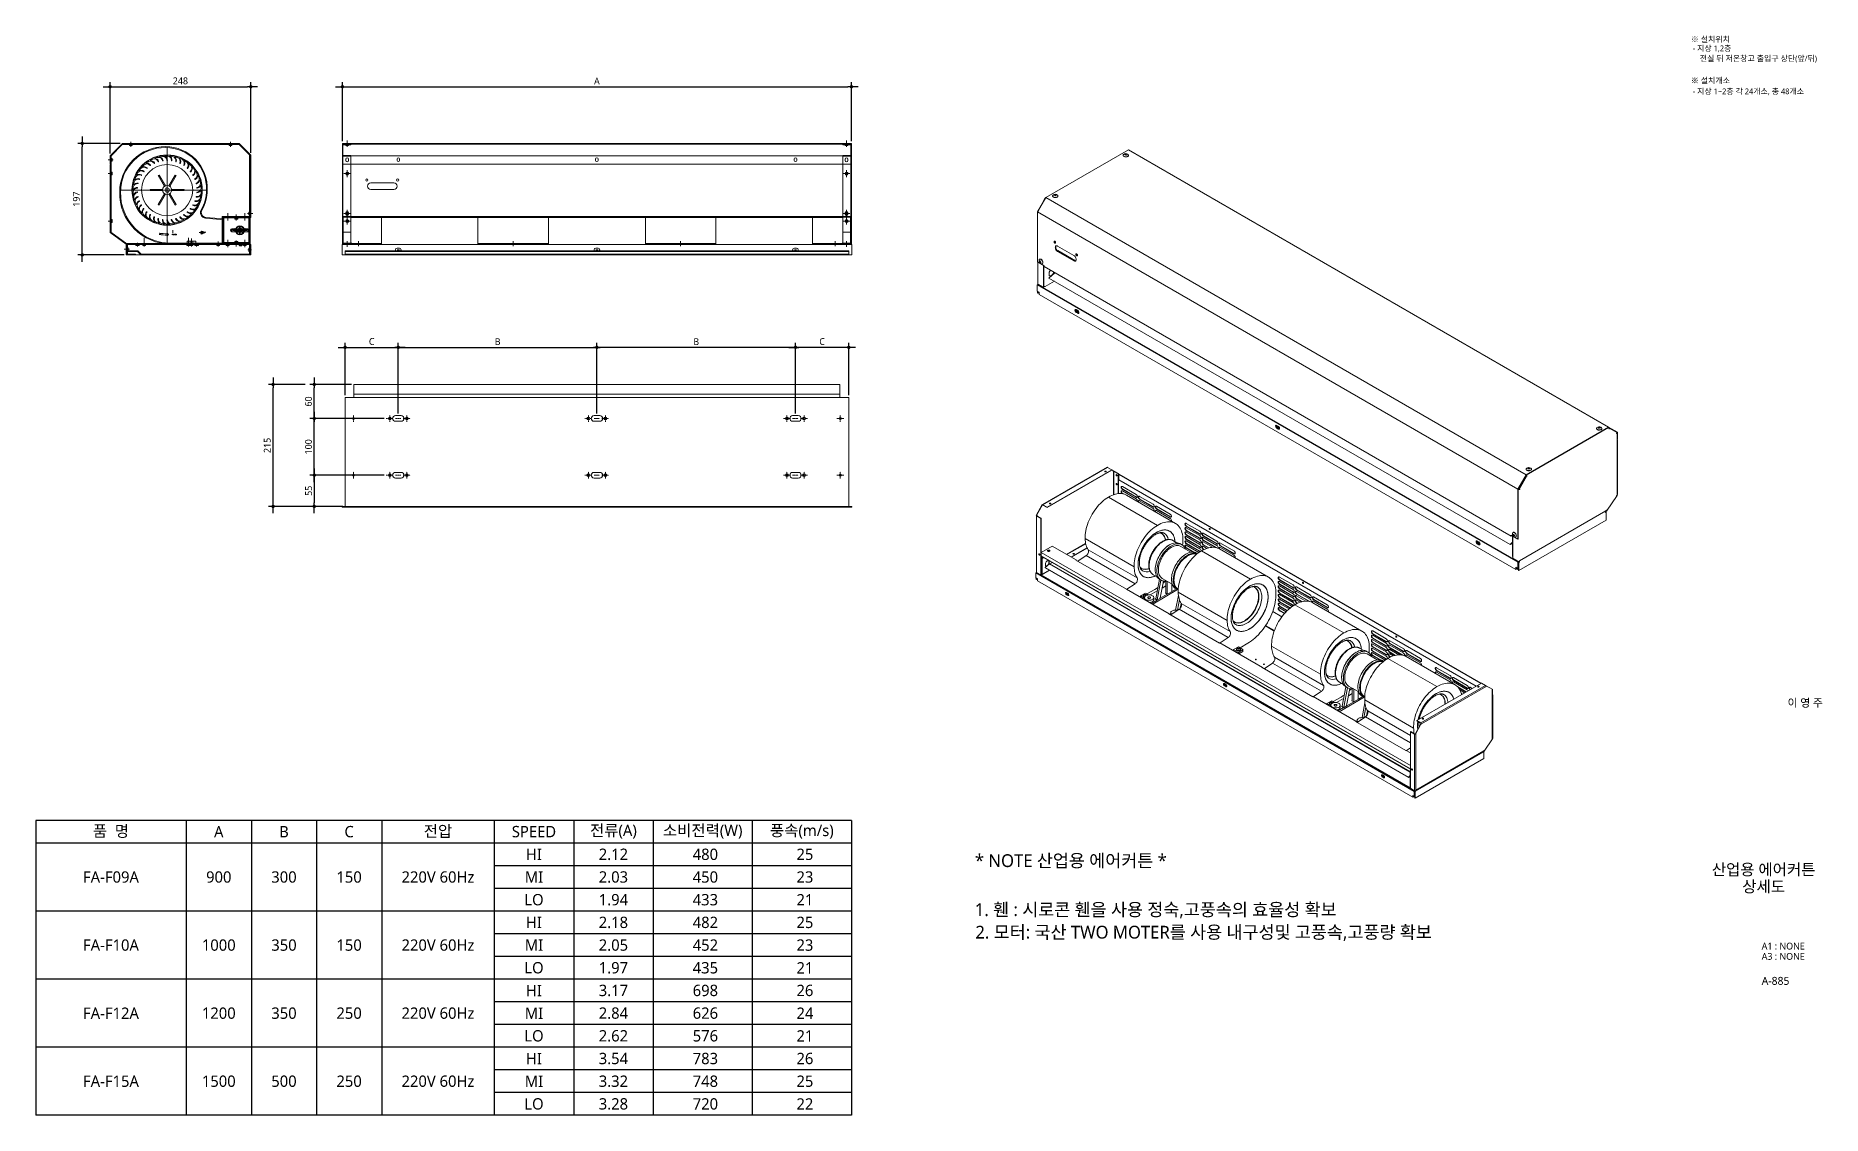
# Model space of a CAD drawing. Header units: millimetres. Extents: x 232323 to 272954, y -5343 to 8721.
# Drawn here: x 269805 to 272954, y 434 to 2337 of the extents above; entities that cross this region are included whole.
import ezdxf
from ezdxf.enums import TextEntityAlignment as Align

# ---------------------------------------------------------------- set-up
doc = ezdxf.new("R2010")
doc.units = ezdxf.units.MM
doc.header["$MEASUREMENT"] = 0
doc.linetypes.add('CENTER', pattern=[2, 1.25, -0.25, 0.25, -0.25])
doc.layers.get('0').update_dxf_attribs({"linetype": 'CONTINUOUS'})
for name, color, linetype, lineweight in [('A-BORD-TEXT', 3, 'CONTINUOUS', 25), ('A-DIMS', 7, 'CONTINUOUS', 25), ('A-MKXX-NAME', 3, 'CONTINUOUS', 25), ('A-XXXX-FIN2', 6, 'CONTINUOUS', 20), ('A-XXXX-TABL', 7, 'CONTINUOUS', 25)]:
    doc.layers.add(name, color=color, linetype=linetype, lineweight=lineweight)
doc.layers.add('에어가이드', color=3, linetype='CONTINUOUS')
doc.styles.add('HY울릉도L', font='')
doc.styles.get("Standard").update_dxf_attribs({"font": 'SIMPLEX.shx'})
doc.styles.add('맑은고딕', font='malgun.ttf')
doc.styles.get('HY울릉도L').set_extended_font_data('HYwulM')
doc.dimstyles.new('CDIM', dxfattribs={"dimtxt": 3, "dimasz": 1.5, "dimexe": 2, "dimexo": 1, "dimgap": 1, "dimtad": 1, "dimdec": 0, "dimrnd": 0.5, "dimzin": 0, "dimdsep": 32, "dimlunit": 6, "dimtxsty": 'HY울릉도L', "dimblk1": '_CIDOT', "dimblk2": '_CIDOT', "dimsah": 1, "dimcen": 5.5, "dimclrd": 2, "dimclre": 2, "dimclrt": 7, "dimadec": 0, "dimazin": 0, "dimtfac": 1, "dimtdec": 0, "dimtix": 1, "dimtmove": 2, "dimatfit": 1, "dimldrblk": '_CIDOT', "dimfxl": 1, "dimtolj": 1, "dimtzin": 0, "dimlwd": -1, "dimarcsym": 0})

msp = doc.modelspace()

# ---------------------------------------------------------------- texts
at = {"layer": 'A-BORD-TEXT', "style": '맑은고딕'}
msp.add_text('이 영 주', height=14, dxfattribs=at).set_placement((272955, 1153.7), align=Align.RIGHT)
for s, p in [('산업용 에어커튼', (272850.6, 866.9)), ('상세도', (272850.6, 836.9))]:
    msp.add_text(s, height=20, dxfattribs=at).set_placement(p, align=Align.MIDDLE_CENTER)
for s, height, p in [('A1 : NONE', 12, (272847.2, 725.9)), ('A3 : NONE', 12, (272847.2, 707.8)), ('A-885', 14, (272847.2, 663.6))]:
    msp.add_text(s, height=height, dxfattribs=at).set_placement(p)
at = {"layer": 'A-MKXX-NAME', "style": '맑은고딕'}
for s, height, p in [('※ 설치위치', 10, (272722.4, 2325.6)), (' - 지상 1,2층', 10, (272722.4, 2309.6)), ('전실 뒤 저온창고 출입구 상단(앞/뒤)', 10, (272738.1, 2291.8)), ('※ 설치개소', 10, (272722.4, 2252.9)), (' - 지상 1~2층 각 24개소, 총 48개소', 10, (272722.4, 2233.8)), ('* NOTE 산업용 에어커튼 *', 22.5, (271460.6, 871.3)), ('1. 휀 : 시로콘 휀을 사용 정숙,고풍속의 효율성 확보', 22.5, (271460.4, 785)), ('2. 모터: 국산 TWO MOTER를 사용 내구성및 고풍속,고풍량 확보', 22.5, (271461.4, 745.2))]:
    msp.add_text(s, height=height, dxfattribs=at).set_placement(p)
at = {"layer": 'A-MKXX-NAME', "char_height": 20, "width": 173.286, "attachment_point": 5, "style": '맑은고딕'}
for s, insert in [('품  명', (269938, 933.6)), ('전압', (270514.3, 933.6)), ('전류(A)', (270823.5, 933.6)), ('소비전력(W)', (270980.8, 933.6)), ('풍속(m/s)', (271155.6, 933.6)), ('A', (270128, 933.6)), ('B', (270242.9, 933.6)), ('C', (270357.7, 933.6)), ('SPEED', (270683.5, 933.6)), ('HI', (270683.5, 893.6)), ('2.12', (270823.5, 893.6)), ('480', (270985.6, 893.6)), ('25', (271161, 893.6)), ('FA-F09A', (269938, 853.6)), ('900', (270128, 853.6)), ('300', (270242.9, 853.6)), ('150', (270357.7, 853.6)), ('220V 60Hz', (270514.3, 853.6)), ('MI', (270683.5, 853.6)), ('2.03', (270823.5, 853.6)), ('450', (270985.6, 853.6)), ('23', (271161, 853.6)), ('LO', (270683.5, 813.6)), ('1.94', (270823.5, 813.6)), ('433', (270985.6, 813.6)), ('21', (271161, 813.6)), ('HI', (270683.5, 773.6)), ('2.18', (270823.5, 773.6)), ('482', (270985.6, 773.6)), ('25', (271161, 773.6)), ('FA-F10A', (269938, 733.6)), ('1000', (270128, 733.6)), ('350', (270242.9, 733.6)), ('150', (270357.7, 733.6)), ('220V 60Hz', (270514.3, 733.6)), ('MI', (270683.5, 733.6)), ('2.05', (270823.5, 733.6)), ('452', (270985.6, 733.6)), ('23', (271161, 733.6)), ('LO', (270683.5, 693.6)), ('1.97', (270823.5, 693.6)), ('435', (270985.6, 693.6)), ('21', (271161, 693.6)), ('HI', (270683.5, 653.6)), ('3.17', (270823.5, 653.6)), ('698', (270985.6, 653.6)), ('26', (271161, 653.6)), ('FA-F12A', (269938, 613.6)), ('1200', (270128, 613.6)), ('350', (270242.9, 613.6)), ('250', (270357.7, 613.6)), ('220V 60Hz', (270514.3, 613.6)), ('MI', (270683.5, 613.6)), ('2.84', (270823.5, 613.6)), ('626', (270985.6, 613.6)), ('24', (271161, 613.6)), ('LO', (270683.5, 573.6)), ('2.62', (270823.5, 573.6)), ('576', (270985.6, 573.6)), ('21', (271161, 573.6)), ('HI', (270683.5, 533.6)), ('3.54', (270823.5, 533.6)), ('783', (270985.6, 533.6)), ('26', (271161, 533.6)), ('FA-F15A', (269938, 493.6)), ('1500', (270128, 493.6)), ('500', (270242.9, 493.6)), ('250', (270357.7, 493.6)), ('220V 60Hz', (270514.3, 493.6)), ('3.32', (270823.5, 493.6)), ('748', (270985.6, 493.6)), ('25', (271161, 493.6)), ('MI', (270683.5, 493.6)), ('LO', (270683.5, 453.6)), ('3.28', (270823.5, 453.6)), ('720', (270985.6, 453.6)), ('22', (271161, 453.6))]:
    msp.add_mtext(s, dxfattribs=dict(at, insert=insert))
at = {"layer": 'A-XXXX-FIN2'}
for s, height, p in [('ROTATION', 1.31, (270053.6, 1987.2)), ('OREA ', 0.875, (270098.5, 1990.2)), ('K', 0.875, (270099.3, 1990.2)), ('FAN', 0.875, (270103.7, 1990.2))]:
    msp.add_text(s, height=height, rotation=180, dxfattribs=at).set_placement(p)

# ---------------------------------------------------------------- blocks, each defined once
blk = doc.blocks.new('_CIDOT')
at = {"color": 0, "linetype": 'ByBlock'}
blk.add_line((2, 0), (-1, 0), dxfattribs=at)
at = {"color": 0, "linetype": 'ByBlock', "const_width": 0.5}
blk.add_lwpolyline([(-0.25, 0, 1), (0.25, 0, 1)], format="xyb", close=True, dxfattribs=at)
blk = doc.blocks.new('*D74')
at = {"layer": 'A-DIMS', "lineweight": -2, "transparency": 16777216}
for p, q in [((270362.2, 1722.1), (270288.3, 1722.1)), ((270419.2, 1662.1), (270288.3, 1662.1))]:
    blk.add_line(p, q, dxfattribs=at)
at = {"layer": 'A-DIMS', "transparency": 16777216}
blk.add_line((270296.3, 1668.1), (270296.3, 1716.1), dxfattribs=at)
at = {"layer": 'A-DIMS', "transparency": 16777216, "xscale": 6, "yscale": 6, "zscale": 6}
for p, rotation in [((270296.3, 1722.1), 90), ((270296.3, 1662.1), 270)]:
    blk.add_blockref('_CIDOT', p, dxfattribs=dict(at, rotation=rotation))
at = {"layer": 'A-DIMS', "color": 3, "transparency": 16777216, "insert": (270286.1, 1692.1), "char_height": 12, "attachment_point": 5, "rotation": 90, "style": '맑은고딕'}
blk.add_mtext('\\A1;60', dxfattribs=at)
blk = doc.blocks.new('*D75')
at = {"layer": 'A-DIMS', "lineweight": -2, "transparency": 16777216}
for p, q in [((270350.6, 1703.1), (270350.6, 1795.5)), ((270444.4, 1671.1), (270444.4, 1795.5))]:
    blk.add_line(p, q, dxfattribs=at)
at = {"layer": 'A-DIMS', "transparency": 16777216}
blk.add_line((270356.6, 1787.5), (270438.4, 1787.5), dxfattribs=at)
at = {"layer": 'A-DIMS', "transparency": 16777216, "xscale": 6, "yscale": 6, "zscale": 6, "rotation": 180}
blk.add_blockref('_CIDOT', (270350.6, 1787.5), dxfattribs=at)
at = {"layer": 'A-DIMS', "transparency": 16777216, "xscale": 6, "yscale": 6, "zscale": 6}
blk.add_blockref('_CIDOT', (270444.4, 1787.5), dxfattribs=at)
at = {"layer": 'A-DIMS', "color": 3, "transparency": 16777216, "insert": (270397.5, 1797.7), "char_height": 12, "attachment_point": 5, "style": '맑은고딕'}
blk.add_mtext('\\A1;C', dxfattribs=at)
blk = doc.blocks.new('*D76')
at = {"layer": 'A-DIMS', "lineweight": -2, "transparency": 16777216}
for p, q in [((270280.3, 1722.1), (270215.7, 1722.1)), ((270341.4, 1507.1), (270215.7, 1507.1))]:
    blk.add_line(p, q, dxfattribs=at)
at = {"layer": 'A-DIMS', "transparency": 16777216}
blk.add_line((270223.7, 1513.1), (270223.7, 1716.1), dxfattribs=at)
at = {"layer": 'A-DIMS', "transparency": 16777216, "xscale": 6, "yscale": 6, "zscale": 6}
for p, rotation in [((270223.7, 1722.1), 90), ((270223.7, 1507.1), 270)]:
    blk.add_blockref('_CIDOT', p, dxfattribs=dict(at, rotation=rotation))
at = {"layer": 'A-DIMS', "color": 3, "transparency": 16777216, "insert": (270213.5, 1614.6), "char_height": 12, "attachment_point": 5, "rotation": 90, "style": '맑은고딕'}
blk.add_mtext('\\A1;215', dxfattribs=at)
blk = doc.blocks.new('*D77')
at = {"layer": 'A-DIMS', "lineweight": -2, "transparency": 16777216}
for p, q in [((270419.2, 1562.1), (270288.3, 1562.1)), ((270346.6, 1507.1), (270288.3, 1507.1))]:
    blk.add_line(p, q, dxfattribs=at)
at = {"layer": 'A-DIMS', "transparency": 16777216}
blk.add_line((270296.3, 1556.1), (270296.3, 1513.1), dxfattribs=at)
at = {"layer": 'A-DIMS', "transparency": 16777216, "xscale": 6, "yscale": 6, "zscale": 6}
for p, rotation in [((270296.3, 1562.1), 90), ((270296.3, 1507.1), 270)]:
    blk.add_blockref('_CIDOT', p, dxfattribs=dict(at, rotation=rotation))
at = {"layer": 'A-DIMS', "color": 3, "transparency": 16777216, "insert": (270286.2, 1534.6), "char_height": 12, "attachment_point": 5, "rotation": 90, "style": '맑은고딕'}
blk.add_mtext('\\A1;55', dxfattribs=at)
blk = doc.blocks.new('*D78')
at = {"layer": 'A-DIMS', "lineweight": -2, "transparency": 16777216}
for p, q in [((270418.6, 1662.1), (270288.3, 1662.1)), ((270418.6, 1562.1), (270288.3, 1562.1))]:
    blk.add_line(p, q, dxfattribs=at)
at = {"layer": 'A-DIMS', "transparency": 16777216}
blk.add_line((270296.3, 1568.1), (270296.3, 1656.1), dxfattribs=at)
at = {"layer": 'A-DIMS', "transparency": 16777216, "xscale": 6, "yscale": 6, "zscale": 6}
for p, rotation in [((270296.3, 1662.1), 90), ((270296.3, 1562.1), 270)]:
    blk.add_blockref('_CIDOT', p, dxfattribs=dict(at, rotation=rotation))
at = {"layer": 'A-DIMS', "color": 3, "transparency": 16777216, "insert": (270286.1, 1612.1), "char_height": 12, "attachment_point": 5, "rotation": 90, "style": '맑은고딕'}
blk.add_mtext('\\A1;100', dxfattribs=at)
blk = doc.blocks.new('*D79')
at = {"layer": 'A-DIMS', "lineweight": -2, "transparency": 16777216}
for p, q in [((270444.4, 1671.1), (270444.4, 1795.5)), ((270794.4, 1671.1), (270794.4, 1795.5))]:
    blk.add_line(p, q, dxfattribs=at)
at = {"layer": 'A-DIMS', "transparency": 16777216}
blk.add_line((270450.4, 1787.5), (270788.4, 1787.5), dxfattribs=at)
at = {"layer": 'A-DIMS', "transparency": 16777216, "xscale": 6, "yscale": 6, "zscale": 6, "rotation": 180}
blk.add_blockref('_CIDOT', (270444.4, 1787.5), dxfattribs=at)
at = {"layer": 'A-DIMS', "transparency": 16777216, "xscale": 6, "yscale": 6, "zscale": 6}
blk.add_blockref('_CIDOT', (270794.4, 1787.5), dxfattribs=at)
at = {"layer": 'A-DIMS', "color": 3, "transparency": 16777216, "insert": (270619.4, 1797.5), "char_height": 12, "attachment_point": 5, "style": '맑은고딕'}
blk.add_mtext('\\A1;B', dxfattribs=at)
blk = doc.blocks.new('*D80')
at = {"layer": 'A-DIMS', "lineweight": -2, "transparency": 16777216}
for p, q in [((270345.9, 2150.9), (270345.9, 2255)), ((271242.9, 2150.9), (271242.9, 2255))]:
    blk.add_line(p, q, dxfattribs=at)
at = {"layer": 'A-DIMS', "transparency": 16777216}
blk.add_line((270351.9, 2247), (271236.9, 2247), dxfattribs=at)
at = {"layer": 'A-DIMS', "transparency": 16777216, "xscale": 6, "yscale": 6, "zscale": 6, "rotation": 180}
blk.add_blockref('_CIDOT', (270345.9, 2247), dxfattribs=at)
at = {"layer": 'A-DIMS', "transparency": 16777216, "xscale": 6, "yscale": 6, "zscale": 6}
blk.add_blockref('_CIDOT', (271242.9, 2247), dxfattribs=at)
at = {"layer": 'A-DIMS', "color": 3, "transparency": 16777216, "insert": (270794.4, 2257), "char_height": 12, "attachment_point": 5, "style": '맑은고딕'}
blk.add_mtext('\\A1;A', dxfattribs=at)
blk = doc.blocks.new('*D81')
at = {"layer": 'A-DIMS', "lineweight": -2, "transparency": 16777216}
for p, q in [((271144.4, 1671.1), (271144.4, 1795.5)), ((271238.2, 1703.1), (271238.2, 1795.5))]:
    blk.add_line(p, q, dxfattribs=at)
at = {"layer": 'A-DIMS', "transparency": 16777216}
blk.add_line((271232.2, 1787.5), (271150.4, 1787.5), dxfattribs=at)
at = {"layer": 'A-DIMS', "transparency": 16777216, "xscale": 6, "yscale": 6, "zscale": 6, "rotation": 180}
blk.add_blockref('_CIDOT', (271144.4, 1787.5), dxfattribs=at)
at = {"layer": 'A-DIMS', "transparency": 16777216, "xscale": 6, "yscale": 6, "zscale": 6}
blk.add_blockref('_CIDOT', (271238.2, 1787.5), dxfattribs=at)
at = {"layer": 'A-DIMS', "color": 3, "transparency": 16777216, "insert": (271191.3, 1797.7), "char_height": 12, "attachment_point": 5, "style": '맑은고딕'}
blk.add_mtext('\\A1;C', dxfattribs=at)
blk = doc.blocks.new('*D82')
at = {"layer": 'A-DIMS', "lineweight": -2, "transparency": 16777216}
for p, q in [((270794.4, 1671.1), (270794.4, 1795.5)), ((271144.4, 1671.1), (271144.4, 1795.5))]:
    blk.add_line(p, q, dxfattribs=at)
at = {"layer": 'A-DIMS', "transparency": 16777216}
blk.add_line((271138.4, 1787.5), (270800.4, 1787.5), dxfattribs=at)
at = {"layer": 'A-DIMS', "transparency": 16777216, "xscale": 6, "yscale": 6, "zscale": 6, "rotation": 180}
blk.add_blockref('_CIDOT', (270794.4, 1787.5), dxfattribs=at)
at = {"layer": 'A-DIMS', "transparency": 16777216, "xscale": 6, "yscale": 6, "zscale": 6}
blk.add_blockref('_CIDOT', (271144.4, 1787.5), dxfattribs=at)
at = {"layer": 'A-DIMS', "color": 3, "transparency": 16777216, "insert": (270969.4, 1797.5), "char_height": 12, "attachment_point": 5, "style": '맑은고딕'}
blk.add_mtext('\\A1;B', dxfattribs=at)
blk = doc.blocks.new('*D93')
at = {"layer": 'A-DIMS', "lineweight": -2, "transparency": 16777216}
for p, q in [((269936.4, 2129.2), (269936.4, 2255)), ((270184.4, 2130.4), (270184.4, 2255))]:
    blk.add_line(p, q, dxfattribs=at)
at = {"layer": 'A-DIMS', "transparency": 16777216}
blk.add_line((269942.4, 2247), (270178.4, 2247), dxfattribs=at)
at = {"layer": 'A-DIMS', "transparency": 16777216, "xscale": 6, "yscale": 6, "zscale": 6, "rotation": 180}
blk.add_blockref('_CIDOT', (269936.4, 2247), dxfattribs=at)
at = {"layer": 'A-DIMS', "transparency": 16777216, "xscale": 6, "yscale": 6, "zscale": 6}
blk.add_blockref('_CIDOT', (270184.4, 2247), dxfattribs=at)
at = {"layer": 'A-DIMS', "color": 3, "transparency": 16777216, "insert": (270060.4, 2257.2), "char_height": 12, "attachment_point": 5, "style": '맑은고딕'}
blk.add_mtext('\\A1;248', dxfattribs=at)
blk = doc.blocks.new('*D94')
at = {"layer": 'A-DIMS', "lineweight": -2, "transparency": 16777216}
for p, q in [((269954.2, 2147), (269879.4, 2147)), ((269961, 1950.5), (269879.4, 1950.5))]:
    blk.add_line(p, q, dxfattribs=at)
at = {"layer": 'A-DIMS', "transparency": 16777216}
blk.add_line((269887.4, 1956.5), (269887.4, 2141), dxfattribs=at)
at = {"layer": 'A-DIMS', "transparency": 16777216, "xscale": 6, "yscale": 6, "zscale": 6}
for p, rotation in [((269887.4, 2147), 90), ((269887.4, 1950.5), 270)]:
    blk.add_blockref('_CIDOT', p, dxfattribs=dict(at, rotation=rotation))
at = {"layer": 'A-DIMS', "color": 3, "transparency": 16777216, "insert": (269877.2, 2048.8), "char_height": 12, "attachment_point": 5, "rotation": 90, "style": '맑은고딕'}
blk.add_mtext('\\A1;197', dxfattribs=at)
blk = doc.blocks.new('A$C21762005')
at = {"color": 7, "linetype": 'Continuous', "lineweight": 15}
for p, q in [((15.2, 657.7), (160.6, 741.6)), ((151.3, 732.3), (151.3, 732)), ((155.8, 734.9), (156.1, 733)), ((156.1, 733), (156, 733)), ((156.1, 733), (156.2, 732.8)), ((156.2, 732.8), (156.1, 732.8)), ((156.4, 732.7), (156.8, 732.8)), ((157.6, 734.5), (157.4, 733.9)), ((160.4, 733.2), (159.8, 733.8)), ((1007, 253), (160.6, 741.6)), ((160.7, 732), (160.7, 732.3)), ((29.8, 662.4), (30.2, 661.9)), ((31.3, 663.2), (31.3, 661.3)), ((31.3, 661), (31.3, 661.3)), ((32.3, 661.3), (31.3, 661.3)), ((33.8, 662.4), (33.5, 661.9)), ((0.6, 632.5), (15.2, 657.7)), ((847, 143.8), (0.6, 632.5)), ((0.6, 544.1), (0.6, 632.5)), ((0.7, 632.8), (14.1, 656.9)), ((0.8, 632.7), (0.7, 632.8)), ((14.6, 656.6), (14.1, 656.9)), ((861.6, 169.1), (15.2, 657.7)), ((27.1, 660.6), (27.1, 660.3)), ((36.5, 660.3), (36.5, 660.6)), ((64.5, 555.5), (35.9, 572.1)), ((12.3, 537.4), (0.6, 544.1)), ((1.1, 543.9), (1.1, 505.6)), ((3.8, 544.3), (5.2, 544.6)), ((4.3, 549.1), (4.1, 549)), ((5, 542.6), (5.4, 543.1)), ((5.5, 543.3), (5.6, 543.3)), ((5.6, 543.4), (6.1, 544.1)), ((6.1, 544.1), (6.5, 544)), ((6.1, 544.1), (6.1, 544.1)), ((8.8, 540.9), (9, 541)), ((11, 538.1), (11, 499.5)), ((11.7, 537.7), (11.7, 499.9)), ((11.7, 537.4), (12.3, 537)), ((12.3, 537.4), (12.3, 536.1)), ((835.4, 61), (12.3, 536.1)), ((36.2, 564.2), (35.5, 563.8)), ((35.9, 562.7), (64.5, 546.1)), ((67.6, 546.1), (36.2, 564.2)), ((36.6, 563.1), (65.2, 546.5)), ((0, 503.9), (1.1, 504.5)), ((0, 492.9), (0, 503.9)), ((0, 503.9), (846.8, 15)), ((0.3, 504.3), (1.3, 504.9)), ((0.3, 504.3), (0.3, 504.1)), ((0.5, 504.2), (0.3, 504.3)), ((1.1, 504.5), (848, 15.7)), ((1.3, 504.9), (1.4, 505.1)), ((1.3, 504.9), (1.7, 504.7)), ((11, 499.5), (1.6, 504.9)), ((14, 500.6), (30.2, 510)), ((20.5, 515.6), (833.7, 46.2)), ((30.2, 524.1), (20.7, 516.4)), ((21.2, 526.1), (21.2, 520)), ((29, 525.3), (29, 526.5)), ((29, 525.3), (29.7, 524.9)), ((29.7, 524.9), (29.7, 526.1)), ((31.7, 525), (31.2, 524.8)), ((0, 492.9), (3.5, 490.8)), ((0.3, 492.7), (0.3, 489.8)), ((0.3, 489.8), (1, 489.4)), ((1, 492.3), (1, 489.4)), ((1, 489.4), (2.1, 490.1)), ((1.3, 490.5), (1.3, 492.1)), ((3.5, 489.3), (1.3, 490.5)), ((3.5, 490.8), (3.5, 486.7)), ((3.5, 486.7), (843.3, 1.9)), ((11, 499.5), (11.7, 499.9)), ((12.7, 501.1), (11.7, 501.7)), ((11.7, 501.7), (13.4, 500.7)), ((11.7, 501.3), (12.2, 501)), ((11.7, 500.5), (12.2, 500.2)), ((12.2, 501), (12.5, 501.2)), ((12.2, 500.2), (12.2, 501)), ((12.2, 500.2), (13.2, 500.8)), ((71.3, 458.6), (68.4, 460.2)), ((68.4, 455.3), (71.3, 453.7)), ((72.4, 454.3), (69.6, 456)), ((424.8, 254.5), (422, 256.1)), ((861.6, 169.1), (1007, 253)), ((1006.7, 252), (861.9, 168.4)), ((989.2, 253.1), (989.8, 251.4)), ((989.4, 252.4), (989.4, 252.2)), ((991.2, 253.2), (990.8, 251.7)), ((1021.7, 243.4), (1006.7, 252)), ((1021.7, 243.4), (1006.7, 252)), ((1007, 253), (1022.4, 244.1)), ((422, 251.2), (424.8, 249.6)), ((426, 250.2), (423.1, 251.9)), ((985.7, 250.6), (985.7, 250.3)), ((995.1, 250.3), (995.1, 250.6)), ((1007.4, 251.5), (1008.1, 251.1)), ((1007.4, 251.1), (1007.4, 251.5)), ((1007.7, 249.9), (1007.7, 249.5)), ((1007.7, 249.9), (1008.1, 249.7)), ((1007.7, 249.5), (1008.1, 249.7)), ((1008.1, 249.7), (1008.1, 251.1)), ((1008.1, 251.1), (1022.3, 242.9)), ((1022.3, 242.9), (1021.1, 242.2)), ((1021.1, 242.2), (1021.1, 241.8)), ((1021.1, 241.8), (1021.5, 242)), ((1021.7, 243.2), (1021.7, 243.4)), ((1022, 133.2), (1022, 242.7)), ((1022.4, 232.3), (1022, 232.1)), ((1022, 230.9), (1022.4, 230.7)), ((1022.4, 230.7), (1022, 230.4)), ((1022.4, 244.1), (1022.4, 232.3)), ((1022.4, 230.7), (1022.4, 133.9)), ((847, 143.8), (861.6, 169.1)), ((861.9, 168.4), (847.8, 143.9)), ((848.5, 143.3), (861.9, 167.5)), ((849.2, 142.9), (862.6, 167.1)), ((858.6, 161.5), (858.1, 161.8)), ((861.3, 166.4), (860.9, 166.7)), ((861.5, 178.9), (861.5, 178.7)), ((861.5, 167.8), (861.8, 167.6)), ((861.9, 167.5), (862.6, 167.1)), ((862.6, 167.1), (862.6, 165.7)), ((862.6, 166.1), (863, 165.9)), ((862.6, 165.7), (863, 165.9)), ((863, 165.9), (863, 166.3)), ((865.4, 181.5), (865.8, 180.1)), ((867.4, 181.4), (866.8, 179.6)), ((867.1, 179.3), (866.9, 179.4)), ((870.9, 178.7), (870.9, 178.9)), ((847, 55.5), (847, 143.8)), ((847.8, 143.9), (847.8, 55.9)), ((848.4, 143.4), (847.8, 143.8)), ((848.5, 143.3), (849.2, 142.9)), ((850.5, 143.7), (849.2, 142.9)), ((850.1, 143.4), (850.5, 143.2)), ((850.1, 143), (850.5, 143.2)), ((850.5, 143.2), (850.5, 143.7)), ((854.7, 154.4), (854.5, 155.6)), ((1022.2, 132.6), (1002.9, 105)), ((1021.1, 131.9), (1022.2, 132.6)), ((1021.5, 132.5), (1021.1, 132.3)), ((1021.1, 132.3), (1021.1, 131.9)), ((1021.8, 132.8), (1022.2, 132.6)), ((1022.4, 133.9), (1022, 133.2)), ((850.1, 17.3), (1002.2, 105.1)), ((1001.1, 104.4), (1001.1, 104.5)), ((1001.9, 103.6), (1001.2, 103.2)), ((1001.3, 102.5), (1002.6, 103.2)), ((1001.5, 103.4), (1001.5, 104.7)), ((1001.5, 103.4), (1001.5, 103.6)), ((1001.9, 103.6), (1002.6, 103.2)), ((1002.4, 105.3), (1002.2, 105)), ((1002.2, 105), (1002.2, 103.4)), ((1002.4, 105.3), (1002.9, 105)), ((1002.9, 106.5), (1002.5, 106.3)), ((1002.5, 106.3), (1002.5, 105.9)), ((1002.6, 103.2), (1002.6, 88.8)), ((1002.9, 105), (1002.9, 106.5)), ((838.1, 62.9), (839.7, 63.2)), ((838.7, 67.4), (838.5, 67.3)), ((1002.6, 88.8), (848.8, 0)), ((778.2, 50.5), (775.4, 52.1)), ((775.4, 47.2), (778.2, 45.6)), ((779.4, 46.2), (776.5, 47.8)), ((779.9, 48.1), (779.8, 48.8)), ((837.8, 50.1), (833.9, 46.9)), ((833.9, 46.2), (837.8, 48)), ((847, 55.5), (835.4, 62.2)), ((835.4, 62.2), (835.4, 61)), ((835.4, 61), (836.4, 61.6)), ((837.8, 60.7), (837.8, 25)), ((838.3, 60.2), (838.1, 60.2)), ((838.3, 60.5), (838.3, 21.9)), ((839.1, 61.1), (840.2, 62.3)), ((843.2, 59.2), (843.4, 59.3)), ((847.8, 55.9), (847, 55.5)), ((838.1, 24.6), (838.3, 24.5)), ((838.3, 21.9), (847.7, 16.5)), ((843.3, 6), (846.8, 4)), ((843.3, 6), (843.3, 1.9)), ((843.3, 1.9), (845.6, 3.2)), ((844.4, 5.4), (844.4, 3.8)), ((847.8, 1.9), (844.4, 3.8)), ((846.8, 15), (848, 15.7)), ((846.8, 4), (846.8, 15)), ((846.8, 4), (848, 4.7)), ((847.8, 4.5), (847.8, 1.9)), ((847.8, 1.9), (848.1, 2.1)), ((848, 15.7), (848, 4.7)), ((849.2, 15.5), (848.1, 14.9)), ((848.1, 0.4), (848.1, 14.9)), ((848.1, 14.9), (848.8, 14.5)), ((848.8, 0), (848.1, 0.4)), ((848.5, 15.5), (848.5, 15.1)), ((848.8, 16.1), (848.8, 16.2)), ((848.8, 14.5), (849.9, 15.1)), ((848.8, 0), (848.8, 14.5)), ((849.2, 15.5), (849.9, 15.1)), ((850.1, 16.5), (850.1, 17.9))]:
    blk.add_line(p, q, dxfattribs=at)
at = {"color": 7, "linetype": 'Continuous', "lineweight": 15, "flags": 128}
for points in [[(152.2, 733.8), (151.8, 733.5), (151.4, 732.8), (151.3, 732), (151.6, 731.3), (152.3, 730.6), (153.2, 730.1), (154.4, 729.7), (155.7, 729.5), (157, 729.6), (158.3, 729.9), (159.4, 730.4), (160.1, 731), (160.6, 731.7), (160.7, 732.5), (160.4, 733.2)], [(151.3, 732), (151.3, 731.8), (151.6, 731), (152.3, 730.4), (153.2, 729.8), (154.4, 729.5), (155.7, 729.3), (157, 729.4), (158.3, 729.7), (159.4, 730.1), (160.1, 730.7), (160.6, 731.5), (160.7, 732)], [(156.6, 732.7), (156.5, 732.7), (156.4, 732.7)], [(28, 662.2), (27.9, 662.1), (27.3, 661.4), (27.1, 660.6), (27.3, 659.8), (27.8, 659.1), (28.7, 658.5), (29.8, 658.1), (31.1, 657.9), (32.5, 657.9), (33.7, 658.1), (34.9, 658.5), (35.8, 659.1), (36.3, 659.8), (36.5, 660.6)], [(14.8, 656.9), (14.7, 656.8), (14.6, 656.7)], [(27.1, 660.3), (27.3, 659.6), (27.8, 658.9), (28.7, 658.3), (29.8, 657.9), (31.1, 657.7), (32.5, 657.6), (33.7, 657.9), (34.9, 658.3), (35.8, 658.9), (36.3, 659.6), (36.5, 660.3)], [(30.9, 580.6), (30.4, 580.8), (29.9, 580.7), (29.6, 580.4), (29.5, 579.8), (29.6, 579.1), (29.9, 578.4), (30.4, 577.8), (30.9, 577.4), (31.4, 577.2), (31.9, 577.3), (32.2, 577.6), (32.3, 578.2), (32.2, 578.9), (31.9, 579.6), (31.4, 580.2), (30.9, 580.6)], [(30.3, 580.8), (30.3, 580.8), (30.2, 580.2)], [(35.9, 572.1), (34.8, 572.5), (33.8, 572.6), (33, 572.3), (32.3, 571.7), (31.9, 570.8), (31.8, 569.7), (31.9, 568.4), (32.3, 567), (33, 565.7), (33.8, 564.5), (34.8, 563.4), (35.9, 562.7)], [(33.4, 572.5), (33, 572.1), (32.6, 571.2), (32.5, 570.1), (32.6, 568.8), (33, 567.4), (33.7, 566.1), (34.5, 564.9), (35.5, 563.8), (36.6, 563.1)], [(9.7, 543.6), (9.4, 544.8), (8.9, 546.1), (8.2, 547.2), (7.3, 548.1), (6.4, 548.8), (5.5, 549.2), (4.6, 549.2), (3.9, 548.9), (3.4, 548.2), (3.2, 547.4)], [(9.9, 543.8), (9.6, 545), (9.1, 546.2), (8.4, 547.3), (7.5, 548.2), (6.6, 548.9), (5.7, 549.3), (4.8, 549.3), (4.3, 549.1)], [(7, 540.8), (7.4, 540.7), (8.3, 540.7), (9, 541), (9.5, 541.6), (9.7, 542.5), (9.7, 543.6)], [(64.5, 546.1), (65.5, 545.7), (66.5, 545.6), (67.4, 545.8), (68, 546.4), (68.4, 547.3), (68.6, 548.5), (68.4, 549.8), (68, 551.1), (67.4, 552.5), (66.5, 553.7), (65.5, 554.8), (64.5, 555.5)], [(69.4, 558.4), (68.9, 558.6), (68.4, 558.5), (68.1, 558.1), (68, 557.6), (68.1, 556.9), (68.4, 556.2), (68.9, 555.5), (69.4, 555.1), (70, 554.9), (70.4, 555), (70.7, 555.4), (70.9, 555.9), (70.7, 556.6), (70.4, 557.3), (70, 557.9), (69.4, 558.4)], [(68.9, 558.6), (68.8, 558.5), (68.7, 558)], [(20.5, 515.6), (20.5, 515.6), (20.5, 515.7), (20.4, 515.8), (20.5, 515.9), (20.5, 516.1), (20.6, 516.3), (20.7, 516.4)], [(21.6, 519.6), (22, 519.5), (23.1, 519.5), (24.2, 519.9), (25.3, 520.5), (26.4, 521.4), (27.4, 522.6), (28.3, 523.9), (29, 525.3)], [(28.4, 522.7), (29, 523.5), (29.7, 524.9)], [(68.4, 460.2), (67.7, 460.5), (67.1, 460.4), (66.6, 460), (66.4, 459.4), (66.4, 458.5), (66.6, 457.6), (67.1, 456.7), (67.7, 455.9), (68.4, 455.3)], [(69.7, 459.5), (69.4, 459.1), (69.2, 458.4), (69.4, 457.5), (69.7, 456.6), (70.3, 455.9), (71, 455.3), (71.7, 455.1), (72.2, 455.2), (72.6, 455.6), (72.8, 456.3), (72.8, 456.3)], [(71.3, 453.7), (72, 453.4), (72.6, 453.5), (73.1, 453.8), (73.4, 454.5), (73.4, 455.3), (73.1, 456.3), (72.6, 457.2), (72, 458), (71.3, 458.6)], [(71.7, 455.7), (72.4, 455.5), (72.5, 455.5)], [(73.2, 454), (73.1, 454.1), (72.4, 454.3)], [(72.8, 456.3), (72.6, 457.2), (72.6, 457.3)], [(422, 256.1), (421.3, 256.4), (420.6, 256.3), (420.2, 255.9), (419.9, 255.3), (419.9, 254.4), (420.2, 253.5), (420.6, 252.6), (421.3, 251.8), (422, 251.2)], [(423.3, 255.4), (422.9, 255), (422.8, 254.3), (422.9, 253.4), (423.3, 252.5), (423.9, 251.8), (424.5, 251.2), (425.2, 251), (425.8, 251.1), (426.2, 251.5), (426.3, 252.2), (426.3, 252.2)], [(424.8, 249.6), (425.6, 249.3), (426.2, 249.4), (426.7, 249.7), (426.9, 250.4), (426.9, 251.2), (426.7, 252.2), (426.2, 253.1), (425.6, 253.9), (424.8, 254.5)], [(426.3, 252.2), (426.2, 253.1), (426.2, 253.2)], [(986.6, 252.2), (986.4, 252), (985.8, 251.3), (985.7, 250.5), (985.9, 249.8), (986.5, 249.1), (987.4, 248.5), (988.5, 248.1), (989.8, 247.9), (991.1, 247.9), (992.4, 248.1), (993.5, 248.6), (994.4, 249.1), (994.9, 249.9), (995.1, 250.6), (994.9, 251.4), (994.3, 252.1), (994.2, 252.2)], [(425.3, 251.6), (425.9, 251.4), (426.1, 251.4)], [(426.8, 249.9), (426.7, 250), (426, 250.2)], [(985.7, 250.3), (985.7, 250.3), (985.9, 249.5), (986.5, 248.8), (987.4, 248.3), (988.5, 247.8), (989.8, 247.6), (991.1, 247.7), (992.4, 247.9), (993.5, 248.3), (994.4, 248.9), (994.9, 249.6), (995.1, 250.3)], [(862.4, 180.5), (862, 180.1), (861.6, 179.4), (861.5, 178.6), (861.8, 177.9), (862.5, 177.2), (863.5, 176.7), (864.7, 176.3), (866, 176.2), (867.3, 176.3), (868.6, 176.5), (869.6, 177), (870.4, 177.7), (870.8, 178.4), (870.9, 179.2), (870.6, 179.9), (870, 180.5)], [(861.5, 178.7), (861.5, 178.4), (861.8, 177.6), (862.5, 177), (863.5, 176.4), (864.7, 176.1), (866, 175.9), (867.3, 176), (868.6, 176.3), (869.6, 176.8), (870.4, 177.4), (870.8, 178.2), (870.9, 178.7)], [(861.8, 167.6), (861.9, 167.6), (861.9, 167.5)], [(848.5, 143.4), (848.5, 143.4), (848.4, 143.4)], [(854.5, 155.6), (854.6, 154.8), (854.7, 154.4)], [(844.2, 61.3), (844, 62.5), (843.6, 63.7), (843, 64.9), (842.2, 65.9), (841.3, 66.8), (840.4, 67.3), (839.4, 67.5), (838.7, 67.4), (838, 66.9), (837.6, 66.2), (837.5, 65.8)], [(844.4, 61.4), (844.2, 62.6), (843.8, 63.8), (843.2, 65), (842.4, 66.1), (841.5, 66.9), (840.6, 67.4), (839.7, 67.7), (838.9, 67.5), (838.7, 67.4)], [(775.4, 52.1), (774.7, 52.4), (774.1, 52.3), (773.6, 51.9), (773.3, 51.3), (773.3, 50.4), (773.6, 49.5), (774.1, 48.5), (774.7, 47.8), (775.4, 47.2)], [(776.8, 51.3), (776.5, 50.9), (776.3, 50.2), (776.5, 49.3), (776.9, 48.4), (777.4, 47.7), (778.1, 47.1), (778.8, 46.9), (779.4, 47), (779.7, 47.4), (779.9, 48.1), (779.9, 48.1)], [(778.2, 45.6), (779, 45.3), (779.6, 45.3), (780.1, 45.7), (780.3, 46.4), (780.3, 47.2), (780.1, 48.2), (779.6, 49.1), (779, 49.9), (778.2, 50.5)], [(778.8, 47.5), (779.5, 47.3), (779.7, 47.3)], [(780.2, 45.9), (780.1, 45.9), (779.4, 46.2)], [(833.9, 46.9), (833.8, 46.8), (833.7, 46.7), (833.6, 46.5), (833.6, 46.4), (833.6, 46.2), (833.7, 46.2), (833.8, 46.1), (833.9, 46.2)], [(841.4, 59.2), (842.2, 59), (843, 59.1), (843.6, 59.6), (844, 60.3), (844.2, 61.3)]]:
    blk.add_lwpolyline(points, dxfattribs=at)
at = {"color": 7, "linetype": 'Continuous', "lineweight": 15}
for centre, radius, start, end in [((156, 729.1), 6.1, 51.3221, 128.6779), ((157.5, 726.8), 7.7, 109.1732, 117.6859), ((-76.6, 578.8), 277.7, 33.7388, 33.8764), ((157.9, 726.3), 7.7, 109.1732, 117.6859), ((156.5, 729.4), 5.62, 97.557, 107.6033), ((153.4, 732.9), 2.33, 39.5841, 53.3758), ((155.5, 733.9), 0.511, 124.5485, 160.5217), ((155.9, 734.9), 1.43, 246.6826, 264.6637), ((154.4, 733.1), 2.33, 39.5841, 53.3758), ((146.7, 728.5), 10.4, 23.6033, 28.6895), ((156, 733.1), 1.43, 66.6826, 84.6637), ((159.4, 720.6), 12.4, 100.3104, 104.85), ((156, 731.6), 1.24, 70.6371, 80.7091), ((157.2, 728.5), 5.95, 85.6894, 95.7973), ((156.5, 734.1), 0.511, 304.5485, 340.5217), ((147.7, 728.7), 10.4, 23.6033, 28.6895), ((157.6, 728), 5.95, 85.6894, 95.7973), ((155.2, 732.4), 3.16, 27.7446, 39.8706), ((31.8, 657.4), 6.1, 51.3221, 128.6779), ((31.8, 655.4), 7.22, 96.3119, 105.4077), ((34.2, 662), 4.41, 175.4116, 183.1399), ((31.8, 654.8), 7.22, 96.3119, 105.4077), ((31.6, 661.9), 0.941, 107.7125, 131.5606), ((31.6, 662.7), 0.921, 227.5408, 251.7378), ((31.8, 657.1), 6.12, 84.9304, 94.5869), ((82.5, 662), 51.2, 178.6637, 179.1431), ((463.3, 657.3), 432, 179.4017, 179.517), ((83.6, 662), 51.2, 178.6637, 179.1431), ((32.1, 661.9), 0.921, 47.5408, 71.7378), ((32, 662.7), 0.941, 287.7125, 311.5606), ((464.3, 657.3), 432, 179.4017, 179.517), ((31.8, 655.4), 7.25, 74.1419, 83.2088), ((31.8, 654.8), 7.25, 74.1419, 83.2088), ((29.2, 662.1), 4.6, 355.568, 2.9835), ((34.3, 660.4), 2.19, 4.085, 53.7541), ((31.8, 659.8), 1.36, 68.416, 112.0054), ((31.8, 648.2), 12.8, 87.4456, 92.0717), ((32.8, 580.1), 2.59, 177.2916, 256.8758), ((9.2, 546.5), 6.1, 171.3252, 248.6694), ((5.8, 547.5), 3.15, 228.2603, 241.5067), ((8.5, 545.3), 4.82, 181.9529, 192.7176), ((5.9, 546.6), 3.15, 228.2603, 241.5067), ((4.6, 544.6), 0.367, 113.0387, 158.0564), ((5.9, 544.6), 1.66, 207.1519, 223.4426), ((10.3, 559.8), 14.9, 247.1176, 250.0868), ((12.2, 545), 7.71, 172.5384, 180.6504), ((9.2, 544.6), 4.7, 194.3934, 205.6808), ((6.7, 545.9), 3.72, 242.6454, 254.559), ((12.9, 544.7), 7.71, 172.5384, 180.6504), ((4, 543.5), 1.66, 27.1519, 43.4426), ((5.2, 543.5), 0.367, 293.0387, 338.0564), ((9.9, 544.3), 4.7, 194.3934, 205.6808), ((7.6, 552.1), 8.09, 255.0385, 262.0904), ((7.7, 551.2), 8.09, 255.0385, 262.0904), ((18.6, 545.2), 12.2, 185.2139, 189.4566), ((7.5, 543), 2.58, 306.75, 16.2563), ((66.9, 549.1), 3.06, 235.2644, 284.2793), ((71.3, 557.8), 2.59, 177.2916, 256.8757), ((1.9, 505.7), 0.873, 185.6948, 245.6253), ((3.9, 503.5), 2.55, 146.8189, 159.5552), ((32.2, 521.6), 11.9, 137.1165, 157.8266), ((23.3, 521.8), 2.75, 220.1841, 290.0036), ((33.4, 520.2), 5.08, 115.4677, 129.6609), ((71.5, 459.5), 4.03, 165.5656, 241.1234), ((73.5, 458.8), 3.55, 171.2586, 239.305), ((425.1, 255.4), 4.03, 165.5656, 241.1234), ((427.1, 254.7), 3.55, 171.2586, 239.305), ((990.4, 247.4), 6.1, 64.2637, 128.6779), ((991.1, 249.6), 3.94, 118.8185, 130.4971), ((988, 248.3), 4.35, 71.3881, 83.0726), ((994.6, 246.2), 7.9, 131.2294, 138.6109), ((988.7, 248.7), 4.35, 71.3881, 83.0726), ((989.7, 252.3), 0.35, 165.6254, 212.0784), ((990.4, 251.2), 1.69, 84.9209, 101.0212), ((992.1, 249.8), 3.46, 104.6746, 117.4857), ((989.7, 248.9), 4.57, 58.758, 69.7693), ((992.9, 249.4), 3.46, 104.6746, 117.4857), ((991, 252.3), 0.35, 345.6254, 32.0784), ((987.2, 245.7), 7.72, 49.6125, 57.573), ((990.4, 247.4), 6.1, 51.3221, 64.2637), ((1005, 249.8), 2.69, 2.7559, 54.7342), ((983.8, 240.1), 12.3, 62.2204, 66.307), ((995.4, 245.8), 7.9, 131.2294, 138.6109), ((990.4, 253.4), 1.69, 264.9209, 281.0212), ((986.6, 245.2), 7.72, 49.6125, 57.573), ((999.6, 240.2), 13.5, 122.9589, 126.3566), ((1021.1, 242.8), 0.873, 294.3747, 354.3052), ((860.3, 166.2), 2.7, 2.7888, 54.0816), ((866.2, 175.7), 6.1, 51.3221, 128.6779), ((869.2, 174), 7.72, 121.2939, 129.3131), ((856.5, 168.4), 13.9, 52.3245, 55.5807), ((866.9, 177.1), 4.66, 109.1427, 120.0632), ((863.7, 177.9), 3.35, 61.1061, 74.0783), ((869.9, 173.5), 7.72, 121.2939, 129.3131), ((865.6, 180.6), 0.355, 145.6929, 191.7111), ((864.5, 178.3), 3.35, 61.1061, 74.0783), ((866.2, 181.7), 1.68, 258.113, 274.2688), ((866.2, 179.5), 1.68, 78.113, 94.2688), ((860.9, 174.2), 7.96, 40.1509, 47.4219), ((867.9, 176.9), 4.48, 95.9626, 107.5005), ((872.5, 168.4), 12.3, 112.5285, 116.6774), ((866.8, 180.6), 0.355, 325.6929, 11.7111), ((861.8, 174.6), 7.96, 40.1509, 47.4219), ((868.5, 176.4), 4.48, 95.9626, 107.5005), ((865.5, 178), 3.86, 48.0688, 59.8364), ((848.9, 145.4), 2.69, 245.2699, 297.2399), ((1021.1, 133.3), 0.873, 294.3747, 354.3052), ((999, 102.4), 2.35, 2.9788, 49.3688), ((1000.7, 103.7), 0.8, 351.8754, 65.405), ((1001.7, 105.8), 0.856, 305.0133, 6.2988), ((843.6, 64.8), 6.1, 171.3252, 248.6694), ((841.1, 66.2), 3.89, 220.5914, 232.8248), ((842.4, 63.3), 4.25, 174.3279, 185.6721), ((839, 62.9), 0.342, 96.4335, 143.5773), ((846.7, 62.4), 7.78, 165.6283, 173.3387), ((845.8, 75.1), 12.7, 238.1019, 241.9035), ((847.4, 62), 7.78, 165.6283, 173.3387), ((778.5, 51.4), 4.03, 165.5656, 241.1234), ((780.6, 50.6), 3.55, 171.2586, 239.305), ((841.1, 65.4), 3.89, 220.5914, 232.8248), ((840.3, 62.9), 1.7, 201.9917, 218.0083), ((842.8, 62.4), 3.9, 187.1778, 199.4102), ((841.6, 64.5), 4.25, 234.3303, 245.6751), ((838.3, 61.8), 1.7, 21.9917, 38.0083), ((839.6, 61.8), 0.342, 276.4335, 323.5773), ((843.6, 62), 3.9, 187.1778, 199.4102), ((843, 69.6), 7.78, 246.6639, 254.3738), ((843, 68.7), 7.78, 246.6639, 254.3738), ((853.6, 61.7), 12.7, 178.0989, 181.9011), ((842, 61.2), 2.32, 305.1121, 6.2001), ((848.9, 18.9), 2.67, 242.6097, 297.3903), ((850.3, 14.8), 2.56, 144.9602, 159.5527), ((849.2, 15.4), 0.768, 122.6055, 177.3945), ((848.4, 15.4), 0.768, 2.6055, 57.3945), ((847.6, 15), 2.23, 2.2663, 35.4423)]:
    blk.add_arc(centre, radius, start, end, dxfattribs=at)
for centre, major_axis, ratio, start_param, end_param in [((13.4, 501.6), (1.1, 0.03), 0.592446, 3.912955, 5.483751), ((13.4, 501.6), (-0.527, 0.966), 0.592537, 2.370316, 3.941112), ((838.9, 60.7), (1.1, -0.02), 0.56172, 2.96316, 3.939609), ((838.9, 25.1), (1.1, 0.03), 0.592446, 3.127557, 3.912955)]:
    blk.add_ellipse(centre, major_axis=major_axis, ratio=ratio, start_param=start_param, end_param=end_param, dxfattribs=at)
for points, knots in [([(155.1, 733.4), (155.1, 733.6), (155, 733.8), (155, 734), (155, 734.1)], [0, 0, 0, 0, 0.733298, 1, 1, 1, 1]), ([(155.2, 734.3), (155.2, 734.3), (155.2, 734), (155.2, 733.8), (155.2, 733.6)], [0, 0, 0, 0, 0.2576529, 1, 1, 1, 1]), ([(156.2, 732.8), (156.2, 733.3), (156.2, 733.9), (156.2, 734.5), (156.2, 734.6)], [0, 0, 0, 0, 0.888165, 1, 1, 1, 1]), ([(156.6, 734.4), (156.6, 734.4), (156.5, 733.8), (156.5, 733.2), (156.4, 732.7)], [0, 0, 0, 0, 0.111835, 1, 1, 1, 1]), ([(156.8, 733.6), (156.8, 733.6), (156.8, 733.3), (156.8, 733), (156.7, 732.8)], [0, 0, 0, 0, 0.211631, 1, 1, 1, 1]), ([(31, 662), (31, 662.1), (31, 662.3), (31, 662.6), (31, 662.6)], [0, 0, 0, 0, 0.696333, 1, 1, 1, 1]), ([(31.3, 662.8), (31.3, 662.7), (31.3, 662.1), (31.3, 661.6), (31.3, 661)], [0, 0, 0, 0, 0.111835, 1, 1, 1, 1]), ([(31.3, 660.9), (31.3, 661.1), (31.3, 661.4), (31.3, 661.8), (31.3, 661.8)], [0, 0, 0, 0, 0.81863, 1, 1, 1, 1]), ([(32.3, 661.8), (32.3, 662.1), (32.3, 662.4), (32.3, 662.7), (32.3, 662.8)], [0, 0, 0, 0, 0.796878, 1, 1, 1, 1]), ([(32.7, 662.6), (32.7, 662.5), (32.6, 662.3), (32.6, 662.1), (32.6, 662)], [0, 0, 0, 0, 0.312965, 1, 1, 1, 1]), ([(5.3, 545.3), (5.1, 545.1), (4.7, 544.9), (4.3, 544.8), (4.3, 544.7)], [0, 0, 0, 0, 0.834808, 1, 1, 1, 1]), ([(4.4, 543.8), (4.5, 543.9), (4.8, 544), (5.1, 544.2), (5.4, 544.4)], [0, 0, 0, 0, 0.172354, 1, 1, 1, 1]), ([(4.5, 544.9), (4.5, 545), (4.7, 545), (4.9, 545.1), (5, 545.2)], [0, 0, 0, 0, 0.322858, 1, 1, 1, 1]), ([(5.8, 544.2), (5.5, 544), (5.1, 543.7), (4.7, 543.5), (4.7, 543.5)], [0, 0, 0, 0, 0.854048, 1, 1, 1, 1]), ([(6.5, 544), (6.2, 543.8), (5.9, 543.6), (5.6, 543.4), (5.6, 543.4)], [0, 0, 0, 0, 0.831168, 1, 1, 1, 1]), ([(989.5, 251), (989.5, 251.3), (989.5, 251.7), (989.4, 252.1), (989.4, 252.1)], [0, 0, 0, 0, 0.8348881, 1, 1, 1, 1]), ([(990.1, 251.7), (990.1, 252), (990.1, 252.4), (990.1, 252.8), (990.1, 252.9)], [0, 0, 0, 0, 0.837074, 1, 1, 1, 1]), ([(990.5, 252.9), (990.5, 252.8), (990.5, 252.4), (990.5, 252.1), (990.5, 251.8)], [0, 0, 0, 0, 0.176067, 1, 1, 1, 1]), ([(991.2, 251.3), (991.3, 251.7), (991.3, 252), (991.3, 252.4), (991.3, 252.5)], [0, 0, 0, 0, 0.832978, 1, 1, 1, 1]), ([(991.4, 252.2), (991.4, 252.2), (991.3, 251.9), (991.3, 251.6), (991.3, 251.3)], [0, 0, 0, 0, 0.202322, 1, 1, 1, 1]), ([(857.5, 159.6), (857.5, 159.6), (857.5, 159.9), (857.4, 160.3), (857.4, 160.6)], [0, 0, 0, 0, 0.046882, 1, 1, 1, 1]), ([(865.3, 179.7), (865.3, 179.9), (865.2, 180.2), (865.2, 180.5), (865.2, 180.6)], [0, 0, 0, 0, 0.792362, 1, 1, 1, 1]), ([(865.3, 180.8), (865.3, 180.8), (865.3, 180.4), (865.3, 180), (865.3, 179.7)], [0, 0, 0, 0, 0.168148, 1, 1, 1, 1]), ([(866.2, 180), (866.1, 180.4), (866.1, 180.7), (866.1, 181.1), (866.1, 181.2)], [0, 0, 0, 0, 0.8308881, 1, 1, 1, 1]), ([(866.6, 181.2), (866.5, 181.1), (866.5, 180.7), (866.5, 180.3), (866.5, 179.9)], [0, 0, 0, 0, 0.156756, 1, 1, 1, 1]), ([(867.1, 180.4), (867.1, 180.4), (867.1, 180), (867.1, 179.6), (867.1, 179.3)], [0, 0, 0, 0, 0.164043, 1, 1, 1, 1]), ([(839.9, 63.7), (839.5, 63.5), (839.2, 63.4), (838.8, 63.2), (838.7, 63.1)], [0, 0, 0, 0, 0.847872, 1, 1, 1, 1]), ([(839, 63.3), (839, 63.3), (839.3, 63.5), (839.7, 63.6), (840, 63.8)], [0, 0, 0, 0, 0.162508, 1, 1, 1, 1]), ([(838.7, 62.3), (838.8, 62.3), (839.1, 62.5), (839.4, 62.7), (839.7, 62.8)], [0, 0, 0, 0, 0.178685, 1, 1, 1, 1]), ([(839.9, 62.5), (839.6, 62.4), (839.3, 62.1), (839, 61.9), (839, 61.9)], [0, 0, 0, 0, 0.8284743, 1, 1, 1, 1]), ([(839.7, 61.5), (839.7, 61.5), (840.1, 61.7), (840.4, 61.9), (840.6, 62.1)], [0, 0, 0, 0, 0.172965, 1, 1, 1, 1]), ([(840.6, 62.1), (840.4, 62), (840.2, 61.8), (840, 61.6), (839.9, 61.6)], [0, 0, 0, 0, 0.789588, 1, 1, 1, 1])]:
    blk.add_open_spline(points, degree=3, knots=knots, dxfattribs=at)
blk = doc.blocks.new('A$C082D5D62')
at = {"color": 7, "linetype": 'Continuous', "lineweight": 15}
for p, q in [((125.6, 583.1), (11.7, 517.3)), ((126.3, 583), (12.3, 517.2)), ((133.7, 578.8), (19.7, 513)), ((133.7, 578.1), (19.7, 512.3)), ((121.9, 575.6), (121.7, 575.4)), ((126.2, 583.1), (125.6, 583.4)), ((125.6, 583.1), (125.6, 583.4)), ((126.2, 583.1), (126.2, 583.1)), ((126.2, 583.1), (126.3, 583)), ((126.3, 583), (133.7, 578.8)), ((133.7, 578.8), (137.4, 576.6)), ((133.7, 578.8), (133.7, 578.1)), ((137.4, 576.6), (136.4, 576.1)), ((136.4, 576.1), (136.4, 575.7)), ((136.4, 575.7), (136.7, 575.9)), ((137.5, 575.9), (138.1, 576.2)), ((144.9, 571.6), (137.5, 575.9)), ((145.5, 572), (138.1, 576.2)), ((141.8, 569.9), (141.9, 570.2)), ((145.5, 572), (144.9, 571.6)), ((144.9, 536.6), (144.9, 571.6)), ((145.5, 536.7), (145.5, 572)), ((146.7, 570.9), (146.1, 570.5)), ((146.1, 560.8), (146.1, 570.5)), ((146.1, 570.5), (784.2, 202.2)), ((146.7, 570.9), (784.8, 202.5)), ((141.8, 554.2), (141.9, 554.5)), ((142.1, 554.4), (142.1, 553.9)), ((145.5, 562.4), (146.1, 562.1)), ((145.5, 561.8), (146.1, 561.4)), ((146.1, 560.8), (775.8, 197.3)), ((176.4, 535.4), (152.5, 549.2)), ((153.1, 544.4), (152.5, 544.1)), ((152.5, 544.1), (176.4, 530.3)), ((176.4, 527.7), (152.5, 541.5)), ((153.1, 544.4), (177, 530.6)), ((153.1, 536.7), (154, 536.2)), ((0.5, 498.2), (11.1, 517.3)), ((1.1, 497.9), (11.7, 517)), ((11.7, 517), (11.1, 517.3)), ((11.7, 517), (11.7, 515.9)), ((11.9, 516), (11.7, 516.2)), ((11.7, 515.9), (11.9, 516)), ((11.9, 516), (11.9, 516.3)), ((12.3, 516.6), (12.3, 517.2)), ((19.7, 513), (12.3, 517.2)), ((19.7, 512.3), (12.3, 516.6)), ((19.7, 513), (19.7, 512.3)), ((24.2, 519.1), (23.9, 518.9)), ((214.1, 480.7), (127.8, 530.5)), ((246.1, 484), (159.8, 533.9)), ((177, 530.6), (176.4, 530.3)), ((206.5, 518.1), (182.6, 531.9)), ((183.1, 527.1), (182.6, 526.7)), ((182.6, 526.7), (206.5, 512.9)), ((206.5, 510.3), (182.6, 524.2)), ((183.1, 527.1), (207.1, 513.2)), ((207.1, 513.2), (206.5, 512.9)), ((236.6, 500.7), (212.6, 514.5)), ((213.2, 509.7), (212.6, 509.4)), ((212.6, 509.4), (236.6, 495.6)), ((236.6, 493), (212.6, 506.8)), ((213.2, 509.7), (237.1, 495.9)), ((1.1, 497.9), (0.5, 498.2)), ((0.8, 497.8), (0.8, 398.1)), ((2.1, 498.5), (1.1, 497.9)), ((1.8, 497.5), (1.2, 497.2)), ((1.2, 497.2), (1.2, 397.6)), ((1.2, 497.2), (8.6, 493)), ((2.1, 498.2), (1.8, 498.3)), ((1.8, 498), (2.1, 498.2)), ((1.8, 497.5), (9.2, 493.3)), ((2.1, 498.2), (2.1, 498.5)), ((8.6, 493), (9.2, 493.3)), ((8.6, 493), (8.6, 393.3)), ((9.2, 493.3), (9.2, 393.6)), ((237.1, 495.9), (236.6, 495.6)), ((288.9, 470.5), (265, 484.3)), ((265.5, 479.5), (265, 479.2)), ((265, 479.2), (288.9, 465.3)), ((288.9, 462.8), (265, 476.6)), ((265.5, 479.5), (289.5, 465.7)), ((28.5, 444.2), (9.2, 433.1)), ((70.8, 419.8), (28.5, 444.2)), ((62.1, 424.9), (90.3, 441.1)), ((173.1, 407.8), (86.8, 457.6)), ((241.5, 454.1), (241.2, 454.2)), ((241.2, 454.2), (241.5, 454.1)), ((248.4, 450.1), (241.5, 454.1)), ((256.8, 446.9), (253.7, 448.6)), ((273.1, 433.4), (255.3, 443.7)), ((265.5, 471.8), (265, 471.4)), ((265, 471.4), (288.9, 457.6)), ((288.9, 455.1), (265, 468.9)), ((265.5, 464), (265, 463.7)), ((265, 463.7), (288.9, 449.9)), ((288.9, 447.3), (265, 461.2)), ((265.5, 456.3), (265, 456)), ((265, 456), (288.9, 442.2)), ((288.9, 439.6), (265, 453.4)), ((265.5, 448.6), (265, 448.3)), ((265, 448.3), (288.9, 434.5)), ((287.3, 432.9), (265, 445.7)), ((265.5, 440.9), (265, 440.6)), ((265.5, 471.8), (289.5, 457.9)), ((265.5, 464), (289.5, 450.2)), ((265.5, 456.3), (289.5, 442.5)), ((265.5, 448.6), (289.5, 434.8)), ((265.5, 440.9), (278.4, 433.4)), ((289.5, 465.7), (288.9, 465.3)), ((289.5, 457.9), (288.9, 457.6)), ((289.5, 450.2), (288.9, 449.9)), ((289.5, 442.5), (288.9, 442.2)), ((319, 453.1), (295, 466.9)), ((295.6, 462.1), (295, 461.8)), ((295, 461.8), (319, 448)), ((319, 445.4), (295, 459.2)), ((295.6, 454.4), (295, 454.1)), ((295, 454.1), (316.3, 441.8)), ((311.3, 442.1), (295, 451.5)), ((295.6, 446.7), (295, 446.4)), ((295, 446.4), (304.2, 441.1)), ((301.3, 440.2), (295, 443.8)), ((295.6, 462.1), (319.5, 448.3)), ((295.6, 454.4), (318, 441.5)), ((295.6, 446.7), (305, 441.3)), ((319.5, 448.3), (319, 448)), ((349, 435.8), (325.1, 449.6)), ((325.7, 444.8), (325.1, 444.4)), ((325.1, 444.4), (349, 430.6)), ((349, 428.1), (325.1, 441.9)), ((325.7, 444.8), (349.6, 430.9)), ((6.7, 428.8), (6, 429.2)), ((660.1, 57.4), (9.2, 433.1)), ((660.1, 51.6), (9.2, 427.3)), ((660.1, 50.9), (9.2, 426.7)), ((10.6, 423.7), (9.2, 424.5)), ((9.2, 423.8), (10.5, 423)), ((10.6, 423.1), (9.2, 423.8)), ((9.2, 423.1), (10, 422.7)), ((10, 422.7), (10.5, 423)), ((10, 422.7), (10, 394.6)), ((10.5, 423), (10.6, 423)), ((10.6, 423.7), (10.6, 423.1)), ((10.6, 423), (10.6, 423.1)), ((11.2, 422.6), (10.6, 423)), ((11.2, 422.6), (11.2, 394.6)), ((23.8, 412.7), (16.3, 406.6)), ((16.7, 414.2), (16.7, 409.5)), ((22.8, 418.4), (22.5, 418.7)), ((22.8, 418.4), (23.4, 418.1)), ((22.8, 413.7), (22.8, 418.4)), ((22.8, 413.7), (23.4, 413.3)), ((23.4, 413.3), (23.4, 418.1)), ((29, 415.2), (24.6, 413.2)), ((62.7, 424.5), (90.5, 440.6)), ((70.3, 419.5), (70.8, 419.8)), ((70.3, 419.5), (159.4, 368.1)), ((70.8, 419.8), (70.8, 419.2)), ((73.6, 417.6), (88.4, 427.6)), ((174.7, 377.8), (88.4, 427.6)), ((178.4, 388.1), (92.1, 437.9)), ((265, 440.6), (277, 433.6)), ((284.5, 430.8), (282.9, 431.8)), ((289.5, 434.8), (288.9, 434.5)), ((288.9, 434.5), (289.3, 434.3)), ((289.5, 434.8), (289.9, 434.6)), ((378.2, 386), (291.9, 435.8)), ((295.6, 439), (295, 438.7)), ((295, 438.7), (296.1, 438.1)), ((295.6, 439), (296.7, 438.4)), ((410.1, 389.4), (323.8, 439.2)), ((349.6, 430.9), (349, 430.6)), ((0, 396.8), (0.9, 397.3)), ((0, 388.1), (0, 396.8)), ((0, 396.8), (666.8, 11.8)), ((0, 388.1), (2.8, 386.5)), ((0.2, 397.1), (1.1, 397.6)), ((0.4, 397), (0.2, 397.1)), ((0.2, 397.1), (0.2, 396.9)), ((0.2, 388), (0.2, 385.7)), ((0.2, 385.7), (0.8, 385.4)), ((0.8, 387.6), (0.8, 385.4)), ((0.8, 385.4), (1.7, 385.9)), ((0.9, 397.3), (667.7, 12.3)), ((1.1, 397.6), (1.1, 397.7)), ((1.1, 397.6), (1.3, 397.4)), ((1.1, 386.3), (1.1, 387.5)), ((2.8, 385.3), (1.1, 386.3)), ((8.6, 393.3), (1.2, 397.6)), ((2.8, 386.5), (2.8, 383.2)), ((2.8, 383.2), (664, 1.5)), ((8.6, 393.3), (9.2, 393.6)), ((10, 394.6), (9.2, 395)), ((9.2, 395), (10.6, 394.2)), ((9.2, 394.8), (9.6, 394.5)), ((9.2, 394.1), (9.6, 393.9)), ((9.6, 394.5), (9.8, 394.7)), ((9.6, 393.9), (9.6, 394.5)), ((9.6, 393.9), (10.4, 394.3)), ((11, 394.2), (23.8, 401.6)), ((16.2, 406), (656.5, 36.3)), ((16.3, 406.6), (656.6, 37)), ((206.7, 393.8), (206.6, 393.9)), ((206.7, 393.8), (213.6, 389.8)), ((210.2, 402.6), (210.2, 401.9)), ((217.7, 385.9), (211.2, 351.5)), ((220.4, 384.2), (213.9, 349.6)), ((217.6, 386), (220.6, 384.1)), ((224.8, 382.5), (218.9, 352.8)), ((222.6, 387.1), (240.4, 376.8)), ((228.9, 361.7), (228.9, 382.4)), ((231.6, 359.3), (231.6, 381.8)), ((453.2, 375.7), (429.2, 389.5)), ((429.8, 384.7), (429.2, 384.3)), ((429.2, 384.3), (453.2, 370.5)), ((453.2, 367.9), (429.2, 381.8)), ((429.8, 384.7), (453.7, 370.8)), ((56.1, 361.1), (53.9, 362.4)), ((54.8, 359), (53.9, 358.5)), ((53.9, 358.5), (56.1, 357.2)), ((57, 357.7), (54.8, 359)), ((57, 357.7), (56.1, 357.2)), ((159.9, 368.4), (159.4, 368.1)), ((235.1, 325), (159.9, 368.4)), ((160.4, 368.1), (174.7, 377.8)), ((184.5, 356.6), (192.9, 361.4)), ((184.5, 356.6), (184.5, 354.2)), ((191.4, 352.6), (184.5, 356.6)), ((189.2, 356.8), (189.2, 356.6)), ((191.4, 352.3), (189.6, 351.2)), ((191.4, 353.3), (191.4, 350.2)), ((192.1, 358.8), (192.5, 357.5)), ((192.9, 361.4), (198.6, 358.1)), ((193.7, 358.8), (193.3, 357.5)), ((209.4, 367.7), (195.6, 359.8)), ((213.8, 365.2), (201.4, 358)), ((203.6, 343.2), (213.7, 349)), ((205.8, 341.9), (249.8, 367.4)), ((207.9, 349.7), (207.9, 353.3)), ((210.3, 351), (213.7, 349)), ((211.1, 351.2), (213.9, 349.6)), ((219.4, 352.3), (213.4, 348.8)), ((213.4, 348.8), (213.4, 348.8)), ((219.2, 352.2), (219, 352.3)), ((219.2, 352.2), (231.6, 359.4)), ((219.4, 352.3), (219.4, 352.3)), ((228.9, 373.9), (222.4, 370.1)), ((231.6, 359.4), (228.3, 361.3)), ((240.1, 364.2), (231.6, 359.3)), ((231.6, 359.4), (231.6, 359.4)), ((231.6, 359.4), (231.6, 359.3)), ((239.5, 377.3), (239.5, 364.5)), ((239.8, 364.1), (239.6, 364.3)), ((239.8, 364.1), (247.5, 368.6)), ((240.1, 364.2), (240.1, 364.2)), ((251.2, 357.4), (246.3, 331.4)), ((246.6, 369.1), (249.8, 367.4)), ((252.9, 349.8), (249.3, 331)), ((250.5, 368.5), (250.9, 368.2)), ((337.2, 313.1), (250.9, 362.9)), ((429.8, 376.9), (429.2, 376.6)), ((429.2, 376.6), (453.2, 362.8)), ((453.2, 360.2), (429.2, 374.1)), ((429.8, 369.2), (429.2, 368.9)), ((429.2, 368.9), (453.2, 355.1)), ((453.2, 352.5), (429.2, 366.3)), ((429.8, 361.5), (429.2, 361.2)), ((429.2, 361.2), (453.2, 347.4)), ((453.2, 344.8), (429.2, 358.6)), ((429.8, 353.8), (429.2, 353.5)), ((429.2, 353.5), (453.2, 339.7)), ((451.7, 337.9), (429.2, 350.9)), ((429.8, 376.9), (453.7, 363.1)), ((429.8, 369.2), (453.7, 355.4)), ((429.8, 361.5), (453.7, 347.7)), ((429.8, 353.8), (453.7, 340)), ((453.7, 370.8), (453.2, 370.5)), ((453.7, 363.1), (453.2, 362.8)), ((453.7, 355.4), (453.2, 355.1)), ((453.7, 347.7), (453.2, 347.4)), ((483.2, 358.3), (459.3, 372.1)), ((459.8, 367.3), (459.3, 367)), ((459.3, 367), (483.2, 353.2)), ((483.2, 350.6), (459.3, 364.4)), ((459.8, 359.6), (459.3, 359.3)), ((459.3, 359.3), (480.8, 346.9)), ((475.8, 347.2), (459.3, 356.7)), ((459.8, 351.9), (459.3, 351.6)), ((459.3, 351.6), (468.7, 346.1)), ((465.8, 345.2), (459.3, 349)), ((459.8, 367.3), (483.8, 353.5)), ((459.8, 359.6), (482.5, 346.5)), ((459.8, 351.9), (469.5, 346.3)), ((483.8, 353.5), (483.2, 353.2)), ((513.3, 340.9), (489.4, 354.8)), ((489.9, 349.9), (489.4, 349.6)), ((489.4, 349.6), (513.3, 335.8)), ((513.3, 333.2), (489.4, 347.1)), ((489.9, 349.9), (513.8, 336.1)), ((234.5, 324.7), (235.1, 325)), ((234.5, 324.7), (323.6, 273.3)), ((235.1, 325), (235.1, 324.4)), ((235.3, 324.2), (237.6, 325.6)), ((237.6, 326.7), (237.6, 323.1)), ((237.6, 323.1), (237.6, 322.9)), ((237.7, 322.9), (252.5, 332.9)), ((338.8, 283.1), (252.5, 332.9)), ((256.1, 343.3), (254.4, 334.8)), ((254.5, 335.3), (255.1, 335.6)), ((342.5, 293.4), (256.2, 343.2)), ((417.4, 328.9), (433.4, 319.6)), ((429.8, 346.1), (429.2, 345.8)), ((429.2, 345.8), (447.9, 335)), ((446.1, 333.5), (429.2, 343.2)), ((429.8, 338.4), (429.2, 338)), ((429.2, 338), (442.7, 330.3)), ((441.1, 328.6), (429.2, 335.5)), ((429.8, 330.7), (429.2, 330.3)), ((429.2, 330.3), (438, 325.3)), ((429.8, 346.1), (448.4, 335.4)), ((429.8, 338.4), (443.1, 330.7)), ((429.8, 330.7), (438.4, 325.7)), ((453.7, 340), (453.2, 339.7)), ((542.6, 291.1), (456.3, 340.9)), ((459.8, 344.2), (459.3, 343.8)), ((459.3, 343.8), (460.5, 343.1)), ((459.8, 344.2), (461.2, 343.4)), ((574.6, 294.4), (488.3, 344.2)), ((513.8, 336.1), (513.3, 335.8)), ((420.1, 294.8), (404.6, 303.7)), ((404.9, 304.2), (420.3, 295.3)), ((617.4, 280.8), (593.5, 294.7)), ((594, 289.8), (593.5, 289.5)), ((593.5, 289.5), (617.4, 275.7)), ((617.4, 273.1), (593.5, 286.9)), ((594, 289.8), (618, 276)), ((324.2, 273.6), (323.6, 273.3)), ((399.3, 230.2), (324.2, 273.6)), ((324.5, 273.4), (338.8, 283.1)), ((348.5, 261.9), (356.9, 266.7)), ((348.5, 261.9), (348.5, 259.5)), ((356.3, 257.4), (348.5, 261.9)), ((353.2, 262.1), (353.2, 261.9)), ((356.1, 264.1), (356.6, 262.9)), ((356.9, 266.7), (364.7, 262.2)), ((357.8, 264.1), (357.3, 262.9)), ((364.7, 261.5), (357.4, 257.4)), ((364.7, 258.3), (357.6, 254.3)), ((373.4, 273), (359.7, 265.1)), ((360.6, 261.9), (360.6, 262.1)), ((364.7, 258.3), (364.7, 261.5)), ((364.9, 258.6), (364.9, 261.9)), ((501.6, 218.2), (415.3, 268)), ((561.3, 267.5), (561.5, 267.3)), ((570, 264.4), (569.7, 264.6)), ((569.7, 264.6), (570, 264.4)), ((576.9, 260.5), (570, 264.4)), ((585.3, 257.2), (582.2, 258.9)), ((601.6, 243.8), (583.8, 254)), ((594, 282.1), (593.5, 281.8)), ((593.5, 281.8), (617.4, 268)), ((617.4, 265.4), (593.5, 279.2)), ((594, 274.4), (593.5, 274.1)), ((593.5, 274.1), (617.4, 260.3)), ((617.4, 257.7), (593.5, 271.5)), ((594, 266.7), (593.5, 266.4)), ((593.5, 266.4), (617.4, 252.6)), ((617.4, 250), (593.5, 263.8)), ((594, 259), (593.5, 258.7)), ((593.5, 258.7), (617.4, 244.8)), ((615.8, 243.2), (593.5, 256.1)), ((594, 282.1), (618, 268.3)), ((594, 274.4), (618, 260.6)), ((594, 266.7), (618, 252.9)), ((594, 259), (618, 245.2)), ((618, 276), (617.4, 275.7)), ((618, 268.3), (617.4, 268)), ((618, 260.6), (617.4, 260.3)), ((618, 252.9), (617.4, 252.6)), ((647.5, 263.5), (623.5, 277.3)), ((624.1, 272.5), (623.5, 272.2)), ((623.5, 272.2), (647.5, 258.3)), ((647.5, 255.8), (623.5, 269.6)), ((624.1, 264.8), (623.5, 264.4)), ((623.5, 264.4), (644.8, 252.2)), ((639.8, 252.5), (623.5, 261.9)), ((624.1, 257.1), (623.5, 256.7)), ((623.5, 256.7), (632.7, 251.4)), ((629.8, 250.6), (623.5, 254.2)), ((624.1, 272.5), (648, 258.7)), ((624.1, 264.8), (646.5, 251.8)), ((624.1, 257.1), (633.5, 251.6)), ((648, 258.7), (647.5, 258.3)), ((677.5, 246.1), (653.6, 260)), ((654.2, 255.1), (653.6, 254.8)), ((653.6, 254.8), (677.5, 241)), ((677.5, 238.4), (653.6, 252.2)), ((654.2, 255.1), (678.1, 241.3)), ((398.8, 229.9), (399.3, 230.2)), ((398.8, 229.9), (487.9, 178.4)), ((399.3, 230.2), (399.3, 229.5)), ((402.1, 227.9), (416.9, 238)), ((503.2, 188.2), (416.9, 238)), ((506.9, 198.5), (420.6, 248.3)), ((594, 251.3), (593.5, 250.9)), ((593.5, 250.9), (605.5, 244)), ((594, 251.3), (606.9, 243.8)), ((613, 241.2), (611.4, 242.2)), ((618, 245.2), (617.4, 244.8)), ((617.4, 244.8), (617.8, 244.6)), ((618, 245.2), (618.4, 245)), ((706.7, 196.4), (620.4, 246.2)), ((624.1, 249.3), (623.5, 249)), ((623.5, 249), (624.6, 248.4)), ((624.1, 249.3), (625.2, 248.7)), ((738.6, 199.7), (652.3, 249.5)), ((678.1, 241.3), (677.5, 241)), ((729.9, 215.9), (705.9, 229.7)), ((706.5, 224.9), (705.9, 224.6)), ((705.9, 224.6), (729.9, 210.8)), ((729.9, 208.2), (705.9, 222)), ((706.5, 224.9), (730.4, 211.1)), ((334.5, 200.4), (332.3, 201.7)), ((333.2, 198.3), (332.3, 197.8)), ((332.3, 197.8), (334.5, 196.5)), ((335.4, 197), (333.2, 198.3)), ((335.4, 197), (334.5, 196.5)), ((535.2, 204.1), (535.1, 204.2)), ((535.2, 204.1), (542.1, 200.2)), ((538.7, 212.9), (538.7, 212.3)), ((546.2, 196.3), (539.7, 161.8)), ((548.9, 194.6), (542.4, 160)), ((546.1, 196.3), (549.1, 194.5)), ((553.3, 192.9), (547.4, 163.2)), ((551.1, 197.4), (568.9, 187.2)), ((557.4, 172), (557.4, 192.7)), ((560.1, 169.7), (560.1, 192.2)), ((785.1, 202.7), (671.2, 136.9)), ((792.5, 198.4), (678.5, 132.6)), ((679.5, 131), (793.5, 196.8)), ((730.4, 211.1), (729.9, 210.8)), ((759.9, 198.6), (736, 212.4)), ((736.6, 207.6), (736, 207.2)), ((736, 207.2), (759.9, 193.4)), ((759.9, 190.8), (736, 204.7)), ((736.6, 207.6), (760.5, 193.7)), ((743.5, 195.9), (758.4, 187.2)), ((744.6, 194.6), (757.8, 186.9)), ((755.6, 185.6), (747.4, 190.4)), ((760.5, 193.7), (759.9, 193.4)), ((769, 193.4), (766.1, 195)), ((792.5, 198.4), (785.1, 202.7)), ((793.2, 198), (793.8, 197.7)), ((793.2, 197.7), (793.2, 198)), ((793.5, 196.8), (793.5, 196.4)), ((793.5, 196.8), (793.8, 196.6)), ((793.5, 196.4), (793.8, 196.6)), ((793.8, 196.6), (793.8, 197.7)), ((793.8, 197.7), (805, 191.2)), ((805, 191.2), (804, 190.7)), ((804, 190.7), (804, 190.4)), ((804, 190.4), (804.3, 190.5)), ((804.3, 190.5), (804.3, 104.4)), ((804.7, 104.9), (804.7, 191.1)), ((488.4, 178.8), (487.9, 178.4)), ((563.6, 135.4), (488.4, 178.8)), ((488.9, 178.5), (503.2, 188.2)), ((513, 166.9), (521.4, 171.7)), ((513, 166.9), (513, 164.6)), ((519.9, 162.9), (513, 166.9)), ((517.7, 167.1), (517.7, 166.9)), ((519.9, 162.6), (518.1, 161.6)), ((519.9, 163.7), (519.9, 160.6)), ((520.6, 169.1), (521, 167.9)), ((521.4, 171.7), (527.1, 168.4)), ((522.2, 169.1), (521.8, 167.9)), ((537.9, 178.1), (524.1, 170.1)), ((542.3, 175.5), (529.9, 168.4)), ((532.1, 153.6), (542.2, 159.4)), ((534.3, 152.3), (578.3, 177.7)), ((536.4, 160.1), (536.4, 163.7)), ((538.8, 161.3), (542.2, 159.4)), ((539.6, 161.6), (542.4, 160)), ((547.9, 162.6), (541.9, 159.2)), ((541.9, 159.2), (541.9, 159.2)), ((547.7, 162.6), (547.5, 162.7)), ((547.7, 162.6), (560.1, 169.8)), ((547.9, 162.6), (547.9, 162.6)), ((557.4, 184.3), (550.9, 180.5)), ((560.1, 169.8), (556.8, 171.7)), ((568.6, 174.6), (560.1, 169.7)), ((560.1, 169.8), (560.1, 169.7)), ((560.1, 169.7), (560.1, 169.7)), ((568, 187.7), (568, 174.9)), ((568.3, 174.5), (568.1, 174.6)), ((568.3, 174.5), (576, 179)), ((568.6, 174.6), (568.6, 174.6)), ((579.7, 167.7), (574.8, 141.8)), ((575.1, 179.5), (578.3, 177.8)), ((581.4, 160.2), (577.8, 141.4)), ((579, 178.9), (579.4, 178.6)), ((665.7, 123.5), (579.4, 173.3)), ((725.3, 172.8), (725.6, 172.6)), ((726.3, 168.8), (725.9, 168.6)), ((749.8, 184.5), (751.7, 183.4)), ((750, 183.7), (751.1, 183.1)), ((804.7, 181.8), (805, 181.7)), ((805, 181.7), (804.7, 181.5)), ((805, 181.7), (805, 105.4)), ((563, 135), (563.6, 135.4)), ((563, 135), (652.1, 83.6)), ((563.6, 135.4), (563.6, 134.7)), ((563.8, 134.6), (566.1, 135.9)), ((566.1, 137), (566.1, 133.4)), ((566.1, 133.4), (566.1, 133.2)), ((566.2, 133.2), (581, 143.3)), ((584.6, 153.6), (582.9, 145.1)), ((583, 145.7), (583.6, 146)), ((668.1, 112.9), (678.7, 131.9)), ((668.7, 112.5), (679.2, 131.6)), ((671.2, 136.9), (671.2, 136.3)), ((671.2, 136.9), (678.5, 132.6)), ((671.2, 136.3), (678.5, 132)), ((678.5, 132), (678.5, 132.6)), ((678.7, 131.9), (679.2, 131.6)), ((679.2, 131.6), (679.2, 130.5)), ((679.2, 130.8), (679.5, 130.6)), ((679.2, 130.5), (679.5, 130.6)), ((679.5, 130.6), (679.5, 131)), ((660.1, 116.9), (660.6, 117.2)), ((660.1, 116.9), (660.1, 17.3)), ((667.4, 112.6), (660.1, 116.9)), ((668, 112.9), (660.6, 117.2)), ((668, 112.9), (667.4, 112.6)), ((667.4, 112.6), (667.4, 13)), ((668.1, 112.9), (668.7, 112.5)), ((669.7, 113.1), (668.7, 112.5)), ((669.4, 112.9), (669.7, 112.8)), ((669.4, 112.6), (669.7, 112.8)), ((669.4, 14.1), (669.4, 112.6)), ((669.7, 112.8), (669.7, 113.1)), ((804.9, 104.4), (789.7, 82.7)), ((804.3, 104.4), (804, 104.2)), ((804, 103.9), (804.9, 104.4)), ((804, 104.2), (804, 103.9)), ((804.6, 104.6), (804.9, 104.4)), ((805, 105.4), (804.7, 104.9)), ((652.7, 83.9), (652.1, 83.6)), ((660.1, 79.7), (652.7, 83.9)), ((653, 83.8), (660.1, 88.6)), ((789.4, 69.9), (668.4, 0)), ((669.2, 11.9), (788.5, 80.7)), ((789.4, 83.4), (669.4, 14.1)), ((669.4, 13.7), (789.1, 82.8)), ((788.3, 82.2), (788.2, 82.3)), ((788.9, 81.6), (788.3, 81.3)), ((788.5, 80.7), (789.4, 81.3)), ((788.6, 81.4), (788.6, 82.5)), ((788.6, 81.4), (788.6, 81.6)), ((788.9, 81.6), (789.4, 81.3)), ((789.3, 82.9), (789.1, 82.7)), ((789.1, 82.7), (789.1, 81.4)), ((789.3, 82.9), (789.7, 82.7)), ((789.7, 83.9), (789.4, 83.7)), ((789.4, 83.7), (789.4, 83.4)), ((789.4, 81.3), (789.4, 69.9)), ((789.7, 82.7), (789.7, 83.9)), ((612.8, 39.7), (610.6, 41)), ((611.5, 37.7), (610.6, 37.2)), ((610.6, 37.2), (612.8, 35.9)), ((613.7, 36.4), (611.5, 37.7)), ((613.7, 36.4), (612.8, 35.9)), ((614.1, 37.9), (614, 38.4)), ((659.7, 39.5), (656.6, 37)), ((656.6, 36.3), (659.7, 37.8)), ((659.7, 47.8), (659.7, 19.7)), ((659.9, 48.1), (660.1, 48.1)), ((660.1, 47.4), (659.9, 47.4)), ((659.9, 47.4), (659.9, 19.4)), ((662.5, 51.1), (662.6, 51.4)), ((663.7, 49.5), (663, 49.9)), ((659.9, 19.4), (660.1, 19.3)), ((660.1, 17.3), (667.4, 13)), ((664, 4.8), (666.8, 3.2)), ((664, 4.8), (664, 1.5)), ((664, 1.5), (665.8, 2.5)), ((664.9, 4.2), (664.9, 3)), ((667.5, 1.5), (664.9, 3)), ((666.8, 11.8), (667.7, 12.3)), ((666.8, 3.2), (666.8, 11.8)), ((666.8, 3.2), (667.7, 3.7)), ((667.5, 3.6), (667.5, 1.5)), ((667.5, 1.5), (667.8, 1.7)), ((667.7, 12.3), (667.7, 3.7)), ((668.6, 12.2), (667.8, 11.7)), ((667.8, 0.3), (667.8, 11.7)), ((667.8, 11.7), (668.4, 11.4)), ((668.4, 0), (667.8, 0.3)), ((668.1, 12.2), (668.1, 11.9)), ((668.4, 12.7), (668.4, 12.8)), ((668.4, 11.4), (669.2, 11.9)), ((668.4, 0), (668.4, 11.4)), ((668.6, 12.2), (669.2, 11.9)), ((669.4, 13), (669.4, 14.1))]:
    blk.add_line(p, q, dxfattribs=at)
at = {"color": 8, "linetype": 'Continuous', "lineweight": 15}
for p, q in [((136.7, 575.9), (136.4, 576.1)), ((136.7, 575.9), (136.7, 534.7)), ((137.5, 535), (137.5, 575.9)), ((142.1, 553.9), (141.9, 553.8)), ((153.1, 536.7), (152.6, 536.4)), ((11.9, 516.3), (11.7, 516.5)), ((11.9, 516.3), (12.3, 516.6)), ((1.8, 498), (1.5, 498.2)), ((1.8, 497.5), (1.8, 498)), ((87.6, 449), (53.9, 429.6)), ((54.7, 429.1), (87.8, 448.2)), ((12.5, 424.8), (10.6, 423.7)), ((13.7, 424.1), (11.2, 422.6)), ((20.4, 410.2), (18.6, 409.2)), ((659.7, 45.5), (23.8, 412.7)), ((24.6, 413.2), (659.7, 46.6)), ((9.2, 393.8), (660.1, 18.1)), ((10.6, 394.2), (10.6, 394.5)), ((11.2, 394.6), (23.5, 401.7)), ((242.6, 384.1), (242.6, 384.4)), ((210.3, 351), (211.2, 351.5)), ((228.3, 361.3), (228.9, 361.7)), ((420, 294.4), (404.4, 303.4)), ((356.3, 255), (356.3, 257.4)), ((357.4, 257.4), (357.4, 254.4)), ((571.1, 194.4), (571.1, 194.8)), ((804, 190.7), (804.3, 190.5)), ((538.8, 161.3), (539.7, 161.8)), ((556.8, 171.7), (557.4, 172)), ((726, 168.5), (725.9, 168.6)), ((660.1, 97.6), (581, 143.3)), ((660.1, 110.1), (584.7, 153.6)), ((679.2, 131.1), (679.5, 131)), ((683, 139.5), (682.1, 140.1)), ((669.1, 112.8), (669.4, 112.6)), ((788.3, 81.4), (788.6, 81.6)), ((659.9, 47.4), (660.1, 47.5)), ((668.1, 12.2), (667.7, 12))]:
    blk.add_line(p, q, dxfattribs=at)
at = {"color": 7, "linetype": 'Continuous', "lineweight": 15, "flags": 128}
for points in [[(121.9, 576.2), (121.7, 576), (121.6, 575.7), (121.7, 575.4), (121.9, 575.2), (122.3, 575), (122.8, 575), (123.3, 575), (123.7, 575.2), (124, 575.4), (124.1, 575.7), (124, 576), (123.7, 576.2), (123.3, 576.4), (122.8, 576.4), (122.3, 576.4), (121.9, 576.2)], [(141.3, 569.6), (141.3, 570), (141.5, 570.2), (141.8, 570.2), (142.1, 570.1), (142.5, 569.8), (142.8, 569.5), (143, 569), (143, 568.6), (143, 568.2), (142.8, 568), (142.5, 567.9), (142.1, 568.1), (141.8, 568.3), (141.5, 568.7), (141.3, 569.2), (141.3, 569.6)], [(159.8, 533.9), (158.5, 534.5), (156.2, 535.5), (153.7, 536.2), (151.2, 536.7), (148.5, 536.8), (145.7, 536.7), (142.9, 536.3), (140, 535.7), (137, 534.8), (134, 533.6), (130.9, 532.2), (127.8, 530.5)], [(141.3, 553.9), (141.3, 554.2), (141.5, 554.4), (141.8, 554.5), (142.1, 554.4), (142.5, 554.1), (142.8, 553.7), (143, 553.3), (143, 552.8), (143, 552.5), (142.8, 552.2), (142.5, 552.2), (142.1, 552.3), (141.8, 552.6), (141.5, 553), (141.3, 553.4), (141.3, 553.9)], [(142.1, 553.9), (142.2, 553.3), (142.3, 553)], [(152.5, 549.2), (151.8, 549.5), (151.2, 549.5), (150.7, 549.2), (150.4, 548.7), (150.3, 547.9), (150.4, 547.1), (150.7, 546.2), (151.2, 545.3), (151.8, 544.6), (152.5, 544.1)], [(152.5, 541.5), (151.8, 541.8), (151.2, 541.8), (150.7, 541.5), (150.4, 541), (150.3, 540.2), (150.4, 539.4), (150.7, 538.5), (151.2, 537.6), (151.8, 536.9), (152.3, 536.5)], [(151.2, 549.5), (150.9, 549), (150.8, 548.3), (150.9, 547.4), (151.3, 546.5), (151.7, 545.7), (152.4, 544.9), (153.1, 544.4)], [(151.2, 541.8), (150.9, 541.3), (150.8, 540.5), (150.9, 539.7), (151.3, 538.8), (151.7, 537.9), (152.4, 537.2), (153.1, 536.7)], [(176.4, 530.3), (177.1, 530), (177.8, 530), (178.2, 530.3), (178.6, 530.8), (178.7, 531.6), (178.6, 532.4), (178.2, 533.3), (177.8, 534.2), (177.1, 534.9), (176.4, 535.4)], [(24.2, 519.8), (23.9, 519.5), (23.8, 519.2), (23.9, 519), (24.2, 518.7), (24.6, 518.6), (25.1, 518.5), (25.5, 518.6), (25.9, 518.7), (26.2, 519), (26.3, 519.2), (26.2, 519.5), (25.9, 519.8), (25.5, 519.9), (25.1, 520), (24.6, 519.9), (24.2, 519.8)], [(127.8, 530.5), (125, 528.7), (122.1, 526.7), (119.3, 524.5), (116.5, 522.1), (113.8, 519.5), (111.1, 516.7), (108.5, 513.8), (106.1, 510.7), (103.7, 507.5), (101.4, 504.1), (99.3, 500.7), (97.3, 497.1), (95.5, 493.5), (93.8, 489.9), (92.3, 486.2), (90.9, 482.5), (89.8, 478.8), (88.8, 475.1), (88, 471.4), (87.4, 467.9), (87, 464.3), (86.8, 460.9), (86.8, 457.6)], [(177, 530.6), (177.7, 530.3), (178.3, 530.3)], [(182.6, 531.9), (181.9, 532.1), (181.3, 532.1), (180.8, 531.9), (180.4, 531.3), (180.3, 530.6), (180.4, 529.7), (180.8, 528.8), (181.3, 528), (181.9, 527.3), (182.6, 526.7)], [(182.6, 524.2), (181.9, 524.4), (181.3, 524.4), (180.8, 524.1), (180.4, 523.6), (180.3, 522.9), (180.4, 522), (180.5, 521.9)], [(181.3, 532.1), (181, 531.6), (180.9, 530.9), (181, 530), (181.3, 529.2), (181.8, 528.3), (182.4, 527.6), (183.1, 527.1)], [(206.5, 512.9), (207.2, 512.6), (207.8, 512.6), (208.3, 512.9), (208.6, 513.5), (208.7, 514.2), (208.6, 515.1), (208.3, 516), (207.8, 516.8), (207.2, 517.5), (206.5, 518.1)], [(207.1, 513.2), (207.8, 513), (208.3, 513)], [(212.6, 514.5), (211.9, 514.8), (211.3, 514.8), (210.8, 514.5), (210.5, 514), (210.4, 513.2), (210.5, 512.4), (210.8, 511.5), (211.3, 510.6), (211.9, 509.9), (212.6, 509.4)], [(212.6, 506.8), (211.9, 507.1), (211.3, 507.1), (210.8, 506.8), (210.5, 506.2), (210.4, 505.5), (210.5, 504.7), (210.5, 504.6)], [(211.4, 514.8), (211.1, 514.3), (211, 513.6), (211.1, 512.7), (211.4, 511.8), (211.9, 510.9), (212.5, 510.2), (213.2, 509.7)], [(214.1, 480.7), (211.3, 478.9), (208.4, 476.9), (205.6, 474.7), (202.8, 472.3), (200.1, 469.7), (197.4, 466.9), (194.8, 464), (192.4, 460.9), (190, 457.6), (187.7, 454.3), (185.6, 450.8), (183.6, 447.3), (181.8, 443.7), (180.1, 440), (178.6, 436.4), (177.2, 432.6), (176.1, 428.9), (175.1, 425.3), (174.3, 421.6), (173.7, 418), (173.3, 414.5), (173.1, 411.1), (173.1, 407.8)], [(245.1, 452), (244.9, 453.6), (244.5, 456.3), (244, 458.8), (243.2, 461.1), (242.2, 463.3), (241.1, 465.2), (239.8, 467), (238.3, 468.5), (236.7, 469.8), (234.9, 470.8), (233, 471.7), (231, 472.2), (228.9, 472.6), (226.6, 472.6), (224.3, 472.4), (221.9, 472), (219.5, 471.3), (217, 470.4), (214.5, 469.2), (211.9, 467.8), (209.4, 466.2), (206.9, 464.4), (204.4, 462.3), (202, 460.1), (199.7, 457.7), (197.4, 455.1), (195.2, 452.4), (193.1, 449.5), (191.2, 446.6), (189.3, 443.5), (187.6, 440.4), (186.1, 437.2), (184.7, 433.9), (183.5, 430.7), (182.4, 427.4), (181.6, 424.2), (180.9, 421), (180.4, 417.8), (180.1, 414.8), (180, 411.8)], [(210.3, 391.7), (208.2, 390.8), (205.7, 389.8), (203.2, 389.2), (200.8, 388.7), (198.5, 388.5), (196.3, 388.6), (194.2, 388.9), (192.1, 389.5), (190.2, 390.3), (188.5, 391.4), (186.8, 392.7), (185.4, 394.2), (184.1, 395.9), (182.9, 397.9), (182, 400), (181.2, 402.4), (180.6, 404.9), (180.2, 407.5), (180, 410.3), (180, 413.3), (180.2, 416.3), (180.6, 419.4), (181.2, 422.6), (182, 425.8), (182.9, 429), (184.1, 432.3), (185.4, 435.5), (186.8, 438.8), (188.5, 441.9), (190.2, 445), (192.1, 448.1), (194.2, 451), (196.3, 453.8), (198.5, 456.4), (200.8, 458.9), (203.2, 461.2), (205.7, 463.4), (208.2, 465.3), (210.7, 467), (213.2, 468.6), (215.7, 469.8), (218.2, 470.9), (220.7, 471.7), (223.1, 472.3), (225.5, 472.6), (227.8, 472.6), (229.9, 472.4), (232, 472), (234, 471.3), (235.8, 470.3), (237.5, 469.2), (239.1, 467.8), (240.5, 466.1), (241.7, 464.3), (242.7, 462.2), (243.6, 460), (244.3, 457.6), (244.8, 455), (245, 452.2), (245.1, 452)], [(259.1, 455.2), (259, 458.7), (258.7, 462), (258.2, 465.2), (257.4, 468.2), (256.5, 471), (255.4, 473.7), (254.1, 476.1), (252.6, 478.3), (250.9, 480.3), (249, 482), (247, 483.5), (244.8, 484.7), (242.5, 485.7), (240, 486.4), (237.5, 486.8), (234.8, 487), (232, 486.9), (229.2, 486.5), (226.3, 485.9), (223.3, 485), (220.3, 483.8), (217.2, 482.4), (214.1, 480.7)], [(236.6, 495.6), (237.3, 495.3), (237.9, 495.3), (238.4, 495.6), (238.7, 496.1), (238.8, 496.8), (238.7, 497.7), (238.4, 498.6), (237.9, 499.4), (237.3, 500.2), (236.6, 500.7)], [(237.1, 495.9), (237.8, 495.6), (238.4, 495.6)], [(265, 484.3), (264.3, 484.6), (263.7, 484.6), (263.2, 484.3), (262.9, 483.7), (262.7, 483), (262.9, 482.2), (263.2, 481.3), (263.7, 480.4), (264.3, 479.7), (265, 479.2)], [(265, 476.6), (264.3, 476.9), (263.7, 476.9), (263.2, 476.6), (262.9, 476), (262.7, 475.3), (262.9, 474.4), (263.2, 473.5), (263.7, 472.7), (264.3, 472), (265, 471.4)], [(263.7, 484.6), (263.4, 484.1), (263.3, 483.3), (263.4, 482.5), (263.7, 481.6), (264.2, 480.7), (264.8, 480), (265.5, 479.5)], [(263.7, 476.9), (263.4, 476.4), (263.3, 475.6), (263.4, 474.8), (263.7, 473.9), (264.2, 473), (264.8, 472.3), (265.5, 471.8)], [(307.3, 473.8), (307.3, 474.2), (307.1, 474.7), (306.8, 475.1), (306.5, 475.3), (306.1, 475.5), (305.8, 475.4), (305.6, 475.2), (305.6, 474.8), (305.6, 474.4), (305.8, 473.9), (306.1, 473.6), (306.5, 473.3), (306.8, 473.2), (307.1, 473.2), (307.3, 473.4), (307.3, 473.8)], [(86.8, 457.6), (86.9, 454.7), (87.2, 451.9), (87.6, 449.2), (88.2, 446.6), (88.9, 444.2), (89.8, 441.9), (90.9, 439.8), (92.1, 437.9)], [(213.3, 400.6), (213.4, 403.2), (213.7, 406), (214.2, 408.7), (214.9, 411.6), (215.7, 414.5), (216.7, 417.4), (217.9, 420.2), (219.3, 423.1), (220.8, 425.8), (222.5, 428.5), (224.2, 431.1), (226.1, 433.6), (228.1, 435.9), (230.2, 438.1), (232.3, 440.1), (234.5, 441.9), (236.7, 443.5), (238.9, 444.9), (241.1, 446.1), (243.4, 447.1), (245.5, 447.8), (247.7, 448.2), (249.7, 448.4), (251.7, 448.4), (253.6, 448.1), (255.4, 447.5), (257, 446.7), (258.5, 445.7), (259.9, 444.4), (261.1, 443), (262.1, 441.3), (263, 439.4), (263.1, 439.2)], [(215.8, 402), (215.9, 404.6), (216.2, 407.2), (216.7, 409.8), (217.4, 412.6), (218.2, 415.3), (219.3, 418.1), (220.5, 420.8), (221.8, 423.5), (223.3, 426.1), (225, 428.6), (226.8, 431), (228.6, 433.3), (230.6, 435.4), (232.6, 437.4), (234.7, 439.2), (236.8, 440.7), (238.9, 442.1), (241, 443.2), (243.2, 444.1), (245.2, 444.7), (247.3, 445.1), (249.2, 445.2), (251.1, 445.1), (252.8, 444.7), (254.5, 444.1), (255.3, 443.7)], [(228.6, 455), (228.1, 457.1), (227.4, 459.2), (226.6, 461), (225.5, 462.7), (224.3, 464.1), (223, 465.4), (221.5, 466.4), (219.8, 467.1), (218, 467.6), (218, 467.6)], [(228.1, 454.8), (227.8, 456.3), (227.2, 458.5), (226.5, 460.4), (225.5, 462.2), (224.4, 463.8), (223.1, 465.1), (221.7, 466.2), (221.4, 466.4)], [(236.4, 446.9), (236.4, 447), (238.7, 448.1), (240.9, 449), (243.1, 449.6), (245.2, 450), (247.3, 450.1), (249.3, 450), (251.1, 449.6), (252.9, 449), (253.7, 448.6)], [(265, 468.9), (264.3, 469.1), (263.7, 469.1), (263.2, 468.9), (262.9, 468.3), (262.7, 467.6), (262.9, 466.7), (263.2, 465.8), (263.7, 465), (264.3, 464.3), (265, 463.7)], [(265, 461.2), (264.3, 461.4), (263.7, 461.4), (263.2, 461.1), (262.9, 460.6), (262.7, 459.9), (262.9, 459), (263.2, 458.1), (263.7, 457.3), (264.3, 456.5), (265, 456)], [(265, 453.4), (264.3, 453.7), (263.7, 453.7), (263.2, 453.4), (262.9, 452.9), (262.7, 452.2), (262.9, 451.3), (263.2, 450.4), (263.7, 449.5), (264.3, 448.8), (265, 448.3)], [(265, 445.7), (264.3, 446), (263.7, 446), (263.2, 445.7), (262.9, 445.2), (262.7, 444.4), (262.9, 443.6), (263.2, 442.7), (263.7, 441.8), (264.3, 441.1), (265, 440.6)], [(263.7, 469.1), (263.4, 468.6), (263.3, 467.9), (263.4, 467), (263.7, 466.1), (264.2, 465.3), (264.8, 464.6), (265.5, 464)], [(263.7, 461.4), (263.4, 460.9), (263.3, 460.2), (263.4, 459.3), (263.7, 458.4), (264.2, 457.6), (264.8, 456.9), (265.5, 456.3)], [(263.7, 453.7), (263.4, 453.2), (263.3, 452.5), (263.4, 451.6), (263.7, 450.7), (264.2, 449.9), (264.8, 449.1), (265.5, 448.6)], [(263.7, 446), (263.4, 445.5), (263.3, 444.8), (263.4, 443.9), (263.7, 443), (264.2, 442.2), (264.8, 441.4), (265.5, 440.9)], [(288.9, 465.3), (289.6, 465.1), (290.2, 465.1), (290.7, 465.4), (291, 465.9), (291.1, 466.6), (291, 467.5), (290.7, 468.4), (290.2, 469.2), (289.6, 470), (288.9, 470.5)], [(288.9, 457.6), (289.6, 457.4), (290.2, 457.4), (290.7, 457.6), (291, 458.2), (291.1, 458.9), (291, 459.8), (290.7, 460.7), (290.2, 461.5), (289.6, 462.2), (288.9, 462.8)], [(288.9, 449.9), (289.6, 449.6), (290.2, 449.6), (290.7, 449.9), (291, 450.5), (291.1, 451.2), (291, 452.1), (290.7, 453), (290.2, 453.8), (289.6, 454.5), (288.9, 455.1)], [(288.9, 442.2), (289.6, 441.9), (290.2, 441.9), (290.7, 442.2), (291, 442.7), (291.1, 443.5), (291, 444.3), (290.7, 445.2), (290.2, 446.1), (289.6, 446.8), (288.9, 447.3)], [(289.5, 465.7), (290.2, 465.4), (290.7, 465.4)], [(289.5, 457.9), (290.2, 457.7), (290.7, 457.7)], [(289.5, 450.2), (290.2, 450), (290.7, 450)], [(289.5, 442.5), (290.2, 442.2), (290.7, 442.2)], [(323.8, 439.2), (322.5, 439.8), (320.2, 440.8), (317.8, 441.5), (315.2, 442), (312.5, 442.1), (309.8, 442), (306.9, 441.7), (304, 441), (301, 440.1), (298, 438.9), (294.9, 437.5), (291.9, 435.8)], [(295, 466.9), (294.3, 467.2), (293.7, 467.2), (293.2, 466.9), (292.9, 466.4), (292.8, 465.7), (292.9, 464.8), (293.2, 463.9), (293.7, 463), (294.3, 462.3), (295, 461.8)], [(295, 459.2), (294.3, 459.5), (293.7, 459.5), (293.2, 459.2), (292.9, 458.7), (292.8, 457.9), (292.9, 457.1), (293.2, 456.2), (293.7, 455.3), (294.3, 454.6), (295, 454.1)], [(295, 451.5), (294.3, 451.8), (293.7, 451.8), (293.2, 451.5), (292.9, 451), (292.8, 450.2), (292.9, 449.4), (293.2, 448.5), (293.7, 447.6), (294.3, 446.9), (295, 446.4)], [(295, 443.8), (294.3, 444.1), (293.7, 444.1), (293.2, 443.8), (292.9, 443.2), (292.8, 442.5), (292.9, 441.7), (293.2, 440.8), (293.7, 439.9), (294.3, 439.2), (295, 438.7)], [(293.8, 467.2), (293.5, 466.7), (293.4, 466), (293.5, 465.1), (293.8, 464.2), (294.3, 463.4), (294.9, 462.6), (295.6, 462.1)], [(293.8, 459.5), (293.5, 459), (293.4, 458.3), (293.5, 457.4), (293.8, 456.5), (294.3, 455.7), (294.9, 454.9), (295.6, 454.4)], [(293.8, 451.8), (293.5, 451.3), (293.4, 450.5), (293.5, 449.7), (293.8, 448.8), (294.3, 447.9), (294.9, 447.2), (295.6, 446.7)], [(293.8, 444.1), (293.5, 443.6), (293.4, 442.8), (293.5, 442), (293.8, 441.1), (294.3, 440.2), (294.9, 439.5), (295.6, 439)], [(319, 448), (319.7, 447.7), (320.3, 447.7), (320.8, 448), (321.1, 448.5), (321.2, 449.3), (321.1, 450.1), (320.8, 451), (320.3, 451.9), (319.7, 452.6), (319, 453.1)], [(319.5, 448.3), (320.2, 448), (320.8, 448)], [(325.1, 449.6), (324.4, 449.9), (323.8, 449.9), (323.3, 449.6), (323, 449), (322.9, 448.3), (323, 447.4), (323.3, 446.5), (323.8, 445.7), (324.4, 445), (325.1, 444.4)], [(325.1, 441.9), (324.4, 442.1), (323.8, 442.1), (323.3, 441.9), (323, 441.3), (322.9, 440.6), (323, 439.7), (323, 439.6)], [(323.8, 449.9), (323.5, 449.4), (323.4, 448.6), (323.5, 447.8), (323.9, 446.9), (324.3, 446), (325, 445.3), (325.7, 444.8)], [(6.7, 429), (6.7, 429.4), (6.5, 429.9), (6.2, 430.3), (5.8, 430.6), (5.5, 430.7), (5.2, 430.6), (5, 430.4), (5, 430), (5, 429.6), (5.2, 429.2), (5.5, 428.8), (5.8, 428.5), (6.2, 428.4), (6.5, 428.4), (6.7, 428.7), (6.7, 429)], [(23.4, 418.1), (22.8, 418.6), (22.1, 418.8), (21.3, 418.8), (20.5, 418.5), (19.6, 418), (18.7, 417.3), (17.9, 416.4), (17.2, 415.4), (16.7, 414.2)], [(17, 409.2), (17.4, 409.1), (18.2, 409.1), (19, 409.3), (19.9, 409.9), (20.8, 410.6), (21.6, 411.5), (22.3, 412.5), (22.8, 413.7)], [(20.7, 435.2), (21.3, 435), (22.1, 434.9), (22.9, 434.9), (23.5, 435.1), (24, 435.5), (24.3, 435.9), (24.3, 436.4), (23.9, 436.8), (23.4, 437.1), (22.7, 437.3), (21.9, 437.3), (21.1, 437.2), (20.5, 436.9), (20.2, 436.5), (20.1, 436), (20.2, 435.6), (20.7, 435.2)], [(21.9, 434.9), (21.8, 435), (21.9, 435.3), (22.2, 435.5), (22.6, 435.7), (23.1, 435.7), (23.6, 435.7), (24, 435.5), (24, 435.5)], [(22.4, 411.6), (22.8, 412.2), (23.4, 413.3)], [(67.4, 430.1), (67, 429.9), (66.5, 429.9), (66.1, 429.9), (65.6, 430.1), (65.4, 430.3), (65.3, 430.6), (65.4, 430.9), (65.6, 431.1), (66.1, 431.3), (66.5, 431.3), (67, 431.3), (67.4, 431.1), (67.7, 430.9), (67.8, 430.6), (67.7, 430.3), (67.4, 430.1)], [(88.4, 427.6), (89.5, 428.4), (90.4, 429.5), (91.3, 430.7), (92, 432), (92.4, 433.4), (92.7, 434.7), (92.7, 436), (92.6, 437), (92.1, 437.9)], [(180, 411.8), (180.1, 408.9), (180.4, 406.2), (180.9, 403.6), (181.6, 401.2), (182.4, 399), (183.5, 396.9), (184.7, 395), (186.1, 393.4), (187.6, 392), (189.3, 390.8), (191.2, 389.9), (193.1, 389.2), (195.2, 388.7), (197.4, 388.5), (199.7, 388.6), (202, 388.9), (204.4, 389.5), (206.9, 390.3), (209.4, 391.3), (210.3, 391.7)], [(238.9, 385.8), (239, 388.4), (239.3, 391.2), (239.8, 394), (240.5, 396.8), (241.3, 399.7), (242.4, 402.6), (243.6, 405.4), (244.9, 408.3), (246.4, 411), (248.1, 413.7), (249.8, 416.3), (251.7, 418.8), (253.7, 421.1), (255.8, 423.3), (257.9, 425.3), (260.1, 427.1), (262.3, 428.8), (264.5, 430.2), (266.8, 431.3), (269, 432.3), (271.2, 433), (273.3, 433.4), (275.3, 433.6), (277.3, 433.6), (279.2, 433.3), (281, 432.7), (282.6, 432), (282.9, 431.8)], [(242.6, 384.4), (242.7, 386.7), (243, 389.4), (243.5, 392.2), (244.2, 395.1), (245, 398), (246.1, 400.9), (247.3, 403.7), (248.7, 406.6), (250.2, 409.3), (251.9, 412), (253.7, 414.6), (255.6, 417), (257.6, 419.4), (259.6, 421.5), (261.8, 423.5), (264, 425.2), (266.2, 426.8), (268.4, 428.2), (270.7, 429.3), (272.9, 430.2), (274.7, 430.7)], [(243.1, 384.4), (243.2, 387), (243.5, 389.7), (244, 392.5), (244.7, 395.3), (245.6, 398.2), (246.6, 401.1), (247.9, 403.9), (249.2, 406.7), (250.8, 409.4), (252.4, 412.1), (254.2, 414.6), (256.1, 417.1), (258.1, 419.3), (260.2, 421.4), (262.4, 423.3), (264.5, 425.1), (266.8, 426.6), (269, 427.8), (271.2, 428.9), (273.4, 429.7), (275.5, 430.2), (277.6, 430.5), (279.6, 430.6), (281.5, 430.4), (283.3, 429.9), (283.4, 429.9)], [(243.2, 384.4), (243.3, 387), (243.6, 389.7), (244.1, 392.5), (244.8, 395.3), (245.7, 398.2), (246.7, 401), (248, 403.9), (249.3, 406.7), (250.9, 409.4), (252.5, 412), (254.3, 414.6), (256.2, 417), (258.2, 419.2), (260.3, 421.3), (262.4, 423.2), (264.6, 424.9), (266.8, 426.4), (269, 427.7), (271.2, 428.8), (273.4, 429.5), (275.5, 430.1), (277.6, 430.4), (279.6, 430.4), (281.4, 430.2), (283.2, 429.8)], [(243.3, 384.4), (243.4, 387), (243.7, 389.7), (244.2, 392.5), (244.8, 395.3), (245.7, 398.2), (246.8, 401), (248, 403.9), (249.4, 406.7), (250.9, 409.4), (252.5, 412), (254.3, 414.5), (256.2, 416.9), (258.2, 419.2), (260.3, 421.3), (262.4, 423.2), (264.6, 424.9), (266.8, 426.4), (269, 427.7), (271.2, 428.7), (273.4, 429.5), (275.5, 430.1), (277.6, 430.4), (279.5, 430.4), (281.4, 430.2), (283.2, 429.7)], [(291.9, 435.8), (289, 434.1), (286.1, 432.1), (283.3, 429.8), (280.5, 427.4), (277.8, 424.8), (275.1, 422.1), (272.6, 419.1), (270.1, 416), (267.7, 412.8), (265.4, 409.4), (263.3, 406), (261.3, 402.4), (259.5, 398.8), (257.8, 395.2), (256.3, 391.5), (254.9, 387.8), (253.8, 384.1), (252.8, 380.4), (252, 376.8), (251.4, 373.2), (251, 369.7), (250.9, 366.2), (250.9, 362.9)], [(269.2, 429.2), (270.4, 429.8), (272.6, 430.7), (274.8, 431.3), (277, 431.7), (279, 431.8), (281, 431.7), (282.9, 431.3), (284.4, 430.7)], [(349, 430.6), (349.7, 430.4), (350.4, 430.4), (350.8, 430.6), (351.2, 431.2), (351.3, 431.9), (351.2, 432.8), (350.8, 433.7), (350.4, 434.5), (349.7, 435.2), (349, 435.8)], [(349.6, 430.9), (350.3, 430.7), (350.9, 430.7)], [(173.1, 407.8), (173.2, 404.9), (173.5, 402.1), (173.9, 399.4), (174.5, 396.8), (175.2, 394.4), (176.1, 392.1), (177.2, 390), (178.4, 388.1)], [(174.7, 377.8), (175.8, 378.6), (176.7, 379.7), (177.6, 380.9), (178.3, 382.2), (178.7, 383.6), (179, 384.9), (179, 386.1), (178.9, 387.2), (178.4, 388.1)], [(183.3, 407.3), (184.2, 406.3), (185.6, 405.2), (187.2, 404.4), (188.9, 403.7), (190.8, 403.3), (192.7, 403.2), (194.7, 403.3), (196.8, 403.7), (199, 404.3), (199.4, 404.5)], [(186, 405), (187.5, 404.3), (189.3, 403.8), (191.2, 403.6), (193.2, 403.6), (195.2, 403.8), (197.3, 404.3), (199.4, 405)], [(217.6, 386), (216.4, 386.7), (215, 388), (213.8, 389.5), (212.8, 391.2), (211.9, 393.1), (211.2, 395.2), (210.7, 397.4), (210.4, 399.8), (210.3, 401.7)], [(230.4, 382.6), (230.2, 382.5), (228.1, 382.3), (226.1, 382.4), (224.2, 382.7), (222.5, 383.2), (220.8, 384), (219.3, 385), (217.9, 386.3), (216.7, 387.8), (215.7, 389.5), (214.9, 391.4), (214.2, 393.4), (213.7, 395.7), (213.4, 398.1), (213.3, 400.6)], [(222.6, 387.1), (221.8, 387.5), (220.5, 388.7), (219.3, 390), (218.2, 391.5), (217.4, 393.3), (216.7, 395.2), (216.2, 397.4), (215.9, 399.6), (215.8, 402)], [(224.1, 378.7), (225, 379.6), (227.7, 382.3)], [(246.6, 369.1), (246.4, 369.2), (244.9, 370.3), (243.6, 371.5), (242.4, 373), (241.3, 374.7), (240.5, 376.6), (239.8, 378.7), (239.3, 380.9), (239, 383.3), (238.9, 385.8)], [(250.9, 366.9), (249.7, 367.4), (248.2, 368.4), (246.8, 369.7), (245.6, 371.2), (244.5, 372.9), (243.6, 374.8), (242.9, 376.8), (242.4, 379.1), (242.1, 381.5), (242.1, 382.2)], [(250.9, 368.1), (250.8, 368.1), (249.2, 369.1), (247.9, 370.3), (246.6, 371.7), (245.6, 373.4), (244.7, 375.3), (244, 377.3), (243.5, 379.5), (243.2, 381.9), (243.1, 384.4)], [(250.9, 368.2), (250.9, 368.3), (249.3, 369.2), (248, 370.4), (246.7, 371.9), (245.7, 373.5), (244.8, 375.3), (244.1, 377.4), (243.6, 379.6), (243.3, 381.9), (243.2, 384.4)], [(250.5, 368.5), (249.4, 369.3), (248, 370.5), (246.8, 371.9), (245.7, 373.5), (244.8, 375.4), (244.2, 377.4), (243.7, 379.6), (243.4, 382), (243.3, 384.4)], [(378.2, 386), (375.3, 384.2), (372.4, 382.2), (369.6, 380), (366.8, 377.6), (364.1, 375), (361.4, 372.2), (358.9, 369.3), (356.4, 366.2), (354, 363), (351.7, 359.6), (349.6, 356.2), (347.6, 352.6), (345.8, 349), (344.1, 345.4), (342.6, 341.7), (341.2, 338), (340.1, 334.3), (339.1, 330.6), (338.3, 326.9), (337.7, 323.3), (337.3, 319.8), (337.2, 316.4), (337.2, 313.1)], [(344, 317.1), (344.1, 314.2), (344.4, 311.5), (344.9, 308.9), (345.6, 306.5), (346.4, 304.3), (347.5, 302.2), (348.7, 300.4), (350.1, 298.7), (351.6, 297.3), (353.3, 296.1), (355.2, 295.2), (357.1, 294.5), (359.2, 294), (361.4, 293.9), (363.7, 293.9), (366.1, 294.2), (368.5, 294.8), (370.9, 295.6), (373.4, 296.6), (376, 297.9), (378.5, 299.4), (381, 301.2), (383.5, 303.1), (385.9, 305.3), (388.3, 307.6), (390.7, 310.1), (392.9, 312.7), (395, 315.5), (397, 318.4), (399, 321.4), (400.7, 324.5), (402.3, 327.7), (403.8, 330.9), (405.1, 334.2), (406.3, 337.4), (407.2, 340.7), (408, 343.9), (408.6, 347.1), (409, 350.2), (409.1, 353.2), (409.1, 356.1), (409, 358.9), (408.6, 361.6), (408, 364.1), (407.2, 366.4), (406.3, 368.6), (405.1, 370.5), (403.8, 372.3), (402.3, 373.8), (400.7, 375.1), (399, 376.2), (397, 377), (395, 377.5), (392.9, 377.9), (390.7, 377.9), (388.3, 377.8), (385.9, 377.3), (383.5, 376.6), (381, 375.7), (378.5, 374.5), (376, 373.1), (373.4, 371.5), (370.9, 369.7), (368.5, 367.6), (366.1, 365.4), (363.7, 363), (361.4, 360.4), (359.2, 357.7), (357.1, 354.8), (355.2, 351.9), (353.3, 348.8), (351.6, 345.7), (350.1, 342.5), (348.7, 339.2), (347.5, 336), (346.4, 332.7), (345.6, 329.5), (344.9, 326.3), (344.4, 323.1), (344.1, 320.1), (344, 317.1)], [(409.2, 354.7), (409.1, 351.7), (408.8, 348.7), (408.3, 345.5), (407.6, 342.3), (406.8, 339.1), (405.7, 335.8), (404.5, 332.6), (403.1, 329.3), (401.6, 326.1), (399.9, 323), (398, 319.9), (396, 317), (394, 314.1), (391.8, 311.4), (389.5, 308.8), (387.1, 306.4), (384.7, 304.2), (382.3, 302.1), (379.8, 300.3), (377.2, 298.7), (374.7, 297.2), (372.2, 296.1), (369.7, 295.2), (367.3, 294.5), (364.9, 294), (362.5, 293.8), (360.3, 293.9), (358.2, 294.2), (356.2, 294.8), (354.2, 295.6), (352.5, 296.7), (350.9, 298), (349.4, 299.5), (348.1, 301.3), (346.9, 303.2), (346, 305.4), (345.2, 307.7), (344.6, 310.2), (344.2, 312.8), (344.1, 315.6), (344.1, 318.6), (344.2, 321.6), (344.6, 324.7), (345.2, 327.9), (346, 331.1), (346.9, 334.3), (348.1, 337.6), (349.4, 340.9), (350.9, 344.1), (352.5, 347.2), (354.2, 350.3), (356.2, 353.4), (358.2, 356.3), (360.3, 359.1), (362.5, 361.7), (364.9, 364.2), (367.3, 366.5), (369.7, 368.7), (372.2, 370.6), (374.7, 372.3), (377.2, 373.9), (379.8, 375.1), (382.3, 376.2), (384.7, 377), (387.1, 377.6), (389.5, 377.9), (391.8, 377.9), (394, 377.7), (396, 377.3), (398, 376.6), (399.9, 375.7), (401.6, 374.5), (403.1, 373.1), (404.5, 371.4), (405.7, 369.6), (406.8, 367.5), (407.6, 365.3), (408.3, 362.9), (408.8, 360.3), (409.1, 357.6), (409.2, 354.7)], [(423.1, 360.5), (423, 364), (422.7, 367.3), (422.2, 370.5), (421.5, 373.5), (420.5, 376.3), (419.4, 379), (418.1, 381.4), (416.6, 383.6), (414.9, 385.6), (413, 387.3), (411, 388.8), (408.8, 390), (406.5, 391), (404.1, 391.7), (401.5, 392.1), (398.8, 392.3), (396.1, 392.2), (393.2, 391.8), (390.3, 391.2), (387.3, 390.3), (384.3, 389.1), (381.2, 387.7), (378.2, 386)], [(429.2, 389.5), (428.5, 389.8), (427.9, 389.7), (427.4, 389.5), (427.1, 388.9), (427, 388.2), (427.1, 387.3), (427.4, 386.4), (427.9, 385.6), (428.5, 384.9), (429.2, 384.3)], [(429.2, 381.8), (428.5, 382), (427.9, 382), (427.4, 381.7), (427.1, 381.2), (427, 380.5), (427.1, 379.6), (427.4, 378.7), (427.9, 377.9), (428.5, 377.1), (429.2, 376.6)], [(427.9, 389.8), (427.7, 389.3), (427.5, 388.5), (427.7, 387.7), (428, 386.8), (428.5, 385.9), (429.1, 385.2), (429.8, 384.7)], [(427.9, 382), (427.7, 381.5), (427.5, 380.8), (427.7, 379.9), (428, 379), (428.5, 378.2), (429.1, 377.5), (429.8, 376.9)], [(471.6, 379), (471.5, 379.4), (471.3, 379.9), (471, 380.2), (470.7, 380.5), (470.4, 380.6), (470.1, 380.6), (469.9, 380.4), (469.8, 380), (469.9, 379.6), (470.1, 379.1), (470.4, 378.7), (470.7, 378.5), (471, 378.3), (471.3, 378.4), (471.5, 378.6), (471.6, 379)], [(53.9, 362.4), (53.3, 362.6), (52.8, 362.5), (52.5, 362.2), (52.3, 361.7), (52.3, 361.1), (52.5, 360.3), (52.8, 359.6), (53.3, 359), (53.9, 358.5)], [(54.9, 361.8), (54.6, 361.5), (54.5, 360.9), (54.6, 360.2), (54.9, 359.6), (55.4, 358.9), (55.9, 358.5), (56.4, 358.3), (56.9, 358.4), (57.2, 358.8), (57.3, 359.3), (57.3, 359.3)], [(56.1, 357.2), (56.7, 357), (57.2, 357.1), (57.6, 357.4), (57.8, 357.9), (57.8, 358.5), (57.6, 359.3), (57.2, 360), (56.7, 360.6), (56.1, 361.1)], [(56.5, 358.8), (57, 358.6), (57.1, 358.6)], [(57.7, 357.5), (57.6, 357.5), (57, 357.7)], [(57.3, 359.3), (57.2, 360), (57.2, 360.1)], [(189.9, 358), (189.5, 357.5), (189.2, 356.9), (189.3, 356.3), (189.7, 355.7), (190.3, 355.3)], [(190.3, 355.3), (191.1, 354.9), (191.8, 354.7)], [(190.3, 355.1), (191.1, 354.7), (191.7, 354.6)], [(193.8, 350), (195, 349.4), (196.3, 349), (197.8, 348.7), (199.3, 348.6), (200.8, 348.6), (202.3, 348.8), (203.7, 349.2), (204.9, 349.7), (206, 350.3), (206.9, 351), (207.5, 351.8), (207.8, 352.7), (207.9, 353.6), (207.7, 354.4), (207.2, 355.3), (206.5, 356), (205.5, 356.7), (204.3, 357.3), (203, 357.7), (201.5, 358), (200, 358.1), (198.5, 358.1), (197, 357.9), (195.6, 357.5), (194.4, 357), (193.3, 356.4), (192.4, 355.7), (191.8, 354.9), (191.5, 354), (191.4, 353.1), (191.6, 352.2), (192.1, 351.4), (192.8, 350.6), (193.8, 350)], [(196.3, 357.7), (196.2, 357.8), (195.9, 358)], [(197.9, 352.3), (198.6, 352.1), (199.4, 351.9), (200.3, 352), (201.1, 352.2), (201.7, 352.5), (202, 353), (202.1, 353.5), (201.9, 353.9), (201.4, 354.3), (200.7, 354.6), (199.9, 354.7), (199, 354.7), (198.3, 354.5), (197.7, 354.1), (197.3, 353.7), (197.2, 353.2), (197.4, 352.7), (197.9, 352.3)], [(200.5, 345), (200.8, 345), (202.3, 345.2), (203.7, 345.6), (204.9, 346.1), (206, 346.7), (206.9, 347.4), (207.5, 348.2), (207.8, 349.1), (207.9, 349.7)], [(209.4, 367.7), (212.6, 369.7), (214.9, 371.2)], [(250.9, 362.9), (251, 360), (251.2, 357.2), (251.6, 354.5), (252.2, 351.9), (253, 349.5), (253.9, 347.2), (254.9, 345.2), (256.2, 343.2)], [(347.3, 312.6), (348.2, 311.7), (349.7, 310.5), (351.3, 309.7), (353, 309), (354.8, 308.7), (356.7, 308.5), (358.8, 308.7), (360.9, 309), (363, 309.7), (365.2, 310.5), (367.4, 311.6), (369.6, 313), (371.8, 314.5), (374, 316.3), (376.1, 318.2), (378.2, 320.4), (380.2, 322.7), (382.1, 325.1), (383.8, 327.6), (385.5, 330.3), (387, 333), (388.4, 335.9), (389.6, 338.7), (390.6, 341.6), (391.5, 344.4), (392.1, 347.2), (392.6, 350), (392.9, 352.7), (393, 355.3)], [(350, 310.4), (351.5, 309.6), (353.3, 309.1), (355.2, 308.9), (357.2, 308.9), (359.2, 309.1), (361.4, 309.6), (363.5, 310.4), (365.8, 311.4), (368, 312.6), (370.2, 314), (372.4, 315.7), (374.5, 317.6), (376.6, 319.6), (378.6, 321.8), (380.6, 324.2), (382.4, 326.7), (384.1, 329.3), (385.7, 332), (387.1, 334.8), (388.4, 337.6), (389.6, 340.4), (390.5, 343.3), (391.3, 346.2), (391.9, 349), (392.2, 351.7), (392.4, 354.4), (392.4, 356.9), (392.2, 359.4), (391.9, 361.7), (391.3, 363.8), (390.5, 365.7), (389.6, 367.5), (388.4, 369.1), (387.1, 370.4), (385.7, 371.5), (385.4, 371.7)], [(398, 354.7), (397.9, 352), (397.6, 349.1), (397.1, 346.2), (396.5, 343.3), (395.6, 340.3), (394.5, 337.3), (393.3, 334.3), (391.9, 331.3), (390.3, 328.4), (388.6, 325.6), (386.8, 322.9), (384.9, 320.3), (382.8, 317.9), (380.7, 315.6), (378.5, 313.4), (376.2, 311.5), (373.9, 309.8), (371.6, 308.3), (369.3, 307), (367, 305.9), (364.7, 305.1), (362.5, 304.6), (360.3, 304.3), (358.2, 304.3), (356.2, 304.5), (354.3, 305), (352.6, 305.7), (351.9, 306)], [(373.4, 273), (376.6, 275), (379.8, 277.1), (382.9, 279.5), (386, 282.1), (389, 284.9), (392, 287.9), (394.9, 291.1), (397.7, 294.4), (400.4, 297.8), (403.1, 301.4), (405.5, 305.1), (407.9, 308.9), (410.1, 312.8), (412.2, 316.8), (414.1, 320.8), (415.8, 324.9), (417.4, 329), (418.8, 333.1), (420, 337.2), (421, 341.2), (421.8, 345.2), (422.5, 349.2), (422.9, 353), (423.1, 356.8), (423.1, 360.5)], [(393, 355.3), (392.9, 357.8), (392.6, 360.2), (392.1, 362.4), (391.5, 364.5), (390.6, 366.3), (389.6, 368), (388.4, 369.4), (387, 370.7), (385.5, 371.7), (383.8, 372.4), (382.1, 372.9), (382.1, 372.9)], [(390.1, 372.2), (390.3, 372.1), (391.9, 371), (393.3, 369.6), (394.5, 368.1), (395.6, 366.3), (396.5, 364.3), (397.1, 362.1), (397.6, 359.8), (397.9, 357.3), (398, 354.7)], [(429.2, 374.1), (428.5, 374.3), (427.9, 374.3), (427.4, 374), (427.1, 373.5), (427, 372.8), (427.1, 371.9), (427.4, 371), (427.9, 370.2), (428.5, 369.4), (429.2, 368.9)], [(429.2, 366.3), (428.5, 366.6), (427.9, 366.6), (427.4, 366.3), (427.1, 365.8), (427, 365.1), (427.1, 364.2), (427.4, 363.3), (427.9, 362.4), (428.5, 361.7), (429.2, 361.2)], [(429.2, 358.6), (428.5, 358.9), (427.9, 358.9), (427.4, 358.6), (427.1, 358.1), (427, 357.3), (427.1, 356.5), (427.4, 355.6), (427.9, 354.7), (428.5, 354), (429.2, 353.5)], [(429.2, 350.9), (428.5, 351.2), (427.9, 351.2), (427.4, 350.9), (427.1, 350.4), (427, 349.6), (427.1, 348.8), (427.4, 347.9), (427.9, 347), (428.5, 346.3), (429.2, 345.8)], [(427.9, 374.3), (427.7, 373.8), (427.5, 373.1), (427.7, 372.2), (428, 371.3), (428.5, 370.5), (429.1, 369.8), (429.8, 369.2)], [(427.9, 366.6), (427.7, 366.1), (427.5, 365.4), (427.7, 364.5), (428, 363.6), (428.5, 362.8), (429.1, 362), (429.8, 361.5)], [(427.9, 358.9), (427.7, 358.4), (427.5, 357.7), (427.7, 356.8), (428, 355.9), (428.5, 355), (429.1, 354.3), (429.8, 353.8)], [(427.9, 351.2), (427.7, 350.7), (427.5, 349.9), (427.7, 349.1), (428, 348.2), (428.5, 347.3), (429.1, 346.6), (429.8, 346.1)], [(453.2, 370.5), (453.8, 370.2), (454.5, 370.3), (455, 370.5), (455.3, 371.1), (455.4, 371.8), (455.3, 372.7), (455, 373.6), (454.5, 374.4), (453.8, 375.1), (453.2, 375.7)], [(453.2, 362.8), (453.8, 362.5), (454.5, 362.5), (455, 362.8), (455.3, 363.4), (455.4, 364.1), (455.3, 364.9), (455, 365.8), (454.5, 366.7), (453.8, 367.4), (453.2, 367.9)], [(453.2, 355.1), (453.8, 354.8), (454.5, 354.8), (455, 355.1), (455.3, 355.6), (455.4, 356.4), (455.3, 357.2), (455, 358.1), (454.5, 359), (453.8, 359.7), (453.2, 360.2)], [(453.2, 347.4), (453.8, 347.1), (454.5, 347.1), (455, 347.4), (455.3, 347.9), (455.4, 348.7), (455.3, 349.5), (455, 350.4), (454.5, 351.3), (453.8, 352), (453.2, 352.5)], [(453.7, 370.8), (454.4, 370.6), (455, 370.6)], [(453.7, 363.1), (454.4, 362.9), (455, 362.9)], [(453.7, 355.4), (454.4, 355.1), (455, 355.1)], [(453.7, 347.7), (454.4, 347.4), (455, 347.4)], [(488.3, 344.2), (487, 344.9), (484.7, 345.9), (482.2, 346.6), (479.7, 347), (477, 347.2), (474.2, 347.1), (471.4, 346.7), (468.5, 346.1), (465.5, 345.2), (462.5, 344), (459.4, 342.6), (456.3, 340.9)], [(459.3, 372.1), (458.6, 372.4), (458, 372.4), (457.5, 372.1), (457.2, 371.6), (457.1, 370.8), (457.2, 370), (457.5, 369.1), (458, 368.2), (458.6, 367.5), (459.3, 367)], [(459.3, 364.4), (458.6, 364.7), (458, 364.7), (457.5, 364.4), (457.2, 363.9), (457.1, 363.1), (457.2, 362.3), (457.5, 361.4), (458, 360.5), (458.6, 359.8), (459.3, 359.3)], [(459.3, 356.7), (458.6, 357), (458, 357), (457.5, 356.7), (457.2, 356.1), (457.1, 355.4), (457.2, 354.6), (457.5, 353.7), (458, 352.8), (458.6, 352.1), (459.3, 351.6)], [(459.3, 349), (458.6, 349.3), (458, 349.2), (457.5, 349), (457.2, 348.4), (457.1, 347.7), (457.2, 346.8), (457.5, 345.9), (458, 345.1), (458.6, 344.4), (459.3, 343.8)], [(458, 372.4), (457.7, 371.9), (457.6, 371.2), (457.7, 370.3), (458, 369.4), (458.5, 368.6), (459.2, 367.8), (459.8, 367.3)], [(458, 364.7), (457.7, 364.2), (457.6, 363.4), (457.7, 362.6), (458, 361.7), (458.5, 360.8), (459.2, 360.1), (459.8, 359.6)], [(458, 357), (457.7, 356.5), (457.6, 355.7), (457.7, 354.9), (458, 354), (458.5, 353.1), (459.2, 352.4), (459.8, 351.9)], [(458, 349.3), (457.7, 348.7), (457.6, 348), (457.7, 347.2), (458, 346.3), (458.5, 345.4), (459.2, 344.7), (459.8, 344.2)], [(483.2, 353.2), (483.9, 352.9), (484.5, 352.9), (485, 353.2), (485.3, 353.7), (485.5, 354.4), (485.3, 355.3), (485, 356.2), (484.5, 357.1), (483.9, 357.8), (483.2, 358.3)], [(483.8, 353.5), (484.5, 353.2), (485.1, 353.2)], [(489.4, 354.8), (488.7, 355), (488, 355), (487.5, 354.7), (487.2, 354.2), (487.1, 353.5), (487.2, 352.6), (487.5, 351.7), (488, 350.9), (488.7, 350.1), (489.4, 349.6)], [(489.4, 347.1), (488.7, 347.3), (488, 347.3), (487.5, 347), (487.2, 346.5), (487.1, 345.8), (487.2, 344.9), (487.3, 344.8)], [(488.1, 355), (487.8, 354.5), (487.7, 353.8), (487.8, 352.9), (488.1, 352), (488.6, 351.2), (489.2, 350.5), (489.9, 349.9)], [(249.5, 330.9), (249.2, 331), (247.7, 331.3), (246.2, 331.4), (244.7, 331.4), (243.2, 331.2), (241.8, 330.8), (240.6, 330.3), (239.5, 329.7), (238.6, 329), (238, 328.1), (237.7, 327.3), (237.6, 326.4), (237.8, 325.5), (238.3, 324.7), (239.1, 323.9), (239.1, 323.9)], [(252.5, 332.9), (253.5, 333.8), (254.5, 334.8), (255.3, 336), (256, 337.3), (256.5, 338.7), (256.7, 340), (256.8, 341.3), (256.6, 342.4), (256.2, 343.2)], [(456.3, 340.9), (453.5, 339.1), (450.6, 337.1), (447.8, 334.9), (445, 332.5), (442.3, 329.9), (439.6, 327.1), (437, 324.2), (434.6, 321.1), (432.2, 317.8), (429.9, 314.5), (427.8, 311), (425.8, 307.5), (424, 303.9), (422.3, 300.2), (420.8, 296.5), (419.4, 292.8), (418.3, 289.1), (417.3, 285.4), (416.5, 281.8), (415.9, 278.2), (415.5, 274.7), (415.3, 271.3), (415.3, 268)], [(429.2, 343.2), (428.5, 343.5), (427.9, 343.5), (427.4, 343.2), (427.1, 342.6), (427, 341.9), (427.1, 341), (427.4, 340.1), (427.9, 339.3), (428.5, 338.6), (429.2, 338)], [(429.2, 335.5), (428.5, 335.7), (427.9, 335.7), (427.4, 335.5), (427.1, 334.9), (427, 334.2), (427.1, 333.3), (427.4, 332.4), (427.9, 331.6), (428.5, 330.9), (429.2, 330.3)], [(427.9, 343.5), (427.7, 343), (427.5, 342.2), (427.7, 341.4), (428, 340.5), (428.5, 339.6), (429.1, 338.9), (429.8, 338.4)], [(427.9, 335.7), (427.7, 335.2), (427.5, 334.5), (427.7, 333.7), (428, 332.8), (428.5, 331.9), (429.1, 331.2), (429.8, 330.7)], [(453.2, 339.7), (453.8, 339.4), (453.9, 339.4)], [(453.7, 340), (454.4, 339.7), (454.4, 339.7)], [(513.3, 335.8), (514, 335.5), (514.6, 335.5), (515.1, 335.8), (515.4, 336.4), (515.5, 337.1), (515.4, 337.9), (515.1, 338.8), (514.6, 339.7), (514, 340.4), (513.3, 340.9)], [(513.8, 336.1), (514.5, 335.9), (515.1, 335.9)], [(337.2, 313.1), (337.3, 310.2), (337.5, 307.4), (337.9, 304.7), (338.5, 302.1), (339.3, 299.7), (340.2, 297.4), (341.2, 295.3), (342.5, 293.4)], [(338.8, 283.1), (339.8, 283.9), (340.8, 285), (341.6, 286.2), (342.3, 287.5), (342.8, 288.9), (343, 290.2), (343.1, 291.5), (342.9, 292.5), (342.5, 293.4)], [(542.6, 291.1), (539.8, 289.3), (536.9, 287.3), (534.1, 285.1), (531.3, 282.7), (528.6, 280.1), (525.9, 277.3), (523.3, 274.3), (520.9, 271.2), (518.5, 268), (516.2, 264.7), (514.1, 261.2), (512.1, 257.7), (510.3, 254.1), (508.6, 250.4), (507.1, 246.7), (505.7, 243), (504.6, 239.3), (503.6, 235.6), (502.8, 232), (502.2, 228.4), (501.8, 224.9), (501.6, 221.5), (501.6, 218.2)], [(587.6, 265.6), (587.5, 269), (587.2, 272.4), (586.7, 275.5), (585.9, 278.6), (585, 281.4), (583.9, 284), (582.6, 286.4), (581.1, 288.6), (579.4, 290.6), (577.5, 292.4), (575.5, 293.8), (573.3, 295.1), (571, 296), (568.5, 296.8), (566, 297.2), (563.3, 297.4), (560.5, 297.3), (557.7, 296.9), (554.8, 296.2), (551.8, 295.3), (548.8, 294.2), (545.7, 292.7), (542.6, 291.1)], [(593.5, 294.7), (592.8, 294.9), (592.2, 294.9), (591.7, 294.6), (591.4, 294.1), (591.2, 293.4), (591.4, 292.5), (591.7, 291.6), (592.2, 290.8), (592.8, 290), (593.5, 289.5)], [(593.5, 286.9), (592.8, 287.2), (592.2, 287.2), (591.7, 286.9), (591.4, 286.4), (591.2, 285.7), (591.4, 284.8), (591.7, 283.9), (592.2, 283.1), (592.8, 282.3), (593.5, 281.8)], [(592.2, 294.9), (591.9, 294.4), (591.8, 293.7), (591.9, 292.8), (592.2, 291.9), (592.7, 291.1), (593.3, 290.4), (594, 289.8)], [(592.2, 287.2), (591.9, 286.7), (591.8, 286), (591.9, 285.1), (592.2, 284.2), (592.7, 283.4), (593.3, 282.6), (594, 282.1)], [(635.8, 284.2), (635.8, 284.6), (635.6, 285), (635.3, 285.4), (634.9, 285.7), (634.6, 285.8), (634.3, 285.8), (634.1, 285.5), (634.1, 285.2), (634.1, 284.7), (634.3, 284.3), (634.6, 283.9), (634.9, 283.6), (635.3, 283.5), (635.6, 283.6), (635.8, 283.8), (635.8, 284.2)], [(353.9, 263.3), (353.5, 262.8), (353.3, 262.2), (353.3, 261.6), (353.7, 261.1), (354.3, 260.6)], [(354.3, 260.6), (355.2, 260.2), (356.2, 260), (357.2, 259.9), (358.2, 260.1), (359.2, 260.4), (359.9, 260.8), (360.4, 261.3), (360.6, 261.9), (360.6, 262.5), (360.2, 263.1), (359.9, 263.3)], [(354.3, 260.4), (355.2, 260), (356.2, 259.8), (357.2, 259.8), (358.2, 259.9), (359.2, 260.2), (359.9, 260.6), (360.4, 261.1), (360.6, 261.7), (360.6, 261.9)], [(415.3, 268), (415.4, 265.1), (415.7, 262.2), (416.1, 259.5), (416.7, 257), (417.4, 254.6), (418.3, 252.3), (419.4, 250.2), (420.6, 248.3)], [(573.6, 262.4), (573.4, 264), (573, 266.6), (572.5, 269.1), (571.7, 271.5), (570.7, 273.6), (569.6, 275.6), (568.3, 277.3), (566.8, 278.8), (565.2, 280.1), (563.4, 281.2), (561.5, 282), (559.5, 282.6), (557.4, 282.9), (555.1, 283), (552.8, 282.8), (550.4, 282.4), (548, 281.7), (545.5, 280.8), (543, 279.6), (540.4, 278.2), (537.9, 276.6), (535.4, 274.7), (532.9, 272.7), (530.5, 270.4), (528.2, 268), (525.9, 265.5), (523.7, 262.7), (521.6, 259.9), (519.7, 256.9), (517.8, 253.9), (516.1, 250.7), (514.6, 247.5), (513.2, 244.3), (512, 241), (510.9, 237.8), (510.1, 234.5), (509.4, 231.3), (508.9, 228.2), (508.6, 225.1), (508.5, 222.1)], [(538.8, 202.1), (536.7, 201.1), (534.2, 200.2), (531.7, 199.5), (529.3, 199.1), (527, 198.9), (524.8, 199), (522.7, 199.3), (520.6, 199.9), (518.7, 200.7), (517, 201.7), (515.3, 203), (513.9, 204.6), (512.6, 206.3), (511.4, 208.3), (510.5, 210.4), (509.7, 212.7), (509.1, 215.2), (508.7, 217.9), (508.5, 220.7), (508.5, 223.6), (508.7, 226.6), (509.1, 229.7), (509.7, 232.9), (510.5, 236.1), (511.4, 239.4), (512.6, 242.7), (513.9, 245.9), (515.3, 249.1), (517, 252.3), (518.7, 255.4), (520.6, 258.4), (522.7, 261.3), (524.8, 264.1), (527, 266.8), (529.3, 269.3), (531.7, 271.6), (534.2, 273.7), (536.7, 275.7), (539.2, 277.4), (541.7, 278.9), (544.2, 280.2), (546.7, 281.2), (549.2, 282.1), (551.6, 282.6), (554, 282.9), (556.3, 283), (558.4, 282.8), (560.5, 282.3), (562.5, 281.6), (564.3, 280.7), (566, 279.5), (567.6, 278.1), (569, 276.5), (570.2, 274.6), (571.2, 272.6), (572.1, 270.3), (572.8, 267.9), (573.3, 265.3), (573.5, 262.6), (573.6, 262.4)], [(541.8, 211), (541.9, 213.6), (542.2, 216.3), (542.7, 219.1), (543.4, 222), (544.2, 224.8), (545.2, 227.7), (546.4, 230.6), (547.8, 233.4), (549.3, 236.2), (551, 238.9), (552.7, 241.5), (554.6, 244), (556.6, 246.3), (558.7, 248.5), (560.8, 250.5), (563, 252.3), (565.2, 253.9), (567.4, 255.3), (569.6, 256.5), (571.9, 257.4), (574, 258.1), (576.2, 258.6), (578.2, 258.8), (580.2, 258.7), (582.1, 258.4), (583.9, 257.9), (585.5, 257.1), (587, 256.1), (588.4, 254.8), (589.6, 253.3), (590.6, 251.6), (591.5, 249.7), (591.6, 249.5)], [(544.3, 212.4), (544.4, 214.9), (544.7, 217.5), (545.2, 220.2), (545.9, 222.9), (546.7, 225.7), (547.8, 228.4), (549, 231.2), (550.3, 233.9), (551.8, 236.5), (553.5, 239), (555.3, 241.4), (557.1, 243.7), (559.1, 245.8), (561.1, 247.7), (563.2, 249.5), (565.3, 251.1), (567.4, 252.4), (569.5, 253.5), (571.7, 254.4), (573.7, 255), (575.8, 255.4), (577.7, 255.6), (579.6, 255.4), (581.3, 255.1), (583, 254.4), (583.8, 254)], [(557.1, 265.3), (556.6, 267.5), (555.9, 269.5), (555.1, 271.4), (554, 273), (552.8, 274.5), (551.5, 275.7), (550, 276.7), (548.3, 277.5), (546.5, 278), (546.5, 278)], [(556.6, 265.1), (556.3, 266.7), (555.7, 268.8), (555, 270.8), (554, 272.6), (552.9, 274.1), (551.6, 275.5), (550.2, 276.6), (549.9, 276.8)], [(564.9, 257.3), (564.9, 257.3), (567.2, 258.5), (569.4, 259.3), (571.6, 260), (573.7, 260.4), (575.8, 260.5), (577.8, 260.4), (579.6, 260), (581.4, 259.3), (582.2, 258.9)], [(593.5, 279.2), (592.8, 279.5), (592.2, 279.5), (591.7, 279.2), (591.4, 278.7), (591.2, 277.9), (591.4, 277.1), (591.7, 276.2), (592.2, 275.3), (592.8, 274.6), (593.5, 274.1)], [(593.5, 271.5), (592.8, 271.8), (592.2, 271.8), (591.7, 271.5), (591.4, 271), (591.2, 270.2), (591.4, 269.4), (591.7, 268.5), (592.2, 267.6), (592.8, 266.9), (593.5, 266.4)], [(593.5, 263.8), (592.8, 264.1), (592.2, 264.1), (591.7, 263.8), (591.4, 263.2), (591.2, 262.5), (591.4, 261.7), (591.7, 260.8), (592.2, 259.9), (592.8, 259.2), (593.5, 258.7)], [(593.5, 256.1), (592.8, 256.4), (592.2, 256.4), (591.7, 256.1), (591.4, 255.5), (591.2, 254.8), (591.4, 253.9), (591.7, 253), (592.2, 252.2), (592.8, 251.5), (593.5, 250.9)], [(592.2, 279.5), (591.9, 279), (591.8, 278.3), (591.9, 277.4), (592.2, 276.5), (592.7, 275.7), (593.3, 274.9), (594, 274.4)], [(592.2, 271.8), (591.9, 271.3), (591.8, 270.6), (591.9, 269.7), (592.2, 268.8), (592.7, 267.9), (593.3, 267.2), (594, 266.7)], [(592.2, 264.1), (591.9, 263.6), (591.8, 262.8), (591.9, 262), (592.2, 261.1), (592.7, 260.2), (593.3, 259.5), (594, 259)], [(592.2, 256.4), (591.9, 255.9), (591.8, 255.1), (591.9, 254.3), (592.2, 253.4), (592.7, 252.5), (593.3, 251.8), (594, 251.3)], [(617.4, 275.7), (618.1, 275.4), (618.7, 275.4), (619.2, 275.7), (619.5, 276.3), (619.6, 277), (619.5, 277.8), (619.2, 278.7), (618.7, 279.6), (618.1, 280.3), (617.4, 280.8)], [(617.4, 268), (618.1, 267.7), (618.7, 267.7), (619.2, 268), (619.5, 268.5), (619.6, 269.3), (619.5, 270.1), (619.2, 271), (618.7, 271.9), (618.1, 272.6), (617.4, 273.1)], [(617.4, 260.3), (618.1, 260), (618.7, 260), (619.2, 260.3), (619.5, 260.8), (619.6, 261.6), (619.5, 262.4), (619.2, 263.3), (618.7, 264.2), (618.1, 264.9), (617.4, 265.4)], [(617.4, 252.6), (618.1, 252.3), (618.7, 252.3), (619.2, 252.6), (619.5, 253.1), (619.6, 253.8), (619.5, 254.7), (619.2, 255.6), (618.7, 256.4), (618.1, 257.2), (617.4, 257.7)], [(618, 276), (618.7, 275.7), (619.2, 275.7)], [(618, 268.3), (618.7, 268), (619.2, 268)], [(618, 260.6), (618.7, 260.3), (619.2, 260.3)], [(618, 252.9), (618.7, 252.6), (619.2, 252.6)], [(652.3, 249.5), (651, 250.2), (648.7, 251.2), (646.3, 251.9), (643.7, 252.3), (641, 252.5), (638.3, 252.4), (635.4, 252), (632.5, 251.4), (629.5, 250.5), (626.5, 249.3), (623.4, 247.9), (620.4, 246.2)], [(623.5, 277.3), (622.8, 277.6), (622.2, 277.6), (621.7, 277.3), (621.4, 276.8), (621.3, 276), (621.4, 275.2), (621.7, 274.3), (622.2, 273.4), (622.8, 272.7), (623.5, 272.2)], [(623.5, 269.6), (622.8, 269.9), (622.2, 269.9), (621.7, 269.6), (621.4, 269), (621.3, 268.3), (621.4, 267.4), (621.7, 266.5), (622.2, 265.7), (622.8, 265), (623.5, 264.4)], [(623.5, 261.9), (622.8, 262.1), (622.2, 262.1), (621.7, 261.9), (621.4, 261.3), (621.3, 260.6), (621.4, 259.7), (621.7, 258.8), (622.2, 258), (622.8, 257.3), (623.5, 256.7)], [(623.5, 254.2), (622.8, 254.4), (622.2, 254.4), (621.7, 254.1), (621.4, 253.6), (621.3, 252.9), (621.4, 252), (621.7, 251.1), (622.2, 250.3), (622.8, 249.5), (623.5, 249)], [(622.3, 277.6), (622, 277.1), (621.9, 276.3), (622, 275.5), (622.3, 274.6), (622.8, 273.7), (623.4, 273), (624.1, 272.5)], [(622.3, 269.9), (622, 269.4), (621.9, 268.6), (622, 267.8), (622.3, 266.9), (622.8, 266), (623.4, 265.3), (624.1, 264.8)], [(622.3, 262.2), (622, 261.6), (621.9, 260.9), (622, 260.1), (622.3, 259.2), (622.8, 258.3), (623.4, 257.6), (624.1, 257.1)], [(622.3, 254.4), (622, 253.9), (621.9, 253.2), (622, 252.3), (622.3, 251.4), (622.8, 250.6), (623.4, 249.9), (624.1, 249.3)], [(647.5, 258.3), (648.2, 258.1), (648.8, 258.1), (649.3, 258.4), (649.6, 258.9), (649.7, 259.6), (649.6, 260.5), (649.3, 261.4), (648.8, 262.2), (648.2, 263), (647.5, 263.5)], [(648, 258.7), (648.7, 258.4), (649.3, 258.4)], [(653.6, 260), (652.9, 260.2), (652.3, 260.2), (651.8, 259.9), (651.5, 259.4), (651.4, 258.7), (651.5, 257.8), (651.8, 256.9), (652.3, 256.1), (652.9, 255.3), (653.6, 254.8)], [(653.6, 252.2), (652.9, 252.5), (652.3, 252.5), (651.8, 252.2), (651.5, 251.7), (651.4, 250.9), (651.5, 250.1), (651.5, 250)], [(652.3, 260.2), (652, 259.7), (651.9, 259), (652, 258.1), (652.4, 257.2), (652.8, 256.4), (653.5, 255.7), (654.2, 255.1)], [(387.1, 243.9), (387.4, 243.8), (387.7, 243.8), (388, 243.8), (388.3, 243.9), (388.4, 244.1), (388.5, 244.3), (388.4, 244.4), (388.3, 244.6), (388, 244.7), (387.7, 244.7), (387.4, 244.7), (387.1, 244.6), (387, 244.4), (386.9, 244.3), (387, 244.1), (387.1, 243.9)], [(401.4, 235.7), (401.6, 235.6), (401.9, 235.6), (402.3, 235.6), (402.5, 235.7), (402.7, 235.9), (402.7, 236), (402.7, 236.2), (402.5, 236.3), (402.3, 236.4), (401.9, 236.5), (401.6, 236.4), (401.4, 236.3), (401.2, 236.2), (401.2, 236), (401.2, 235.9), (401.4, 235.7)], [(416.9, 238), (418, 238.8), (418.9, 239.9), (419.8, 241.1), (420.5, 242.4), (420.9, 243.8), (421.2, 245.1), (421.2, 246.3), (421.1, 247.4), (420.6, 248.3)], [(508.5, 222.1), (508.6, 219.3), (508.9, 216.6), (509.4, 214), (510.1, 211.6), (510.9, 209.3), (512, 207.3), (513.2, 205.4), (514.6, 203.8), (516.1, 202.4), (517.8, 201.2), (519.7, 200.2), (521.6, 199.5), (523.7, 199.1), (525.9, 198.9), (528.2, 199), (530.5, 199.3), (532.9, 199.8), (535.4, 200.6), (537.9, 201.7), (538.8, 202.1)], [(567.4, 196.2), (567.5, 198.8), (567.8, 201.5), (568.3, 204.3), (569, 207.2), (569.8, 210), (570.9, 212.9), (572.1, 215.8), (573.4, 218.6), (574.9, 221.4), (576.6, 224.1), (578.3, 226.7), (580.2, 229.2), (582.2, 231.5), (584.3, 233.7), (586.4, 235.7), (588.6, 237.5), (590.8, 239.1), (593, 240.5), (595.3, 241.7), (597.5, 242.6), (599.7, 243.3), (601.8, 243.8), (603.8, 244), (605.8, 243.9), (607.7, 243.7), (609.5, 243.1), (611.1, 242.3), (611.4, 242.2)], [(571.1, 194.8), (571.2, 197.1), (571.5, 199.8), (572, 202.6), (572.7, 205.5), (573.5, 208.3), (574.6, 211.2), (575.8, 214.1), (577.2, 216.9), (578.7, 219.7), (580.4, 222.4), (582.2, 224.9), (584.1, 227.4), (586.1, 229.7), (588.1, 231.9), (590.3, 233.8), (592.5, 235.6), (594.7, 237.2), (596.9, 238.5), (599.2, 239.6), (601.4, 240.5), (603.2, 241.1)], [(571.6, 194.7), (571.7, 197.4), (572, 200.1), (572.5, 202.9), (573.2, 205.7), (574.1, 208.5), (575.1, 211.4), (576.4, 214.3), (577.7, 217.1), (579.3, 219.8), (580.9, 222.5), (582.7, 225), (584.6, 227.4), (586.6, 229.7), (588.7, 231.8), (590.9, 233.7), (593, 235.4), (595.3, 236.9), (597.5, 238.2), (599.7, 239.2), (601.9, 240.1), (604, 240.6), (606.1, 240.9), (608.1, 240.9), (610, 240.7), (611.8, 240.3), (611.9, 240.2)], [(571.7, 194.8), (571.8, 197.4), (572.1, 200.1), (572.6, 202.9), (573.3, 205.7), (574.2, 208.5), (575.2, 211.4), (576.5, 214.2), (577.8, 217), (579.4, 219.7), (581, 222.4), (582.8, 224.9), (584.7, 227.3), (586.7, 229.6), (588.8, 231.7), (590.9, 233.6), (593.1, 235.3), (595.3, 236.8), (597.5, 238.1), (599.7, 239.1), (601.9, 239.9), (604, 240.5), (606.1, 240.8), (608.1, 240.8), (609.9, 240.6), (611.7, 240.1)], [(571.8, 194.8), (571.9, 197.4), (572.2, 200.1), (572.7, 202.9), (573.3, 205.7), (574.2, 208.5), (575.3, 211.4), (576.5, 214.2), (577.9, 217), (579.4, 219.7), (581, 222.4), (582.8, 224.9), (584.7, 227.3), (586.7, 229.6), (588.8, 231.7), (590.9, 233.6), (593.1, 235.3), (595.3, 236.8), (597.5, 238), (599.7, 239.1), (601.9, 239.9), (604, 240.4), (606.1, 240.7), (608, 240.8), (609.9, 240.6), (611.7, 240.1)], [(620.4, 246.2), (617.5, 244.4), (614.6, 242.4), (611.8, 240.2), (609, 237.8), (606.3, 235.2), (603.6, 232.4), (601.1, 229.5), (598.6, 226.4), (596.2, 223.1), (593.9, 219.8), (591.8, 216.3), (589.8, 212.8), (588, 209.2), (586.3, 205.5), (584.8, 201.8), (583.4, 198.1), (582.3, 194.4), (581.3, 190.8), (580.5, 187.1), (579.9, 183.5), (579.5, 180), (579.4, 176.6), (579.4, 173.3)], [(597.7, 239.6), (598.9, 240.1), (601.1, 241), (603.3, 241.7), (605.5, 242), (607.5, 242.2), (609.5, 242), (611.4, 241.6), (612.9, 241.1)], [(677.5, 241), (678.2, 240.7), (678.9, 240.7), (679.3, 241), (679.7, 241.5), (679.8, 242.3), (679.7, 243.1), (679.3, 244), (678.9, 244.9), (678.2, 245.6), (677.5, 246.1)], [(678.1, 241.3), (678.8, 241), (679.4, 241)], [(705.9, 229.7), (705.2, 230), (704.6, 230), (704.1, 229.7), (703.8, 229.2), (703.7, 228.5), (703.8, 227.6), (704.1, 226.7), (704.6, 225.8), (705.2, 225.1), (705.9, 224.6)], [(705.9, 222), (705.2, 222.3), (704.6, 222.3), (704.1, 222), (703.8, 221.5), (703.7, 220.7), (703.8, 219.9), (703.8, 219.8)], [(704.7, 230), (704.4, 229.5), (704.3, 228.8), (704.4, 227.9), (704.7, 227), (705.2, 226.2), (705.8, 225.4), (706.5, 224.9)], [(332.3, 201.7), (331.7, 201.9), (331.2, 201.8), (330.8, 201.5), (330.6, 201), (330.6, 200.3), (330.8, 199.6), (331.2, 198.9), (331.7, 198.2), (332.3, 197.8)], [(333.3, 201.1), (333, 200.8), (332.9, 200.2), (333, 199.5), (333.3, 198.8), (333.8, 198.2), (334.3, 197.8), (334.8, 197.6), (335.3, 197.7), (335.6, 198.1), (335.7, 198.6), (335.7, 198.6)], [(334.5, 196.5), (335.1, 196.3), (335.6, 196.3), (336, 196.6), (336.2, 197.2), (336.2, 197.8), (336, 198.6), (335.6, 199.3), (335.1, 199.9), (334.5, 200.4)], [(334.8, 198.1), (335.4, 197.9), (335.5, 197.9)], [(336.1, 196.8), (336, 196.8), (335.4, 197)], [(335.7, 198.6), (335.6, 199.3), (335.6, 199.4)], [(501.6, 218.2), (501.7, 215.2), (502, 212.4), (502.4, 209.7), (503, 207.2), (503.7, 204.7), (504.6, 202.5), (505.7, 200.4), (506.9, 198.5)], [(503.2, 188.2), (504.3, 189), (505.2, 190), (506.1, 191.3), (506.8, 192.6), (507.2, 193.9), (507.5, 195.3), (507.5, 196.5), (507.4, 197.6), (506.9, 198.5)], [(511.8, 217.6), (512.7, 216.7), (514.1, 215.6), (515.7, 214.7), (517.4, 214.1), (519.3, 213.7), (521.2, 213.6), (523.2, 213.7), (525.3, 214.1), (527.5, 214.7), (527.9, 214.9)], [(514.5, 215.4), (516, 214.7), (517.8, 214.2), (519.7, 213.9), (521.7, 213.9), (523.7, 214.2), (525.8, 214.7), (527.9, 215.4)], [(546.1, 196.3), (544.9, 197.1), (543.5, 198.4), (542.3, 199.8), (541.3, 201.5), (540.4, 203.4), (539.7, 205.5), (539.2, 207.8), (538.9, 210.2), (538.8, 212.1)], [(558.9, 192.9), (558.7, 192.9), (556.6, 192.7), (554.6, 192.7), (552.7, 193), (551, 193.6), (549.3, 194.4), (547.8, 195.4), (546.4, 196.7), (545.2, 198.1), (544.2, 199.8), (543.4, 201.7), (542.7, 203.8), (542.2, 206), (541.9, 208.4), (541.8, 211)], [(551.1, 197.4), (550.3, 197.9), (549, 199), (547.8, 200.3), (546.7, 201.9), (545.9, 203.7), (545.2, 205.6), (544.7, 207.7), (544.4, 210), (544.3, 212.4)], [(552.6, 189.1), (553.5, 190), (556.2, 192.7)], [(575.1, 179.5), (574.9, 179.6), (573.4, 180.6), (572.1, 181.9), (570.9, 183.4), (569.8, 185.1), (569, 186.9), (568.3, 189), (567.8, 191.3), (567.5, 193.6), (567.4, 196.2)], [(579.4, 177.2), (578.2, 177.8), (576.7, 178.8), (575.3, 180), (574.1, 181.5), (573, 183.2), (572.1, 185.1), (571.4, 187.2), (570.9, 189.5), (570.6, 191.9), (570.6, 192.6)], [(579.4, 178.4), (579.3, 178.5), (577.7, 179.5), (576.4, 180.7), (575.1, 182.1), (574.1, 183.8), (573.2, 185.6), (572.5, 187.7), (572, 189.9), (571.7, 192.2), (571.6, 194.7)], [(579.4, 178.6), (579.4, 178.6), (577.8, 179.6), (576.5, 180.8), (575.2, 182.2), (574.2, 183.9), (573.3, 185.7), (572.6, 187.7), (572.1, 189.9), (571.8, 192.3), (571.7, 194.8)], [(579, 178.9), (577.9, 179.6), (576.5, 180.8), (575.3, 182.2), (574.2, 183.9), (573.3, 185.7), (572.7, 187.8), (572.2, 190), (571.9, 192.3), (571.8, 194.8)], [(706.7, 196.4), (703.8, 194.6), (700.9, 192.6), (698.1, 190.4), (695.3, 188), (692.6, 185.4), (689.9, 182.6), (687.4, 179.6), (684.9, 176.5), (682.5, 173.3), (680.2, 170), (678.1, 166.5), (676.1, 163), (674.3, 159.4), (672.6, 155.7), (671.1, 152), (669.7, 148.3), (668.6, 144.6), (667.6, 140.9), (666.8, 137.3), (666.2, 133.7), (665.8, 130.2), (665.7, 126.8), (665.7, 123.5)], [(750.3, 182.6), (750, 183.9), (749, 186.7), (747.9, 189.3), (746.6, 191.7), (745.1, 194), (743.4, 195.9), (741.5, 197.7), (739.5, 199.2), (737.3, 200.4), (735, 201.4), (732.6, 202.1), (730, 202.5), (727.3, 202.7), (724.6, 202.6), (721.7, 202.2), (718.8, 201.5), (715.8, 200.6), (712.8, 199.5), (709.7, 198), (706.7, 196.4)], [(729.9, 210.8), (730.6, 210.5), (731.2, 210.5), (731.7, 210.8), (732, 211.3), (732.1, 212.1), (732, 212.9), (731.7, 213.8), (731.2, 214.7), (730.6, 215.4), (729.9, 215.9)], [(730.4, 211.1), (731.1, 210.8), (731.7, 210.8)], [(736, 212.4), (735.3, 212.7), (734.7, 212.6), (734.2, 212.4), (733.9, 211.8), (733.8, 211.1), (733.9, 210.2), (734.2, 209.3), (734.7, 208.5), (735.3, 207.8), (736, 207.2)], [(736, 204.7), (735.3, 204.9), (734.7, 204.9), (734.2, 204.6), (733.9, 204.1), (733.8, 203.4), (733.9, 202.5), (733.9, 202.4)], [(734.7, 212.7), (734.4, 212.1), (734.3, 211.4), (734.4, 210.6), (734.8, 209.7), (735.3, 208.8), (735.9, 208.1), (736.6, 207.6)], [(759.9, 193.4), (760.6, 193.1), (761.3, 193.2), (761.7, 193.4), (762.1, 194), (762.2, 194.7), (762.1, 195.6), (761.7, 196.5), (761.3, 197.3), (760.6, 198), (759.9, 198.6)], [(760.5, 193.7), (761.2, 193.5), (761.8, 193.5)], [(766.1, 195), (765.4, 195.3), (764.8, 195.3), (764.3, 195), (764, 194.5), (763.8, 193.7), (764, 192.9), (764.3, 192), (764.8, 191.1), (764.9, 191)], [(764.8, 195.3), (764.5, 194.8), (764.4, 194.1), (764.5, 193.2), (764.8, 192.3), (765.3, 191.4), (765.4, 191.3)], [(780.7, 195.9), (780.3, 195.7), (779.8, 195.7), (779.3, 195.7), (778.9, 195.9), (778.7, 196.1), (778.6, 196.4), (778.7, 196.7), (778.9, 196.9), (779.3, 197.1), (779.8, 197.1), (780.3, 197.1), (780.7, 196.9), (781, 196.7), (781.1, 196.4), (781, 196.1), (780.7, 195.9)], [(518.4, 168.4), (518, 167.9), (517.7, 167.3), (517.8, 166.7), (518.2, 166.1), (518.8, 165.6)], [(518.8, 165.6), (519.6, 165.3), (520.3, 165.1)], [(518.8, 165.4), (519.6, 165.1), (520.2, 164.9)], [(529, 159), (530.5, 159.1), (531.9, 159.4), (533.2, 159.9), (534.3, 160.5), (535.2, 161.2), (535.9, 162), (536.3, 162.9), (536.4, 163.7), (536.3, 164.6), (535.8, 165.5), (535.2, 166.2), (534.2, 166.9), (533.1, 167.5), (531.8, 168), (530.4, 168.3), (528.9, 168.5), (527.3, 168.4), (525.8, 168.3), (524.4, 168), (523.1, 167.5), (522, 166.9), (521.1, 166.2), (520.4, 165.4), (520, 164.5), (519.9, 163.7), (520, 162.8), (520.5, 161.9), (521.2, 161.2), (522.1, 160.5), (523.2, 159.9), (524.5, 159.4), (525.9, 159.1), (527.4, 158.9), (529, 159)], [(524.8, 168.1), (524.7, 168.2), (524.4, 168.4)], [(528.4, 162.3), (529.2, 162.4), (529.9, 162.7), (530.4, 163.1), (530.6, 163.6), (530.5, 164.1), (530.1, 164.5), (529.5, 164.9), (528.8, 165.1), (527.9, 165.1), (527.1, 165), (526.4, 164.7), (525.9, 164.3), (525.7, 163.8), (525.8, 163.3), (526.2, 162.9), (526.8, 162.5), (527.6, 162.3), (528.4, 162.3)], [(529, 155.4), (530.5, 155.5), (531.9, 155.8), (533.2, 156.3), (534.3, 156.9), (535.2, 157.6), (535.9, 158.4), (536.3, 159.3), (536.4, 160.1)], [(537.9, 178.1), (541.1, 180), (543.4, 181.6)], [(579.4, 173.3), (579.5, 170.4), (579.7, 167.5), (580.1, 164.9), (580.7, 162.3), (581.5, 159.9), (582.4, 157.6), (583.4, 155.5), (584.7, 153.6)], [(736.4, 174.6), (735.7, 176.8), (734.8, 178.9), (733.6, 180.9), (732.3, 182.6), (730.8, 184.2), (729.2, 185.5), (727.5, 186.5), (725.5, 187.3), (723.5, 187.9), (721.4, 188.2), (719.2, 188.3), (716.8, 188.1), (714.4, 187.7), (712, 187), (709.5, 186.1), (707, 184.9), (704.5, 183.5), (701.9, 181.9), (699.4, 180), (697, 178), (694.6, 175.8), (692.2, 173.3), (689.9, 170.8), (687.7, 168), (685.6, 165.2), (683.7, 162.2), (681.8, 159.2), (680.1, 156), (678.6, 152.8), (677.2, 149.6), (676, 146.3), (674.9, 143.1), (674.1, 139.8), (673.8, 138.4)], [(673.8, 138.4), (674.5, 141.4), (675.4, 144.7), (676.6, 148), (677.9, 151.2), (679.4, 154.4), (681, 157.6), (682.7, 160.7), (684.7, 163.7), (686.7, 166.6), (688.8, 169.4), (691, 172.1), (693.4, 174.6), (695.8, 176.9), (698.2, 179), (700.7, 181), (703.2, 182.7), (705.7, 184.2), (708.3, 185.5), (710.8, 186.6), (713.2, 187.4), (715.6, 187.9), (718, 188.2), (720.3, 188.3), (722.5, 188.1), (724.5, 187.7), (726.5, 187), (728.4, 186), (730.1, 184.8), (731.6, 183.4), (733, 181.8), (734.2, 179.9), (735.3, 177.9), (736.1, 175.6), (736.4, 174.6)], [(721.5, 166), (721.4, 168.2), (721.1, 170.6), (720.6, 172.8), (720, 174.8), (719.1, 176.7), (718.1, 178.4), (716.9, 179.8), (715.5, 181), (714, 182), (712.3, 182.8), (710.6, 183.3), (710.6, 183.3)], [(721, 165.6), (720.9, 167.3), (720.7, 169.7), (720.4, 172), (719.8, 174.2), (719, 176.1), (718.1, 177.9), (716.9, 179.4), (715.6, 180.8), (714.2, 181.9), (713.9, 182.1)], [(718.6, 182.5), (718.8, 182.4), (720.4, 181.3), (721.8, 180), (723, 178.4), (724.1, 176.6), (725, 174.7), (725.6, 172.5), (726.1, 170.2), (726.3, 168.8)], [(578, 141.3), (577.7, 141.4), (576.3, 141.7), (574.7, 141.8), (573.2, 141.7), (571.7, 141.5), (570.3, 141.2), (569.1, 140.7), (568, 140.1), (567.2, 139.3), (566.5, 138.5), (566.2, 137.7), (566.1, 136.8), (566.3, 135.9), (566.8, 135.1), (567.6, 134.3), (567.6, 134.2)], [(581, 143.3), (582, 144.1), (583, 145.2), (583.8, 146.4), (584.5, 147.7), (585, 149.1), (585.2, 150.4), (585.3, 151.6), (585.1, 152.7), (584.7, 153.6)], [(678.5, 132), (678.6, 131.9), (678.7, 131.9)], [(682.9, 139.5), (682.5, 139.3), (682.1, 139.2), (681.6, 139.3), (681.2, 139.5), (680.9, 139.7), (680.8, 140), (680.9, 140.2), (681.2, 140.5), (681.6, 140.6), (682.1, 140.7), (682.5, 140.6), (682.9, 140.5), (683.2, 140.2), (683.3, 140), (683.2, 139.7), (682.9, 139.5)], [(668.1, 112.9), (668.1, 112.9), (668, 112.9)], [(610.6, 41), (610, 41.2), (609.5, 41.2), (609.1, 40.9), (608.9, 40.4), (608.9, 39.7), (609.1, 39), (609.5, 38.2), (610, 37.6), (610.6, 37.2)], [(611.7, 40.4), (611.4, 40.1), (611.3, 39.5), (611.4, 38.8), (611.7, 38.1), (612.1, 37.5), (612.7, 37.1), (613.2, 36.9), (613.7, 37), (614, 37.3), (614.1, 37.9), (614.1, 37.9)], [(612.8, 35.9), (613.4, 35.7), (613.9, 35.7), (614.2, 36), (614.4, 36.5), (614.4, 37.2), (614.2, 37.9), (613.9, 38.7), (613.4, 39.3), (612.8, 39.7)], [(613.2, 37.4), (613.8, 37.2), (613.9, 37.2)], [(614.3, 36.2), (614.3, 36.2), (613.7, 36.4)], [(656.6, 37), (656.5, 36.9), (656.5, 36.8), (656.4, 36.6), (656.4, 36.5), (656.4, 36.4), (656.5, 36.3), (656.5, 36.3), (656.6, 36.3)], [(662, 50.8), (662, 51.1), (662.2, 51.3), (662.5, 51.4), (662.8, 51.3), (663.2, 51), (663.5, 50.6), (663.7, 50.2), (663.7, 49.7), (663.7, 49.4), (663.5, 49.2), (663.2, 49.1), (662.8, 49.2), (662.5, 49.5), (662.2, 49.9), (662, 50.3), (662, 50.8)]]:
    blk.add_lwpolyline(points, dxfattribs=at)
at = {"color": 8, "linetype": 'Continuous', "lineweight": 15, "flags": 128}
for points in [[(199.5, 409.7), (199.6, 412.3), (199.9, 415), (200.4, 417.8), (201.1, 420.6), (201.9, 423.5), (203, 426.3), (204.2, 429.1), (205.6, 431.9), (207.1, 434.6), (208.8, 437.3), (210.5, 439.8), (212.4, 442.2), (214.4, 444.5), (216.5, 446.6), (218.6, 448.5), (220.8, 450.2), (223, 451.7), (225.2, 453), (227.4, 454), (229.6, 454.8), (231.7, 455.3), (233.8, 455.6), (235.8, 455.7), (237.7, 455.5), (239.5, 455), (241.1, 454.3), (241.2, 454.2)], [(210.3, 401.7), (210.3, 402.4), (210.4, 405.1), (210.7, 407.8), (211.2, 410.7), (211.9, 413.5), (212.8, 416.4), (213.8, 419.4), (215, 422.3), (216.4, 425.1), (218, 427.9), (219.7, 430.6), (221.5, 433.2), (223.4, 435.7), (225.4, 438.1), (227.5, 440.2), (229.7, 442.2), (231.9, 444), (234.2, 445.6), (236.4, 446.9)], [(206.6, 393.9), (205.6, 394.5), (204.2, 395.7), (203, 397.2), (201.9, 398.8), (201.1, 400.6), (200.4, 402.7), (199.9, 404.9), (199.6, 407.2), (199.5, 409.7)], [(242.1, 382.2), (242, 384.1), (242.1, 386.7), (242.4, 389.5), (242.9, 392.3), (243.6, 395.2), (244.5, 398.1), (245.6, 401), (246.8, 403.9), (248.2, 406.8), (249.7, 409.6), (251.4, 412.3), (253.2, 414.9), (255.1, 417.4), (257.2, 419.7), (259.3, 421.9), (261.4, 423.9), (263.7, 425.7), (265.9, 427.3), (268.2, 428.6), (269.2, 429.2)], [(250.9, 367.2), (250.2, 367.6), (248.7, 368.6), (247.3, 369.8), (246.1, 371.3), (245, 373), (244.2, 374.9), (243.5, 376.9), (243, 379.2), (242.7, 381.5), (242.6, 384.1)], [(528, 220.1), (528.1, 222.7), (528.4, 225.4), (528.9, 228.2), (529.6, 231), (530.4, 233.8), (531.5, 236.7), (532.7, 239.5), (534.1, 242.3), (535.6, 245), (537.3, 247.6), (539, 250.2), (540.9, 252.6), (542.9, 254.8), (545, 256.9), (547.1, 258.8), (549.3, 260.5), (551.5, 262), (553.7, 263.3), (555.9, 264.4), (558.1, 265.2), (560.2, 265.7), (562.3, 266), (564.3, 266), (566.2, 265.8), (567.9, 265.4), (569.6, 264.6), (569.7, 264.6)], [(538.8, 212.1), (538.8, 212.8), (538.9, 215.4), (539.2, 218.2), (539.7, 221), (540.4, 223.9), (541.3, 226.8), (542.3, 229.7), (543.5, 232.6), (544.9, 235.5), (546.5, 238.3), (548.2, 241), (550, 243.6), (551.9, 246.1), (553.9, 248.4), (556, 250.6), (558.2, 252.6), (560.4, 254.4), (562.7, 256), (564.9, 257.3)], [(570.6, 192.6), (570.5, 194.4), (570.6, 197.1), (570.9, 199.9), (571.4, 202.7), (572.1, 205.6), (573, 208.5), (574.1, 211.4), (575.3, 214.3), (576.7, 217.2), (578.2, 220), (579.9, 222.7), (581.7, 225.3), (583.6, 227.8), (585.7, 230.1), (587.8, 232.3), (589.9, 234.3), (592.2, 236.1), (594.4, 237.6), (596.7, 239), (597.7, 239.6)], [(535.1, 204.2), (534.1, 204.9), (532.7, 206.1), (531.5, 207.5), (530.4, 209.2), (529.6, 211), (528.9, 213), (528.4, 215.2), (528.1, 217.6), (528, 220.1)], [(579.4, 177.6), (578.7, 178), (577.2, 179), (575.8, 180.2), (574.6, 181.7), (573.5, 183.3), (572.7, 185.2), (572, 187.3), (571.5, 189.5), (571.2, 191.9), (571.1, 194.4)]]:
    blk.add_lwpolyline(points, dxfattribs=at)
at = {"color": 7, "linetype": 'Continuous', "lineweight": 15}
for centre, radius, start, end in [((122.8, 574), 1.77, 49.572, 119.5286), ((125.9, 582.5), 0.688, 54.3794, 114.3113), ((137.1, 575.1), 0.891, 62.6062, 117.3938), ((137.2, 574.4), 2.03, 62.3371, 91.0282), ((143.6, 569.9), 1.77, 180.4668, 250.4357), ((143.6, 554.2), 1.77, 180.4667, 250.4358), ((12, 516.8), 0.589, 50.2783, 149.302), ((12.2, 516.4), 0.253, 50.7886, 189.2221), ((25, 517.6), 1.77, 49.572, 119.5286), ((174.3, 523.9), 4.37, 348.4165, 59.9241), ((184.1, 523), 3.13, 151.8753, 209.4484), ((204.3, 506.6), 4.37, 348.417, 59.9236), ((214.1, 505.6), 3.13, 151.8763, 209.448), ((1.5, 497.8), 0.592, 154.1607, 249.6502), ((1.9, 497.8), 0.253, 110.7745, 249.2244), ((234.4, 489.2), 4.37, 348.4166, 59.924), ((307.8, 475.1), 1.67, 167.3762, 252.6184), ((267.3, 399), 57.3, 128.5749, 170.9226), ((217.4, 453.3), 16.1, 9.4436, 57.5326), ((186.6, 453.9), 72.5, 353.4306, 1.0256), ((316.9, 441.7), 4.24, 343.8389, 60.6385), ((326.6, 440.7), 3.13, 151.8618, 209.4631), ((7.2, 430.3), 1.67, 167.3756, 252.6191), ((18.3, 410.9), 2.16, 220.1842, 290.0036), ((23.1, 433.1), 1.94, 82.9411, 117.1375), ((26.3, 409.6), 4, 115.4677, 129.6608), ((66.5, 429.1), 1.67, 47.39, 132.6097), ((66.5, 427.5), 2.69, 71.5459, 106.9154), ((286.6, 435.7), 4.57, 355.927, 58.9142), ((346.9, 424.3), 4.37, 348.4168, 59.9239), ((1.5, 398.2), 0.688, 185.6948, 245.6261), ((3, 396.4), 2.01, 146.819, 159.5553), ((16.5, 406.2), 0.436, 120.2066, 214.3709), ((195.4, 415.2), 16.3, 242.6965, 290.2999), ((472, 380.3), 1.67, 167.3762, 252.6184), ((56.3, 361.8), 3.17, 165.5662, 241.123), ((57.9, 361.2), 2.8, 171.2582, 239.3053), ((191, 356.7), 1.83, 185.1158, 246.2044), ((192.9, 354.3), 4.8, 51.3221, 128.6779), ((193.5, 355.7), 3.35, 114.3225, 125.6721), ((191, 355.4), 3.07, 67.1815, 79.4172), ((195.8, 353.1), 6.12, 126.6597, 134.371), ((186.8, 348.7), 9.98, 58.1008, 61.9045), ((191.5, 355.8), 3.07, 67.1815, 79.4172), ((192.4, 358.1), 0.27, 156.4317, 203.5745), ((196.4, 352.8), 6.12, 126.6597, 134.371), ((192.9, 357.2), 1.34, 81.9934, 98.0045), ((192.9, 359), 1.34, 261.9928, 278.0081), ((194.3, 355.8), 3.07, 100.5835, 112.8183), ((189.4, 352.8), 6.12, 45.6295, 53.34), ((192.4, 355.7), 3.35, 54.3299, 65.6755), ((194.9, 355.4), 3.07, 100.5835, 112.8183), ((193.4, 358.1), 0.27, 336.4212, 23.5762), ((190, 353.1), 6.12, 45.6295, 53.34), ((199, 348.7), 9.96, 118.0925, 121.9021), ((228.5, 361.6), 0.344, 230.7957, 9.2163), ((481.2, 346.9), 4.21, 343.0027, 60.7767), ((490.8, 345.9), 3.13, 151.874, 209.4693), ((204.5, 343.7), 3.43, 314.313, 350.1678), ((245.3, 326), 2.03, 92.3674, 155.9323), ((450.9, 341), 4.43, 350.6417, 59.6032), ((511.1, 329.4), 4.37, 348.4167, 59.924), ((636.3, 285.4), 1.67, 167.3763, 252.6184), ((355.1, 262.1), 1.83, 185.1156, 246.2046), ((356.9, 259.6), 4.8, 51.3221, 128.6779), ((357.5, 261), 3.35, 114.3238, 125.6709), ((355, 260.7), 3.07, 67.1818, 79.4165), ((359.8, 258.4), 6.12, 126.6597, 134.371), ((350.9, 254), 9.98, 58.1008, 61.9045), ((355.6, 261.1), 3.07, 67.1818, 79.4165), ((360.4, 258.1), 6.12, 126.6597, 134.371), ((356.4, 263.4), 0.27, 156.4244, 203.5774), ((356.9, 258.4), 1.21, 242.6096, 297.3905), ((356.9, 262.6), 1.34, 81.9923, 98.0071), ((356.9, 264.3), 1.34, 261.9933, 278.0069), ((358.3, 261.1), 3.07, 100.5835, 112.8183), ((353.5, 258.1), 6.12, 45.629, 53.3403), ((358.9, 260.7), 3.07, 100.5835, 112.8183), ((357.5, 263.4), 0.27, 336.4247, 23.5749), ((354, 258.4), 6.12, 45.629, 53.3403), ((356.4, 261), 3.35, 54.3299, 65.6755), ((363, 254), 9.98, 118.0954, 121.8992), ((364.6, 261.9), 0.344, 290.7832, 69.2166), ((364.5, 258.7), 0.396, 294.3742, 354.3057), ((595.8, 209.4), 57.3, 128.5749, 170.9226), ((545.9, 263.6), 16.1, 9.4436, 57.5326), ((561.6, 267.7), 0.425, 126.2647, 214.7125), ((561.7, 267.5), 0.242, 148.5088, 242.3955), ((515.1, 264.3), 72.5, 353.4306, 1.0256), ((645.4, 252.1), 4.24, 343.8338, 60.6392), ((655.1, 251), 3.13, 151.8763, 209.448), ((387.7, 242.9), 1.21, 62.6158, 117.3842), ((401.9, 234.6), 1.21, 62.6157, 117.3843), ((615, 246.1), 4.57, 355.8977, 58.9177), ((675.4, 234.6), 4.37, 348.4165, 59.9241), ((707.4, 220.8), 3.13, 151.8754, 209.4489), ((334.7, 201.1), 3.17, 165.5655, 241.1234), ((336.3, 200.5), 2.8, 171.2586, 239.305), ((523.9, 225.5), 16.3, 242.6965, 290.2999), ((727.7, 204.4), 4.37, 348.417, 59.9236), ((737.5, 203.5), 3.13, 151.8763, 209.448), ((757.5, 186.9), 4.66, 27.9382, 57.7127), ((779.8, 194.9), 1.67, 47.39, 132.6096), ((791.4, 196.7), 2.1, 2.6062, 57.3946), ((804, 191.1), 0.688, 294.379, 354.3038), ((519.5, 167.1), 1.83, 185.1154, 246.2049), ((521.4, 164.6), 4.8, 51.3221, 128.6779), ((522, 166.1), 3.35, 114.325, 125.6696), ((519.5, 165.8), 3.07, 67.1816, 79.4166), ((524.3, 163.5), 6.12, 126.6597, 134.371), ((515.3, 159.1), 9.98, 58.1008, 61.9046), ((520, 166.1), 3.07, 67.1816, 79.4166), ((520.9, 168.5), 0.27, 156.4224, 203.5794), ((524.9, 163.1), 6.12, 126.6597, 134.371), ((521.4, 167.6), 1.34, 81.9916, 98.0078), ((521.4, 169.4), 1.34, 261.9939, 278.007), ((522.8, 166.1), 3.07, 100.5835, 112.8183), ((517.9, 163.1), 6.12, 45.6292, 53.3403), ((520.9, 166.1), 3.35, 54.3298, 65.6755), ((523.4, 165.8), 3.07, 100.5835, 112.8183), ((521.9, 168.5), 0.27, 336.4244, 23.573), ((518.5, 163.5), 6.12, 45.6292, 53.3403), ((527.5, 159.1), 9.97, 118.0941, 121.9005), ((557, 172), 0.344, 230.7974, 9.2117), ((725.6, 173), 0.425, 126.2647, 214.7125), ((725.7, 172.8), 0.242, 148.5088, 242.3955), ((726.1, 168.1), 0.582, 119.5721, 155.6211), ((533, 154.1), 3.49, 314.619, 349.8617), ((573.8, 136.4), 1.94, 90.7204, 157.5793), ((722.8, 127.2), 50.2, 170.9955, 179.7602), ((717.3, 127.7), 44.8, 170.5319, 187.8857), ((710, 127.3), 37.5, 179.7311, 188.7091), ((677.4, 130.9), 2.1, 2.6062, 57.3946), ((682.1, 138.4), 1.67, 47.39, 132.6096), ((709.1, 123.2), 43.4, 179.5784, 192.5835), ((668.4, 114.5), 2.1, 242.6095, 297.3897), ((804, 105), 0.688, 294.379, 354.3038), ((786.6, 80.6), 1.85, 2.9804, 49.3673), ((788, 81.7), 0.63, 351.8744, 65.406), ((788.8, 83.3), 0.638, 303.0558, 8.2514), ((613, 40.4), 3.17, 165.5654, 241.1235), ((614.7, 39.8), 2.8, 171.2593, 239.3045), ((664.3, 51.1), 1.77, 180.4667, 250.4357), ((668.4, 14.9), 2.1, 242.6095, 297.3897), ((669.5, 11.7), 2.01, 144.9597, 159.553), ((668.7, 12.2), 0.605, 122.6054, 177.395), ((668, 12.2), 0.605, 2.6024, 57.3952), ((667.4, 11.8), 1.76, 2.2668, 35.4444)]:
    blk.add_arc(centre, radius, start, end, dxfattribs=at)
at = {"color": 8, "linetype": 'Continuous', "lineweight": 15}
for centre in [(278.9, 415.7), (607.4, 226.1)]:
    blk.add_arc(centre, 15.6, 70.8852, 105.6018, dxfattribs=at)
at = {"color": 7, "linetype": 'Continuous', "lineweight": 15}
for centre, major_axis, ratio, start_param, end_param in [((10.6, 423), (0.866, -0.019), 0.56172, 3.939609, 5.510405), ((10.6, 423), (-0.45, 0.74), 0.561816, 3.91445, 5.485246), ((22.2, 435.4), (2.13, 0), 0.577291, 0.785395, 2.876504), ((22.2, 435.4), (2.13, 0), 0.577291, 0.265068, 0.785395), ((10.6, 395), (0.866, 0.021), 0.592446, 3.912955, 5.483751), ((10.6, 395), (-0.415, 0.76), 0.592537, 2.370316, 3.941112), ((210.6, 351.8), (-0.2, 0.777), 0.69083, 3.743897, 4.117363), ((213.4, 349.4), (0.394, 0.682), 0.577356, 3.92791, 5.257762), ((213.4, 349.4), (0.394, 0.682), 0.577356, 3.92791, 4.437014), ((219.4, 352.9), (0.394, 0.682), 0.577213, 2.102819, 3.773694), ((219.4, 352.9), (0.394, 0.682), 0.577213, 3.416691, 3.773694), ((240.1, 364.8), (0.394, 0.682), 0.577206, 2.356264, 3.926757), ((240.1, 364.8), (0.394, 0.682), 0.577206, 3.441085, 3.926757), ((539.1, 162.2), (-0.2, 0.777), 0.69083, 3.743897, 4.117363), ((541.9, 159.8), (0.394, 0.682), 0.577356, 3.92791, 5.257762), ((541.9, 159.8), (0.394, 0.682), 0.577356, 3.92791, 4.437014), ((547.9, 163.3), (0.394, 0.682), 0.577213, 2.102819, 3.773694), ((547.9, 163.3), (0.394, 0.682), 0.577213, 3.416691, 3.773694), ((568.6, 175.2), (0.394, 0.682), 0.577206, 2.356264, 3.926757), ((568.6, 175.2), (0.394, 0.682), 0.577206, 3.441085, 3.926757), ((660.6, 47.8), (0.866, -0.019), 0.56172, 2.368812, 3.939609), ((660.6, 47.8), (-0.45, 0.74), 0.561816, 6.270563, 7.056043), ((660.6, 19.7), (0.866, 0.021), 0.592446, 3.127557, 3.912955)]:
    blk.add_ellipse(centre, major_axis=major_axis, ratio=ratio, start_param=start_param, end_param=end_param, dxfattribs=at)
for points, knots in [([(187.9, 400.7), (187.8, 400.8), (187.3, 401.1), (186.5, 401.7), (185.7, 402.6), (184.9, 403.7), (184.2, 405), (183.6, 406.5), (183.1, 408.2), (182.7, 410), (182.4, 412), (182.3, 414.2), (182.3, 416.5), (182.5, 418.9), (182.8, 421.4), (183.3, 424.1), (183.9, 426.8), (184.7, 429.5), (185.7, 432.3), (186.8, 435.1), (188, 437.9), (189.4, 440.7), (190.9, 443.4), (192.5, 446), (194.2, 448.6), (196, 451), (197.9, 453.4), (199.9, 455.6), (201.9, 457.6), (203.9, 459.5), (205.9, 461.2), (208, 462.7), (210, 464.1), (212, 465.2), (213.9, 466.1), (215.7, 466.9), (217.5, 467.4), (219.1, 467.8), (220.6, 468), (222, 468), (223.3, 467.9), (224.5, 467.6), (225.4, 467.3), (225.9, 467), (226.1, 466.9)], [0, 0, 0, 0, 0.012383, 0.041234, 0.067483, 0.092025, 0.118107, 0.142952, 0.167083, 0.19085, 0.21446, 0.238034, 0.261624, 0.285279, 0.309021, 0.332861, 0.356798, 0.380824, 0.40493, 0.429102, 0.453327, 0.477589, 0.501875, 0.526168, 0.550451, 0.574706, 0.598918, 0.623072, 0.647154, 0.671149, 0.695045, 0.718833, 0.742508, 0.766074, 0.789543, 0.812949, 0.836345, 0.859798, 0.883444, 0.907493, 0.93227, 0.958269, 0.986207, 1, 1, 1, 1]), ([(241.2, 454.2), (240.8, 454.4), (239.8, 454.9), (238.3, 455.4), (236.5, 455.8), (234.6, 455.9), (232.8, 455.9), (230.8, 455.6), (228.9, 455.1), (226.9, 454.4), (224.9, 453.5), (222.9, 452.5), (220.9, 451.2), (219, 449.8), (217.1, 448.3), (215.2, 446.6), (213.4, 444.8), (211.8, 442.9), (210.3, 441), (209, 439.3), (207.9, 437.8), (206.9, 436.2), (206.2, 435.1), (205.9, 434.5)], [0, 0, 0, 0, 0.039361, 0.092765, 0.142557, 0.193052, 0.244003, 0.295175, 0.346719, 0.398359, 0.450005, 0.501419, 0.552831, 0.604121, 0.655137, 0.705775, 0.75584, 0.804906, 0.851847, 0.894895, 0.925558, 0.959319, 1, 1, 1, 1]), ([(236.2, 447), (235.5, 446.5), (234.1, 445.7), (232.5, 444.7), (231.7, 444), (231.6, 444)], [0, 0, 0, 0, 0.462029, 0.929355, 1, 1, 1, 1]), ([(205.9, 434.5), (205.4, 433.6), (204.7, 432.4), (203.8, 430.5), (203, 428.9), (202.2, 427), (201.4, 424.9), (200.7, 422.8), (200.1, 420.6), (199.6, 418.4), (199.2, 416.2), (199, 414), (198.8, 411.8), (198.8, 409.7), (198.9, 407.6), (199.2, 405.6), (199.6, 403.7), (200.2, 401.9), (200.9, 400.2), (201.8, 398.6), (202.8, 397.1), (204, 395.8), (205.2, 394.7), (206.1, 394.2), (206.5, 393.9)], [0, 0, 0, 0, 0.056221, 0.078977, 0.116688, 0.155722, 0.197471, 0.2409, 0.285597, 0.331244, 0.377628, 0.424601, 0.47207, 0.519933, 0.567223, 0.614991, 0.663394, 0.712013, 0.760348, 0.809054, 0.858354, 0.907431, 0.957113, 1, 1, 1, 1]), ([(210.6, 407.7), (210.5, 406.9), (210.3, 405.3), (210.2, 403.6), (210.2, 402.7), (210.2, 402.6)], [0, 0, 0, 0, 0.4583337, 0.9268538, 1, 1, 1, 1]), ([(192.2, 358.2), (192.2, 358.2), (192.2, 357.9), (192.2, 357.5), (192.2, 357.3)], [0, 0, 0, 0, 0.156921, 1, 1, 1, 1]), ([(192.2, 357.3), (192.2, 357.5), (192.2, 357.7), (192.2, 358), (192.2, 358)], [0, 0, 0, 0, 0.816993, 1, 1, 1, 1]), ([(192.8, 357.7), (192.8, 357.9), (192.8, 358.2), (192.7, 358.5), (192.7, 358.6)], [0, 0, 0, 0, 0.8284288, 1, 1, 1, 1]), ([(193.1, 358.6), (193.1, 358.5), (193.1, 358.2), (193.1, 357.9), (193, 357.7)], [0, 0, 0, 0, 0.173435, 1, 1, 1, 1]), ([(193.6, 357.3), (193.6, 357.5), (193.7, 357.9), (193.7, 358.2), (193.7, 358.2)], [0, 0, 0, 0, 0.84308, 1, 1, 1, 1]), ([(193.7, 358), (193.7, 358), (193.7, 357.7), (193.6, 357.5), (193.6, 357.3)], [0, 0, 0, 0, 0.183006, 1, 1, 1, 1]), ([(211.1, 351.2), (211.1, 351.2), (211, 351), (210.7, 350.9), (210.5, 350.9), (210.4, 350.9), (210.3, 351), (210.3, 351)], [0, 0, 0, 0, 0.259354, 0.57382, 0.81373, 0.962141, 1, 1, 1, 1]), ([(351.9, 306.1), (351.8, 306.1), (351.3, 306.4), (350.6, 307), (349.7, 307.9), (348.9, 309), (348.2, 310.3), (347.6, 311.8), (347.1, 313.5), (346.7, 315.3), (346.4, 317.3), (346.3, 319.5), (346.3, 321.8), (346.5, 324.2), (346.8, 326.8), (347.3, 329.4), (348, 332.1), (348.8, 334.8), (349.7, 337.6), (350.8, 340.4), (352, 343.2), (353.4, 346), (354.9, 348.7), (356.5, 351.3), (358.3, 353.9), (360.1, 356.3), (362, 358.7), (363.9, 360.9), (365.9, 362.9), (367.9, 364.8), (370, 366.5), (372, 368), (374, 369.4), (376, 370.5), (377.9, 371.4), (379.7, 372.2), (381.5, 372.7), (383.1, 373.1), (384.7, 373.3), (386.1, 373.3), (387.3, 373.2), (388.5, 372.9), (389.4, 372.6), (389.9, 372.3), (390.1, 372.2)], [0, 0, 0, 0, 0.012382, 0.041234, 0.067483, 0.092025, 0.118107, 0.142952, 0.167083, 0.19085, 0.21446, 0.238034, 0.261624, 0.285279, 0.309021, 0.332861, 0.356798, 0.380824, 0.40493, 0.429102, 0.453327, 0.477589, 0.501875, 0.526168, 0.550451, 0.574706, 0.598918, 0.623072, 0.647153, 0.671148, 0.695045, 0.718833, 0.742508, 0.766074, 0.789543, 0.812949, 0.836345, 0.859798, 0.883444, 0.907493, 0.93227, 0.958269, 0.986207, 1, 1, 1, 1]), ([(356.2, 263.6), (356.2, 263.5), (356.2, 263.2), (356.2, 262.9), (356.3, 262.6)], [0, 0, 0, 0, 0.15692, 1, 1, 1, 1]), ([(356.2, 262.6), (356.2, 262.8), (356.2, 263), (356.2, 263.3), (356.2, 263.3)], [0, 0, 0, 0, 0.816993, 1, 1, 1, 1]), ([(356.8, 263), (356.8, 263.2), (356.8, 263.5), (356.8, 263.8), (356.8, 263.9)], [0, 0, 0, 0, 0.82843, 1, 1, 1, 1]), ([(357.1, 263.9), (357.1, 263.8), (357.1, 263.5), (357.1, 263.2), (357.1, 263)], [0, 0, 0, 0, 0.173435, 1, 1, 1, 1]), ([(357.6, 262.6), (357.7, 262.9), (357.7, 263.2), (357.7, 263.5), (357.7, 263.6)], [0, 0, 0, 0, 0.84308, 1, 1, 1, 1]), ([(357.7, 263.3), (357.7, 263.3), (357.7, 263), (357.7, 262.8), (357.6, 262.6)], [0, 0, 0, 0, 0.1830065, 1, 1, 1, 1]), ([(516.4, 211.1), (516.3, 211.2), (515.8, 211.5), (515, 212.1), (514.2, 213), (513.4, 214.1), (512.7, 215.3), (512.1, 216.8), (511.6, 218.5), (511.2, 220.4), (510.9, 222.4), (510.8, 224.5), (510.8, 226.8), (511, 229.3), (511.3, 231.8), (511.8, 234.4), (512.4, 237.1), (513.2, 239.9), (514.2, 242.7), (515.3, 245.5), (516.5, 248.3), (517.9, 251), (519.4, 253.7), (521, 256.4), (522.7, 258.9), (524.5, 261.4), (526.4, 263.7), (528.4, 265.9), (530.4, 268), (532.4, 269.9), (534.4, 271.6), (536.5, 273.1), (538.5, 274.4), (540.5, 275.5), (542.4, 276.5), (544.2, 277.2), (546, 277.8), (547.6, 278.1), (549.1, 278.3), (550.5, 278.4), (551.8, 278.2), (553, 277.9), (553.9, 277.6), (554.4, 277.3), (554.6, 277.2)], [0, 0, 0, 0, 0.012382, 0.041234, 0.067483, 0.092025, 0.118107, 0.142952, 0.167083, 0.19085, 0.21446, 0.238034, 0.261624, 0.285279, 0.309021, 0.332861, 0.356798, 0.380824, 0.40493, 0.429102, 0.453327, 0.477589, 0.501875, 0.526168, 0.550451, 0.574706, 0.598918, 0.623072, 0.647153, 0.671148, 0.695045, 0.718833, 0.742508, 0.766074, 0.789543, 0.812949, 0.836345, 0.859798, 0.883444, 0.907493, 0.93227, 0.958269, 0.986207, 1, 1, 1, 1]), ([(569.7, 264.6), (569.3, 264.8), (568.3, 265.3), (566.8, 265.8), (565, 266.2), (563.1, 266.3), (561.3, 266.2), (559.3, 265.9), (557.4, 265.5), (555.4, 264.8), (553.4, 263.9), (551.4, 262.8), (549.4, 261.6), (547.5, 260.2), (545.6, 258.6), (543.7, 256.9), (541.9, 255.2), (540.3, 253.3), (538.8, 251.4), (537.5, 249.7), (536.4, 248.1), (535.4, 246.6), (534.7, 245.4), (534.4, 244.8)], [0, 0, 0, 0, 0.039361, 0.092765, 0.142557, 0.193052, 0.244003, 0.295175, 0.346719, 0.398359, 0.450005, 0.501419, 0.552831, 0.604121, 0.655137, 0.705775, 0.75584, 0.804906, 0.851847, 0.894895, 0.925558, 0.959319, 1, 1, 1, 1]), ([(564.7, 257.3), (564, 256.9), (562.6, 256.1), (561, 255.1), (560.2, 254.4), (560.1, 254.3)], [0, 0, 0, 0, 0.462029, 0.929355, 1, 1, 1, 1]), ([(534.4, 244.8), (533.9, 243.9), (533.2, 242.7), (532.3, 240.9), (531.5, 239.3), (530.7, 237.3), (529.9, 235.3), (529.2, 233.2), (528.6, 231), (528.1, 228.8), (527.7, 226.6), (527.5, 224.4), (527.3, 222.2), (527.3, 220), (527.4, 218), (527.7, 216), (528.1, 214.1), (528.7, 212.3), (529.4, 210.6), (530.3, 209), (531.3, 207.5), (532.5, 206.2), (533.7, 205.1), (534.6, 204.5), (535, 204.3)], [0, 0, 0, 0, 0.056221, 0.078977, 0.116688, 0.155722, 0.197471, 0.2409, 0.285597, 0.331244, 0.377628, 0.424601, 0.47207, 0.519933, 0.567223, 0.614991, 0.663394, 0.712013, 0.760348, 0.809054, 0.858354, 0.907431, 0.957113, 1, 1, 1, 1]), ([(539.1, 218.1), (539, 217.3), (538.8, 215.6), (538.7, 213.9), (538.7, 213), (538.7, 212.9)], [0, 0, 0, 0, 0.4583337, 0.9268538, 1, 1, 1, 1]), ([(520.7, 168.6), (520.7, 168.6), (520.7, 168.2), (520.7, 167.9), (520.7, 167.6)], [0, 0, 0, 0, 0.156921, 1, 1, 1, 1]), ([(520.7, 167.6), (520.7, 167.8), (520.7, 168.1), (520.7, 168.3), (520.7, 168.4)], [0, 0, 0, 0, 0.816993, 1, 1, 1, 1]), ([(521.3, 168), (521.3, 168.3), (521.3, 168.6), (521.2, 168.9), (521.2, 168.9)], [0, 0, 0, 0, 0.828429, 1, 1, 1, 1]), ([(521.6, 168.9), (521.6, 168.9), (521.6, 168.6), (521.6, 168.3), (521.5, 168.1)], [0, 0, 0, 0, 0.173435, 1, 1, 1, 1]), ([(522.1, 167.6), (522.1, 167.9), (522.2, 168.2), (522.2, 168.6), (522.2, 168.6)], [0, 0, 0, 0, 0.84308, 1, 1, 1, 1]), ([(522.2, 168.4), (522.2, 168.3), (522.2, 168.1), (522.1, 167.8), (522.1, 167.6)], [0, 0, 0, 0, 0.183007, 1, 1, 1, 1]), ([(539.6, 161.6), (539.6, 161.5), (539.5, 161.4), (539.2, 161.3), (539, 161.3), (538.9, 161.3), (538.8, 161.3), (538.8, 161.3)], [0, 0, 0, 0, 0.259362, 0.573825, 0.813733, 0.962141, 1, 1, 1, 1]), ([(675.8, 139.6), (675.8, 139.6), (676, 140.6), (676.5, 142.5), (677.3, 145.2), (678.2, 148), (679.3, 150.8), (680.5, 153.6), (681.9, 156.3), (683.4, 159), (685, 161.7), (686.8, 164.2), (688.6, 166.7), (690.5, 169), (692.4, 171.2), (694.4, 173.3), (696.4, 175.2), (698.5, 176.9), (700.5, 178.4), (702.5, 179.7), (704.5, 180.9), (706.4, 181.8), (708.2, 182.5), (710, 183.1), (711.6, 183.4), (713.2, 183.6), (714.6, 183.7), (715.8, 183.5), (717, 183.3), (717.9, 182.9), (718.4, 182.6), (718.6, 182.5)], [0, 0, 0, 0, 0.002361, 0.038155, 0.074085, 0.110132, 0.14628, 0.182505, 0.218787, 0.255104, 0.291432, 0.327744, 0.364015, 0.400222, 0.436342, 0.472353, 0.508236, 0.54397, 0.579543, 0.614947, 0.650186, 0.685283, 0.720285, 0.755271, 0.790343, 0.825702, 0.861665, 0.898717, 0.937596, 0.979373, 1, 1, 1, 1]), ([(675.2, 125.7), (675.2, 125.7), (675.1, 126.3), (674.9, 127.7), (674.8, 129.9), (674.8, 132), (674.9, 133.4), (675, 134)], [0, 0, 0, 0, 0.00501, 0.269084, 0.532759, 0.796623, 1, 1, 1, 1])]:
    blk.add_open_spline(points, degree=3, knots=knots, dxfattribs=at)

# ---------------------------------------------------------------- dimensions: what is measured, and where the dimension line sits
at = {"layer": 'A-DIMS'}
dim = msp.add_linear_dim(base=(270184.4, 2247), p1=(269936.4, 2125.2), p2=(270184.4, 2126.4), dimstyle='CDIM', override={"dimscale": 4, "dimtxsty": '맑은고딕', "dimclrd": 256, "dimclre": 256, "dimclrt": 3}, dxfattribs=at)
dim.commit()
dim.dimension.update_dxf_attribs({"geometry": '*D93', "text_midpoint": (270060.4, 2257.2)})
for base, p1, p2, text, picture, middle in [((271242.9, 2247), (270345.9, 2146.9), (271242.9, 2146.9), 'A', '*D80', (270794.4, 2257)), ((270444.4, 1787.5), (270350.6, 1699.1), (270444.4, 1667.1), 'C', '*D75', (270397.5, 1797.7)), ((270794.4, 1787.5), (270444.4, 1667.1), (270794.4, 1667.1), 'B', '*D79', (270619.4, 1797.5))]:
    dim = msp.add_linear_dim(base=base, p1=p1, p2=p2, text=text, dimstyle='CDIM', override={"dimscale": 4, "dimtxsty": '맑은고딕', "dimclrd": 256, "dimclre": 256, "dimclrt": 3}, dxfattribs=at)
    dim.commit()
    dim.dimension.update_dxf_attribs({"geometry": picture, "text_midpoint": middle})
for base, p1, p2, picture, middle in [((269887.4063156, 2147.00284), (269964.9644891, 1950.50284), (269958.1921021, 2147.00284), '*D94', (269877.1739787, 2048.75284)), ((270223.7, 1722.1), (270345.4, 1507.1), (270284.3, 1722.1), '*D76', (270213.5, 1614.6)), ((270296.3, 1722.1), (270423.2, 1662.1), (270366.2, 1722.1), '*D74', (270286.1, 1692.1)), ((270296.3, 1662.1), (270422.6, 1562.1), (270422.6, 1662.1), '*D78', (270286.1, 1612.1)), ((270296.3, 1507.1), (270423.2, 1562.1), (270350.6, 1507.1), '*D77', (270286.2, 1534.6))]:
    dim = msp.add_linear_dim(base=base, p1=p1, p2=p2, angle=90, dimstyle='CDIM', override={"dimscale": 4, "dimtxsty": '맑은고딕', "dimclrd": 256, "dimclre": 256, "dimclrt": 3}, dxfattribs=at)
    dim.commit()
    dim.dimension.update_dxf_attribs({"geometry": picture, "text_midpoint": middle})
for base, p1, p2, text, picture, middle in [((270794.4, 1787.5), (271144.4, 1667.1), (270794.4, 1667.1), 'B', '*D82', (270969.4, 1797.5)), ((271144.4, 1787.5), (271238.2, 1699.1), (271144.4, 1667.1), 'C', '*D81', (271191.3, 1797.7))]:
    dim = msp.add_linear_dim(base=base, p1=p1, p2=p2, angle=180, text=text, dimstyle='CDIM', override={"dimscale": 4, "dimtxsty": '맑은고딕', "dimclrd": 256, "dimclre": 256, "dimclrt": 3}, dxfattribs=at)
    dim.commit()
    dim.dimension.update_dxf_attribs({"geometry": picture, "text_midpoint": middle})

# ---------------------------------------------------------------- linework, layer by layer
at = {"layer": 'A-XXXX-FIN2'}
for p, q in [((269936.4, 2125.2), (269958.2, 2147)), ((269937.4, 2124.8), (269958.6, 2146)), ((269937.5, 2124.8), (269958.6, 2145.9)), ((269958.2, 2147), (270163.8, 2147)), ((269958.6, 2146), (270163.4, 2146)), ((269958.6, 2145.9), (270163.4, 2145.9)), ((269958.6, 2144.9), (269958.6, 2145.9)), ((269958.6, 2144.9), (270163.4, 2144.9)), ((269970.8, 2144.4), (269970.8, 2143.4)), ((269970.8, 2143.4), (269975.6, 2143.4)), ((269971.5, 2145.4), (269971.5, 2143.4)), ((269973.2, 2149.8), (269973.2, 2142.2)), ((269973.2, 2148.7), (269973.2, 2141.1)), ((269974.9, 2145.4), (269974.9, 2143.4)), ((269975.6, 2144.4), (269975.6, 2143.4)), ((270037, 1970), (270037, 2141.2)), ((270146.4, 2144.4), (270146.4, 2143.4)), ((270146.4, 2143.4), (270151.2, 2143.4)), ((270147.1, 2145.4), (270147.1, 2143.4)), ((270148.8, 2149.8), (270148.8, 2142.2)), ((270148.8, 2148.7), (270148.8, 2141.1)), ((270150.5, 2145.4), (270150.5, 2143.4)), ((270151.2, 2144.4), (270151.2, 2143.4)), ((270183.4, 2126), (270163.4, 2146)), ((270163.4, 2145.9), (270183.3, 2126)), ((270163.4, 2144.9), (270163.4, 2145.9)), ((270184.4, 2126.4), (270163.8, 2147)), ((270345.9, 2146.9), (271242.9, 2146.9)), ((270345.9, 2017.6), (270345.9, 2146.9)), ((270345.9, 2145.9), (271242.9, 2145.9)), ((270345.9, 2145.8), (270345.9, 1969.7)), ((270345.9, 2145.8), (270360.9, 2145.8)), ((270345.9, 2144.8), (270360.9, 2144.8)), ((270346.9, 2144.8), (270346.9, 1969.7)), ((270352, 2144.3), (270352, 2143.3)), ((270356.8, 2143.3), (270352, 2143.3)), ((270352.7, 2145.3), (270352.7, 2143.3)), ((270354.4, 2151.9), (270354.4, 2140.8)), ((270356.1, 2145.3), (270356.1, 2143.3)), ((270356.8, 2144.3), (270356.8, 2143.3)), ((270360.9, 2145.8), (270360.9, 2144.8)), ((271242.9, 2145.8), (271227.9, 2145.8)), ((271227.9, 2145.8), (271227.9, 2144.8)), ((271242.9, 2144.8), (271227.9, 2144.8)), ((271232, 2144.3), (271232, 2143.3)), ((271236.8, 2143.3), (271232, 2143.3)), ((271232.7, 2145.3), (271232.7, 2143.3)), ((271234.4, 2151.9), (271234.4, 2140.8)), ((271236.1, 2145.3), (271236.1, 2143.3)), ((271236.8, 2144.3), (271236.8, 2143.3)), ((271241.9, 2144.8), (271241.9, 1969.7)), ((271242.9, 2017.6), (271242.9, 2146.9)), ((271242.9, 2145.8), (271242.9, 1969.7)), ((269940.5, 2118.3), (269932.9, 2118.3)), ((269941.7, 2118.3), (269934.1, 2118.3)), ((269936.4, 2125.2), (269936.4, 2110.8)), ((269937.4, 2110.8), (269936.4, 2110.8)), ((269936.4, 2109.8), (269936.4, 1990.2)), ((269937.4, 2109.8), (269936.4, 2109.8)), ((269937.4, 2124.8), (269937.4, 2110.8)), ((269937.4, 2124), (269937.4, 2109.8)), ((269937.4, 2124), (269938.4, 2124)), ((269937.5, 2124.8), (269937.5, 1990.8)), ((269938.5, 2124.8), (269937.5, 2124.8)), ((269937.9, 2120), (269939.9, 2120)), ((269937.9, 2116.6), (269939.9, 2116.6)), ((269938.4, 2124), (269938.4, 2108.8)), ((269938.5, 2124.8), (269938.5, 1990.8)), ((269938.9, 2120.7), (269939.9, 2120.7)), ((269938.9, 2115.9), (269939.9, 2115.9)), ((269939.9, 2120.7), (269939.9, 2115.9)), ((270182.3, 2126), (270182.3, 1969.8)), ((270182.3, 2126), (270183.3, 2126)), ((270183.3, 2126), (270183.3, 1969.8)), ((270183.4, 2126), (270183.4, 2017.7)), ((270184.4, 2126.4), (270184.4, 2016.7)), ((270345.9, 2125.9), (270360.9, 2125.9)), ((270345.9, 2125.2), (271242.9, 2125.2)), ((270345.9, 2124.7), (270360.9, 2124.7)), ((270345.9, 2110.7), (271242.9, 2110.7)), ((270352.2, 2117), (270352.2, 2119.5)), ((270356.7, 2119.5), (270356.7, 2117)), ((270360.9, 2125.9), (270360.9, 1969.7)), ((270442.2, 2117.1), (270442.2, 2119.6)), ((270446.7, 2119.6), (270446.7, 2117.1)), ((270792.2, 2117.1), (270792.2, 2119.6)), ((270796.7, 2119.6), (270796.7, 2117.1)), ((271142.2, 2117.1), (271142.2, 2119.6)), ((271146.7, 2119.6), (271146.7, 2117.1)), ((271242.9, 2125.9), (271227.9, 2125.9)), ((271227.9, 2125.9), (271227.9, 1969.7)), ((271242.9, 2124.7), (271227.9, 2124.7)), ((271232.2, 2119.5), (271232.2, 2117)), ((271236.7, 2117), (271236.7, 2119.5)), ((269940.5, 2093.8), (269932.9, 2093.8)), ((269940.5, 2093.8), (269932.9, 2093.8)), ((269937.4, 2108.8), (269937.4, 1990.7)), ((269938.4, 2108.8), (269937.4, 2108.8)), ((269938, 2095.5), (269940, 2095.5)), ((269938, 2092.1), (269940, 2092.1)), ((269939, 2096.2), (269940, 2096.2)), ((269939, 2091.4), (269940, 2091.4)), ((269940, 2096.2), (269940, 2091.4)), ((270022.9, 2091.2), (270021.2, 2090.2)), ((270021.2, 2090.2), (270032.2, 2071.1)), ((270022.9, 2091.2), (270033.9, 2072.1)), ((270051.2, 2091.2), (270040.1, 2072.1)), ((270052.9, 2090.2), (270041.9, 2071.1)), ((270052.9, 2090.2), (270051.2, 2091.2)), ((270348.6, 2093.7), (270360.2, 2093.7)), ((270354.4, 2087.5), (270354.4, 2099.9)), ((271240.2, 2093.7), (271228.6, 2093.7)), ((271234.4, 2087.5), (271234.4, 2099.9)), ((269953.5, 2064.8), (270107.9, 2064.8)), ((270007.1, 2065.8), (270029.1, 2065.8)), ((270007.1, 2065.8), (270007.1, 2063.8)), ((270007.1, 2063.8), (270029.1, 2063.8)), ((270021.2, 2039.3), (270032.2, 2058.4)), ((270022.9, 2038.3), (270033.9, 2057.4)), ((270034.5, 2067.9), (270034.5, 2061.6)), ((270051.2, 2038.3), (270040.1, 2057.4)), ((270052.9, 2039.3), (270041.9, 2058.4)), ((270067, 2065.8), (270045, 2065.8)), ((270067, 2063.8), (270045, 2063.8)), ((270067, 2063.8), (270067, 2065.8)), ((270436.4, 2077.3), (270395.9, 2077.3)), ((270395.9, 2065.8), (270436.4, 2065.8)), ((270021.2, 2039.3), (270022.9, 2038.3)), ((270051.2, 2038.3), (270052.9, 2039.3)), ((270137, 2012.3), (270104.8, 2015.1)), ((270137, 2013.8), (270105, 2016.6)), ((270180.9, 2018.4), (270134, 2018.4)), ((270134, 2018.4), (270134, 1971)), ((270180.9, 2017.4), (270135, 2017.4)), ((270135, 2017.4), (270135, 1970)), ((270135.7, 1971.1), (270135.7, 2016.9)), ((270182, 2016.9), (270135.7, 2016.9)), ((270182, 2015.7), (270135.7, 2015.7)), ((270136.9, 2015.6), (270135.7, 2015.6)), ((270136.9, 1972.4), (270136.9, 2015.6)), ((270143.7, 2011.2), (270143.7, 2024.1)), ((270156.2, 2013.7), (270156.2, 2015.2)), ((270157.2, 2013.7), (270157.2, 2016.4)), ((270158.8, 2021.9), (270158.8, 2011.8)), ((270158.8, 2021.2), (270158.8, 2011.2)), ((270160.4, 2013.7), (270160.4, 2016.4)), ((270161.4, 2013.7), (270161.4, 2015.2)), ((270174, 2011.2), (270174, 2024.1)), ((270174.4, 2017.7), (270174.4, 2016.7)), ((270174.4, 2017.7), (270184.4, 2017.7)), ((270174.4, 2016.7), (270184.4, 2016.7)), ((270186.3, 2023.6), (270178.7, 2023.6)), ((270188.2, 2023.6), (270180.6, 2023.6)), ((270181.8, 2026), (270180.8, 2026)), ((270180.8, 2026), (270180.8, 2021.2)), ((270182.8, 2025.3), (270180.8, 2025.3)), ((270182.8, 2021.9), (270180.8, 2021.9)), ((270181.8, 2021.2), (270180.8, 2021.2)), ((270180.8, 2015.6), (270180.8, 1972.4)), ((270180.8, 2015.6), (270182, 2015.6)), ((270180.9, 2017.4), (270180.9, 2018.4)), ((270182, 2016.9), (270182, 1971.1)), ((271242.9, 2017.6), (270345.9, 2017.6)), ((270347.4, 2018.1), (270347.4, 1971.2)), ((270347.4, 2018.1), (271241.4, 2018.1)), ((270347.4, 2017.1), (271241.4, 2017.1)), ((270360.2, 2023.5), (270348.6, 2023.5)), ((270352.2, 2024.8), (270352.2, 2022.3)), ((270354.4, 2017.3), (270354.4, 2029.7)), ((270354.4, 2022.7), (270354.4, 2011.1)), ((270354.4, 2003.9), (270354.4, 2016.3)), ((270356.7, 2024.8), (270356.7, 2022.3)), ((270360.9, 2016.6), (270360.9, 2017.6)), ((270360.9, 2016.6), (271226.4, 2016.6)), ((270414.8, 1969.7), (270414.8, 2018.1)), ((270584.8, 1969.7), (270584.8, 2018.1)), ((270709.1, 2018.1), (270709.1, 1969.7)), ((270879.8, 1969.7), (270879.8, 2018.1)), ((271003.9, 2018.1), (271003.9, 1969.7)), ((271174.1, 2018.1), (271174.1, 1969.7)), ((271226.4, 2016.6), (271226.4, 2017.6)), ((271228.6, 2023.5), (271240.2, 2023.5)), ((271232.2, 2024.8), (271232.2, 2022.3)), ((271234.4, 2017.3), (271234.4, 2029.7)), ((271234.4, 2022.7), (271234.4, 2011.1)), ((271234.4, 2003.9), (271234.4, 2016.3)), ((271236.7, 2024.8), (271236.7, 2022.3)), ((271241.4, 2018.1), (271241.4, 1971.2)), ((269940.5, 2010.2), (269932.9, 2010.2)), ((269940.5, 2010.2), (269932.9, 2010.2)), ((269936.4, 1990.2), (269965, 1969.2)), ((269937.4, 1990.7), (269966, 1969.7)), ((269937.5, 1990.8), (269966, 1969.8)), ((269938.5, 1990.8), (269937.5, 1990.8)), ((269938, 2011.9), (269940, 2011.9)), ((269938, 2008.5), (269940, 2008.5)), ((269939, 2012.6), (269940, 2012.6)), ((269939, 2007.8), (269940, 2007.8)), ((269940, 2012.6), (269940, 2007.8)), ((270023.2, 1986.5), (270025.9, 1987.3)), ((270025.9, 1987.3), (270023.7, 1988.9)), ((270037, 1987.8), (270037, 1989)), ((270039.5, 1986.5), (270037, 1989)), ((270039.5, 1986.5), (270037, 1984)), ((270037, 1985.3), (270037, 1984)), ((270047, 1988.8), (270047, 1994.2)), ((270095.5, 1989.8), (270093.3, 1989.8)), ((270097, 1990.3), (270096.2, 1991.1)), ((270097, 1989.2), (270096.2, 1988.4)), ((270097.5, 1991), (270097.5, 1992.2)), ((270097.5, 1987.3), (270097.5, 1988.5)), ((270098.4, 1990.7), (270098.4, 1992.4)), ((270098.4, 1987.1), (270098.4, 1988.8)), ((270101.3, 1990.6), (270105, 1990.6)), ((270137, 1969.8), (270137, 2013.8)), ((270151.1, 1996.7), (270164.7, 1998.2)), ((270151.1, 1991.3), (270164.7, 1989.8)), ((270151.3, 1995.2), (270164.9, 1996.7)), ((270151.3, 1992.8), (270164.9, 1991.3)), ((270152.3, 1994.1), (270165, 1995.5)), ((270152.3, 1993.9), (270165, 1992.5)), ((270156.2, 2013.7), (270161.4, 2013.7)), ((270159.2, 1997.7), (270159.2, 1990.3)), ((270159.4, 1994), (270171, 1994)), ((270164.7, 2001.2), (270164.7, 1997.4)), ((270164.7, 1990.6), (270164.7, 1986.8)), ((270165.2, 1987.8), (270165.2, 2000.2)), ((270178.1, 1994.1), (270165.4, 1995.5)), ((270178.1, 1993.9), (270165.4, 1992.5)), ((270179.1, 1995.2), (270165.5, 1996.7)), ((270179.1, 1992.8), (270165.5, 1991.3)), ((270165.7, 2001.2), (270165.7, 1997.4)), ((270179.3, 1996.7), (270165.7, 1998.2)), ((270179.3, 1991.3), (270165.7, 1989.8)), ((270165.7, 1990.6), (270165.7, 1986.8)), ((270171.2, 1997.7), (270171.2, 1990.3)), ((270345.9, 1990.7), (270360.9, 1990.7)), ((270348.6, 2010.1), (270360.2, 2010.1)), ((271242.9, 1990.7), (271227.9, 1990.7)), ((271240.2, 2010.1), (271228.6, 2010.1)), ((269969, 1960.7), (269961.4, 1960.7)), ((269970.5, 1960.7), (269963.1, 1960.7)), ((269965, 1969.2), (269965, 1950.5)), ((270182.3, 1970.8), (269966, 1970.8)), ((269966, 1970.8), (269966, 1969.8)), ((270183.3, 1969.8), (269966, 1969.8)), ((269966, 1969.7), (269966, 1950.5)), ((269966, 1969.7), (269966, 1950.5)), ((270183.4, 1969.7), (269966, 1969.7)), ((269968.5, 1962.4), (269966.5, 1962.4)), ((269968.5, 1959), (269966.5, 1959)), ((270182.4, 1968.7), (269967, 1968.7)), ((269967, 1968.7), (269967, 1951.5)), ((269968.5, 1963.1), (269967.5, 1963.1)), ((269968.5, 1958.3), (269967.5, 1958.3)), ((269985.3, 1957.5), (269968.3, 1957.5)), ((269968.3, 1957.5), (269968.3, 1956.5)), ((269984.9, 1956.5), (269968.3, 1956.5)), ((269968.5, 1958.3), (269968.5, 1963.1)), ((269973.5, 1969.7), (269973.5, 1968.7)), ((269978, 1969.7), (269978, 1968.7)), ((269982, 1967.2), (269982, 1968.2)), ((269982, 1967.2), (269988, 1967.2)), ((269982.9, 1969.2), (269982.9, 1967.2)), ((269984.9, 1956.5), (269990.9, 1950.5)), ((269985, 1965.4), (269985, 1972)), ((269985.3, 1957.5), (269991.3, 1951.5)), ((269987.2, 1969.2), (269987.2, 1967.2)), ((269988, 1967.2), (269988, 1968.2)), ((269994.2, 1967.2), (269994.2, 1968.2)), ((269994.2, 1967.2), (269999, 1967.2)), ((269994.9, 1969.2), (269994.9, 1967.2)), ((269996.6, 1967.9), (269996.6, 1980.3)), ((269996.6, 1965.2), (269996.6, 1972.6)), ((269998.3, 1969.2), (269998.3, 1967.2)), ((269999, 1967.2), (269999, 1968.2)), ((270042.7, 1971.3), (270137, 1971.3)), ((270042.7, 1969.8), (270137, 1969.8)), ((270072, 1967.2), (270072, 1968.2)), ((270072, 1967.2), (270076.8, 1967.2)), ((270072.4, 1974.3), (270072.4, 1969.8)), ((270072.7, 1969.2), (270072.7, 1967.2)), ((270072.9, 1974.8), (270086.9, 1974.8)), ((270074.4, 1967.9), (270074.4, 1980.3)), ((270074.4, 1965.2), (270074.4, 1972.6)), ((270076.1, 1969.2), (270076.1, 1967.2)), ((270076.8, 1967.2), (270076.8, 1968.2)), ((270077.5, 1967.2), (270077.5, 1968.2)), ((270077.5, 1967.2), (270082.3, 1967.2)), ((270077.6, 1974.8), (270077.6, 1969.8)), ((270078.2, 1969.2), (270078.2, 1967.2)), ((270079.9, 1979.2), (270079.9, 1965.8)), ((270079.9, 1965.2), (270079.9, 1972.6)), ((270081.6, 1969.2), (270081.6, 1967.2)), ((270082, 1969.7), (270082, 1968.7)), ((270082.1, 1974.8), (270082.1, 1969.8)), ((270082.3, 1967.2), (270082.3, 1968.2)), ((270086, 1967.2), (270086, 1968.2)), ((270086, 1967.2), (270092, 1967.2)), ((270086.9, 1969.2), (270086.9, 1967.2)), ((270087.4, 1974.3), (270087.4, 1969.8)), ((270089, 1965.4), (270089, 1972)), ((270091.2, 1969.2), (270091.2, 1967.2)), ((270092, 1967.2), (270092, 1968.2)), ((270134, 1971), (270120, 1971)), ((270120, 1971), (270120, 1970)), ((270135, 1970), (270120, 1970)), ((270124.6, 1967.2), (270124.6, 1968.2)), ((270124.6, 1967.2), (270129.4, 1967.2)), ((270125.3, 1969.2), (270125.3, 1967.2)), ((270127, 1974), (270127, 1965)), ((270127, 1965.2), (270127, 1972.6)), ((270128.7, 1969.2), (270128.7, 1967.2)), ((270129.4, 1967.2), (270129.4, 1968.2)), ((270136.9, 1972.4), (270135.7, 1972.4)), ((270135.7, 1972.3), (270182, 1972.3)), ((270135.7, 1971.1), (270182, 1971.1)), ((270141.3, 1967.2), (270141.3, 1968.2)), ((270141.3, 1967.2), (270146.1, 1967.2)), ((270142, 1969.2), (270142, 1967.2)), ((270143.7, 1977.2), (270143.7, 1963.9)), ((270143.7, 1965.2), (270143.7, 1972.6)), ((270145.4, 1969.2), (270145.4, 1967.2)), ((270146.1, 1967.2), (270146.1, 1968.2)), ((270156.2, 1974.3), (270161.4, 1974.3)), ((270156.2, 1974.3), (270156.2, 1972.8)), ((270157.2, 1974.3), (270157.2, 1971.6)), ((270158.8, 1976.1), (270158.8, 1965.1)), ((270160.4, 1974.3), (270160.4, 1971.6)), ((270161.4, 1974.3), (270161.4, 1972.8)), ((270164, 1968.7), (270164, 1967.7)), ((270165, 1969.7), (270165, 1968.2)), ((270168, 1966.7), (270165, 1966.7)), ((270167.5, 1967.7), (270165.5, 1967.7)), ((270168, 1969.7), (270168, 1968.2)), ((270169, 1968.7), (270169, 1967.7)), ((270171.6, 1967.2), (270171.6, 1968.2)), ((270171.6, 1967.2), (270176.4, 1967.2)), ((270172.3, 1969.2), (270172.3, 1967.2)), ((270174, 1977.2), (270174, 1963.9)), ((270174, 1965.2), (270174, 1972.6)), ((270175.7, 1969.2), (270175.7, 1967.2)), ((270176.4, 1967.2), (270176.4, 1968.2)), ((270179.1, 1959.5), (270185.7, 1959.5)), ((270180.8, 1972.4), (270182, 1972.4)), ((270180.9, 1956.5), (270180.9, 1962.5)), ((270180.9, 1962.5), (270181.9, 1962.5)), ((270182.9, 1961.7), (270180.9, 1961.7)), ((270182.9, 1957.4), (270180.9, 1957.4)), ((270180.9, 1956.5), (270181.9, 1956.5)), ((270182.4, 1968.7), (270182.4, 1952.1)), ((270183.4, 1952.1), (270182.4, 1952.1)), ((270183.4, 1969.7), (270183.4, 1950.5)), ((270183.4, 1969.1), (270184.4, 1969.1)), ((270183.4, 1969.1), (270183.4, 1950.5)), ((270184.4, 1969.1), (270184.4, 1950.5)), ((270345.4, 1969.1), (271243.4, 1969.1)), ((270345.4, 1969.1), (270345.4, 1950.5)), ((270345.9, 1970.7), (270360.9, 1970.7)), ((270345.9, 1969.7), (270360.9, 1969.7)), ((270346.9, 1970.7), (270360.9, 1970.7)), ((270347.4, 1971.2), (270362.4, 1971.2)), ((270350.6, 1957.5), (270350.6, 1950.5)), ((270350.6, 1957.5), (271238.2, 1957.5)), ((270350.6, 1957.5), (270364.7, 1957.5)), ((270350.6, 1956.5), (271238.2, 1956.5)), ((270354.4, 1974.7), (270354.4, 1964.7)), ((270362.4, 1971.2), (270362.4, 1969.7)), ((270362.4, 1970.7), (270414.8, 1970.7)), ((270362.4, 1969.7), (270414.8, 1969.7)), ((270374.4, 1974.7), (270374.4, 1965.7)), ((270442.4, 1962.5), (270446.4, 1962.5)), ((270442.4, 1959.5), (270446.4, 1959.5)), ((270442.4, 1956.5), (270446.4, 1956.5)), ((270584.8, 1969.7), (270709.1, 1969.7)), ((270585.3, 1970.7), (270709.1, 1970.7)), ((270646.9, 1965.7), (270646.9, 1974.7)), ((270792.4, 1962.5), (270796.4, 1962.5)), ((270792.4, 1959.5), (270796.4, 1959.5)), ((270792.4, 1956.5), (270796.4, 1956.5)), ((270879.8, 1969.7), (271003.9, 1969.7)), ((270880.3, 1970.7), (271003.9, 1970.7)), ((270941.9, 1965.7), (270941.9, 1974.7)), ((271142.4, 1962.5), (271146.4, 1962.5)), ((271142.4, 1959.5), (271146.4, 1959.5)), ((271142.4, 1956.5), (271146.4, 1956.5)), ((271174.1, 1970.7), (271226.4, 1970.7)), ((271174.1, 1969.7), (271226.4, 1969.7)), ((271214.4, 1965.7), (271214.4, 1974.7)), ((271226.4, 1971.2), (271241.4, 1971.2)), ((271226.4, 1971.2), (271226.4, 1969.7)), ((271241.9, 1970.7), (271227.9, 1970.7)), ((271242.9, 1970.7), (271227.9, 1970.7)), ((271242.9, 1969.7), (271227.9, 1969.7)), ((271234.4, 1974.7), (271234.4, 1964.7)), ((271238.2, 1957.5), (271238.2, 1950.5)), ((271243.4, 1969.1), (271243.4, 1950.5)), ((269965, 1950.5), (269966, 1950.5)), ((270183.4, 1950.5), (269966, 1950.5)), ((269981, 1951.5), (269967, 1951.5)), ((269981, 1951.5), (269981, 1950.5)), ((270184.4, 1950.5), (269990.9, 1950.5)), ((270183.4, 1951.5), (269991.3, 1951.5)), ((270345.4, 1950.5), (271243.4, 1950.5)), ((270350.6, 1951.5), (271238.2, 1951.5)), ((270366.2, 1722.1), (271222.6, 1722.1)), ((270366.2, 1699.1), (270366.2, 1722.1)), ((270366.2, 1705.1), (271222.6, 1705.1)), ((271222.6, 1699.1), (271222.6, 1722.1)), ((270350.6, 1699.1), (270350.6, 1506)), ((270350.6, 1699.1), (271238.2, 1699.1)), ((271238.2, 1699.1), (271238.2, 1506)), ((270449.4, 1667.1), (270439.4, 1667.1)), ((270449.4, 1667.1), (270439.4, 1667.1)), ((270439.4, 1657.1), (270449.4, 1657.1)), ((270439.4, 1657.1), (270449.4, 1657.1)), ((270799.4, 1667.1), (270789.4, 1667.1)), ((270799.4, 1667.1), (270789.4, 1667.1)), ((270789.4, 1657.1), (270799.4, 1657.1)), ((270789.4, 1657.1), (270799.4, 1657.1)), ((271149.4, 1667.1), (271139.4, 1667.1)), ((271149.4, 1667.1), (271139.4, 1667.1)), ((271139.4, 1657.1), (271149.4, 1657.1)), ((271139.4, 1657.1), (271149.4, 1657.1)), ((270449.4, 1567.1), (270439.4, 1567.1)), ((270449.4, 1567.1), (270439.4, 1567.1)), ((270439.4, 1557.1), (270449.4, 1557.1)), ((270439.4, 1557.1), (270449.4, 1557.1)), ((270799.4, 1567.1), (270789.4, 1567.1)), ((270799.4, 1567.1), (270789.4, 1567.1)), ((270789.4, 1557.1), (270799.4, 1557.1)), ((270789.4, 1557.1), (270799.4, 1557.1)), ((271149.4, 1567.1), (271139.4, 1567.1)), ((271149.4, 1567.1), (271139.4, 1567.1)), ((271139.4, 1557.1), (271149.4, 1557.1)), ((271139.4, 1557.1), (271149.4, 1557.1)), ((270345.4, 1507), (271243.4, 1507)), ((270345.4, 1507), (270345.4, 1506)), ((270345.4, 1506), (271243.4, 1506)), ((271243.4, 1507), (271243.4, 1506))]:
    msp.add_line(p, q, dxfattribs=at)
at = {"layer": 'A-XXXX-FIN2', "linetype": 'CENTER'}
for p, q in [((270359.2, 1662.1), (270371.6, 1662.1)), ((270365.4, 1656.3), (270365.4, 1668)), ((270423.2, 1662.1), (270435.6, 1662.1)), ((270429.4, 1656.3), (270429.4, 1668)), ((270439.4, 1662.1), (270449.4, 1662.1)), ((270453.2, 1662.1), (270465.6, 1662.1)), ((270459.4, 1656.3), (270459.4, 1668)), ((270773.2, 1662.1), (270785.6, 1662.1)), ((270779.4, 1656.3), (270779.4, 1668)), ((270789.4, 1662.1), (270799.4, 1662.1)), ((270803.2, 1662.1), (270815.6, 1662.1)), ((270809.4, 1656.3), (270809.4, 1668)), ((271123.2, 1662.1), (271135.6, 1662.1)), ((271129.4, 1656.3), (271129.4, 1668)), ((271139.4, 1662.1), (271149.4, 1662.1)), ((271153.2, 1662.1), (271165.6, 1662.1)), ((271159.4, 1656.3), (271159.4, 1668)), ((271229.6, 1662.1), (271217.2, 1662.1)), ((271223.4, 1656.3), (271223.4, 1668)), ((270359.2, 1562.1), (270371.6, 1562.1)), ((270365.4, 1556.3), (270365.4, 1568)), ((270423.2, 1562.1), (270435.6, 1562.1)), ((270429.4, 1556.3), (270429.4, 1568)), ((270439.4, 1562.1), (270449.4, 1562.1)), ((270453.2, 1562.1), (270465.6, 1562.1)), ((270459.4, 1556.3), (270459.4, 1568)), ((270773.2, 1562.1), (270785.6, 1562.1)), ((270779.4, 1556.3), (270779.4, 1568)), ((270789.4, 1562.1), (270799.4, 1562.1)), ((270803.2, 1562.1), (270815.6, 1562.1)), ((270809.4, 1556.3), (270809.4, 1568)), ((271123.2, 1562.1), (271135.6, 1562.1)), ((271129.4, 1556.3), (271129.4, 1568)), ((271139.4, 1562.1), (271149.4, 1562.1)), ((271153.2, 1562.1), (271165.6, 1562.1)), ((271159.4, 1556.3), (271159.4, 1568)), ((271229.6, 1562.1), (271217.2, 1562.1)), ((271223.4, 1556.3), (271223.4, 1568))]:
    msp.add_line(p, q, dxfattribs=at)
at = {"layer": 'A-XXXX-FIN2'}
for centre, radius in [((270037, 2064.8), 62), ((270037, 2064.8), 61.5), ((270037, 2064.8), 45), ((270354.4, 2093.7), 2.6), ((270354.4, 2093.7), 1.6), ((270388.9, 2082.3), 2), ((270443.4, 2082.3), 2), ((271234.4, 2093.7), 2.6), ((271234.4, 2093.7), 1.6), ((270037, 2064.8), 8), ((270354.4, 2023.5), 2.6), ((270354.4, 2023.5), 1.6), ((271234.4, 2023.5), 2.6), ((271234.4, 2023.5), 1.6), ((270165.2, 1994), 8), ((270165.2, 1994), 3.45), ((270165.2, 1994), 3.4), ((270165.2, 1994), 1.5), ((270354.4, 2010.1), 2.6), ((270354.4, 2010.1), 1.6), ((271234.4, 2010.1), 2.6), ((271234.4, 2010.1), 1.6), ((270365.4, 1662.1), 1.75), ((270429.4, 1662.1), 2.5), ((270429.4, 1662.1), 2.5), ((270459.4, 1662.1), 2.5), ((270459.4, 1662.1), 2.5), ((270779.4, 1662.1), 2.5), ((270779.4, 1662.1), 2.5), ((270809.4, 1662.1), 2.5), ((270809.4, 1662.1), 2.5), ((271129.4, 1662.1), 2.5), ((271129.4, 1662.1), 2.5), ((271159.4, 1662.1), 2.5), ((271159.4, 1662.1), 2.5), ((271223.4, 1662.1), 1.75), ((271223.4, 1662.1), 1.75), ((270365.4, 1562.1), 1.75), ((270429.4, 1562.1), 2.5), ((270429.4, 1562.1), 2.5), ((270459.4, 1562.1), 2.5), ((270459.4, 1562.1), 2.5), ((270779.4, 1562.1), 2.5), ((270779.4, 1562.1), 2.5), ((270809.4, 1562.1), 2.5), ((270809.4, 1562.1), 2.5), ((271129.4, 1562.1), 2.5), ((271129.4, 1562.1), 2.5), ((271159.4, 1562.1), 2.5), ((271159.4, 1562.1), 2.5), ((271223.4, 1562.1), 1.75), ((271223.4, 1562.1), 1.75)]:
    msp.add_circle(centre, radius, dxfattribs=at)
for centre, radius, start, end in [((270033.5, 2061.2), 80.1, 89.4844, 180), ((269970.3, 2144.4), 0.5, 0, 90), ((269971, 2145.4), 0.5, 0, 90), ((269975.4, 2145.4), 0.5, 90, 180), ((269976.1, 2144.4), 0.5, 90, 180), ((270034.2, 2067.6), 73.7, 357.755, 90), ((270145.9, 2144.4), 0.5, 0, 90), ((270146.6, 2145.4), 0.5, 0, 90), ((270151, 2145.4), 0.5, 90, 180), ((270151.7, 2144.4), 0.5, 90, 180), ((270351.5, 2144.3), 0.5, 0, 90), ((270352.2, 2145.3), 0.5, 0, 90), ((270356.6, 2145.3), 0.5, 90, 180), ((270357.3, 2144.3), 0.5, 90, 180), ((271231.5, 2144.3), 0.5, 0, 90), ((271232.2, 2145.3), 0.5, 0, 90), ((271236.6, 2145.3), 0.5, 90, 180), ((271237.3, 2144.3), 0.5, 90, 180), ((269937.9, 2120.5), 0.5, 180, 270), ((269937.9, 2116.1), 0.5, 90, 180), ((269938.9, 2121.2), 0.5, 180, 270), ((269938.9, 2115.4), 0.5, 90, 180), ((270033.5, 2061.2), 78.6, 89.4844, 180), ((270001.3, 2103.5), 7.35, 38.6979, 125.8434), ((270037, 2064.8), 60, 123.2862, 128.5714), ((270001.3, 2103.5), 8.35, 38.6979, 101.5714), ((270007.5, 2108.4), 7.35, 30.1264, 117.272), ((270037, 2064.8), 60, 114.7148, 120), ((270007.5, 2108.4), 8.35, 30.1264, 93), ((270014.3, 2112.3), 7.35, 21.555, 108.7006), ((270014.3, 2112.3), 0.5, 210.1264, 30.1264), ((270037, 2064.8), 60, 106.1433, 111.4286), ((270014.3, 2112.3), 8.35, 21.555, 84.4286), ((270021.6, 2115.2), 7.35, 12.9836, 100.1291), ((270021.6, 2115.2), 0.5, 201.555, 21.555), ((270037, 2064.8), 60, 97.5719, 102.8571), ((270021.6, 2115.2), 8.35, 12.9836, 75.8571), ((270029.3, 2116.9), 0.5, 192.9836, 12.9836), ((270029.3, 2116.9), 7.35, 4.4121, 91.5577), ((270037, 2064.8), 60, 89.0005, 94.2857), ((270029.3, 2116.9), 8.35, 4.4121, 67.2857), ((270034.2, 2067.6), 72.2, 357.755, 90), ((270037.2, 2117.5), 0.5, 184.4121, 4.4121), ((270037.2, 2117.5), 7.35, 355.8407, 82.9863), ((270037.2, 2117.5), 8.35, 355.8407, 58.7143), ((270037, 2064.8), 60, 80.429, 85.7143), ((270045, 2116.9), 0.5, 175.8407, 355.8407), ((270045, 2116.8), 7.35, 347.2693, 74.4148), ((270045, 2116.8), 8.35, 347.2693, 50.1429), ((270037, 2064.8), 60, 71.8576, 77.1429), ((270052.7, 2115.1), 0.5, 167.2693, 347.2693), ((270052.7, 2115.1), 7.35, 338.6979, 65.8434), ((270052.7, 2115.1), 8.35, 338.6979, 41.5714), ((270037, 2064.8), 60, 63.2862, 68.5714), ((270060, 2112.2), 0.5, 158.6979, 338.6979), ((270060, 2112.2), 7.35, 330.1264, 57.272), ((270060, 2112.2), 8.35, 330.1264, 33), ((270037, 2064.8), 60, 54.7148, 60), ((270066.8, 2108.2), 7.35, 321.555, 48.7006), ((270066.8, 2108.2), 8.35, 321.555, 24.4286), ((270037, 2064.8), 60, 46.1433, 51.4286), ((270354.4, 2119.5), 2.25, 0, 180), ((270354.4, 2117), 2.25, 180, 0), ((270444.4, 2119.6), 2.25, 0, 180), ((270444.4, 2117.1), 2.25, 180, 0), ((270794.4, 2119.6), 2.25, 0, 180), ((270794.4, 2117.1), 2.25, 180, 0), ((271144.4, 2119.6), 2.25, 0, 180), ((271144.4, 2117.1), 2.25, 180, 0), ((271234.4, 2119.5), 2.25, 0, 180), ((271234.4, 2117), 2.25, 180, 0), ((269938, 2096), 0.5, 180, 270), ((269938, 2091.6), 0.5, 90, 180), ((269939, 2096.7), 0.5, 180, 270), ((269939, 2090.9), 0.5, 90, 180), ((270037, 2064.8), 60, 166.1433, 171.4286), ((269985.7, 2076.6), 7.35, 72.9836, 160.1291), ((270037, 2064.8), 60, 157.5719, 162.8571), ((269985.7, 2076.6), 8.35, 72.9836, 135.8571), ((269988, 2084.2), 7.35, 64.4121, 151.5577), ((270037, 2064.8), 60, 149.0005, 154.2857), ((269988, 2084.2), 8.35, 64.4121, 127.2857), ((269991.5, 2091.2), 7.35, 55.8407, 142.9863), ((270037, 2064.8), 60, 140.429, 145.7143), ((269991.5, 2091.2), 8.35, 55.8407, 118.7143), ((269988, 2084.1), 0.5, 252.9836, 72.9836), ((269995.9, 2097.7), 7.35, 47.2693, 134.4148), ((269991.4, 2091.2), 0.5, 244.4121, 64.4121), ((270037, 2064.8), 60, 131.8576, 137.1429), ((269995.9, 2097.7), 8.35, 47.2693, 110.1429), ((269995.9, 2097.7), 0.5, 235.8407, 55.8407), ((270001.3, 2103.5), 0.5, 227.2693, 47.2693), ((270007.4, 2108.4), 0.5, 218.6979, 38.6979), ((270066.8, 2108.3), 0.5, 150.1264, 330.1264), ((270073, 2103.3), 0.5, 141.555, 321.555), ((270078.3, 2097.5), 0.5, 132.9836, 312.9836), ((270073, 2103.3), 7.35, 312.9836, 40.1291), ((270073, 2103.3), 8.35, 312.9836, 15.8571), ((270037, 2064.8), 60, 37.5719, 42.8571), ((270082.8, 2091), 0.5, 124.4121, 304.4121), ((270078.3, 2097.5), 7.35, 304.4121, 31.5577), ((270078.3, 2097.5), 8.35, 304.4121, 7.2857), ((270086.2, 2083.9), 0.5, 115.8407, 295.8407), ((270082.7, 2091), 7.35, 295.8407, 22.9863), ((270082.7, 2091), 8.35, 295.8407, 358.7143), ((270037, 2064.8), 60, 29.0005, 34.2857), ((270086.1, 2083.9), 7.35, 287.2693, 14.4148), ((270086.1, 2083.9), 8.35, 287.2693, 350.1429), ((270037, 2064.8), 60, 20.429, 25.7143), ((270037, 2064.8), 60, 11.8576, 17.1429), ((270042.7, 2059.1), 89.3, 178.6154, 270), ((270042.7, 2059.1), 87.8, 178.6154, 270), ((270037, 2064.8), 60, 174.7148, 180), ((269984.5, 2061), 8.35, 90.1264, 153), ((269984.5, 2061), 7.35, 90.1264, 177.272), ((270037, 2064.8), 60, 183.2862, 188.5714), ((269984.5, 2068.8), 7.35, 81.555, 168.7006), ((269984.5, 2068.8), 8.35, 81.555, 144.4286), ((269985.6, 2053.2), 8.35, 98.6979, 161.5714), ((269985.6, 2053.2), 7.35, 98.6979, 185.8434), ((270037, 2064.8), 60, 191.8576, 197.1429), ((269987.9, 2045.6), 8.35, 107.2693, 170.1429), ((269987.9, 2045.6), 7.35, 107.2693, 194.4148), ((269984.4, 2060.9), 0.5, 278.6979, 98.6979), ((269984.5, 2068.8), 0.5, 270.1264, 90.1264), ((269985.6, 2053.1), 0.5, 287.2693, 107.2693), ((269985.6, 2076.6), 0.5, 261.555, 81.555), ((270037, 2064.8), 4, 231.3178, 128.6822), ((270088.4, 2052.9), 8.35, 252.9836, 315.8571), ((270088.4, 2052.9), 7.35, 252.9836, 340.1291), ((270088.4, 2052.9), 0.5, 81.555, 261.555), ((270088.5, 2076.4), 0.5, 107.2693, 287.2693), ((270089.6, 2060.7), 8.35, 261.555, 324.4286), ((270089.6, 2060.7), 7.35, 261.555, 348.7006), ((270089.6, 2068.6), 0.5, 98.6979, 278.6979), ((270089.6, 2060.7), 0.5, 90.1264, 270.1264), ((270088.4, 2076.3), 7.35, 278.6979, 5.8434), ((270089.6, 2068.5), 7.35, 270.1264, 357.272), ((270089.6, 2068.5), 8.35, 270.1264, 333), ((270088.4, 2076.3), 8.35, 278.6979, 341.5714), ((270037, 2064.8), 60, 337.5719, 342.8571), ((270037, 2064.8), 60, 346.1433, 351.4286), ((270037, 2064.8), 60, 3.2862, 8.5714), ((270037, 2064.8), 60, 354.7148, 0), ((270037, 2064.8), 69.3, 329.9886, 0), ((270037, 2064.8), 70.8, 329.9886, 0), ((270395.9, 2071.5), 5.75, 90, 270), ((270436.4, 2071.5), 5.75, 270, 90), ((270037, 2064.8), 60, 200.429, 205.7143), ((269991.3, 2038.5), 8.35, 115.8407, 178.7143), ((269991.3, 2038.5), 7.35, 115.8407, 202.9863), ((270037, 2064.8), 60, 209.0005, 214.2857), ((269995.7, 2032), 8.35, 124.4121, 187.2857), ((269987.9, 2045.6), 0.5, 295.8407, 115.8407), ((269995.7, 2032), 7.35, 124.4121, 211.5577), ((270037, 2064.8), 60, 217.5719, 222.8571), ((269991.3, 2038.5), 0.5, 304.4121, 124.4121), ((270001.1, 2026.2), 8.35, 132.9836, 195.8571), ((270001.1, 2026.2), 7.35, 132.9836, 220.1291), ((269995.7, 2032), 0.5, 312.9836, 132.9836), ((270037, 2064.8), 60, 226.1433, 231.4286), ((270007.2, 2021.3), 8.35, 141.555, 204.4286), ((270007.2, 2021.3), 7.35, 141.555, 228.7006), ((270001.1, 2026.2), 0.5, 321.555, 141.555), ((270037, 2064.8), 60, 234.7148, 240), ((270014, 2017.3), 8.35, 150.1264, 213), ((270014, 2017.3), 7.35, 150.1264, 237.272), ((270007.2, 2021.3), 0.5, 330.1264, 150.1264), ((270021.4, 2014.4), 8.35, 158.6979, 221.5714), ((270014, 2017.3), 0.5, 338.6979, 158.6979), ((270021.4, 2014.4), 7.35, 158.6979, 245.8434), ((270059.8, 2017.2), 0.5, 30.1264, 210.1264), ((270066.6, 2021.1), 8.35, 210.1264, 273), ((270066.6, 2021.1), 7.35, 210.1264, 297.272), ((270066.6, 2021.1), 0.5, 38.6979, 218.6979), ((270072.8, 2026), 8.35, 218.6979, 281.5714), ((270072.8, 2026), 7.35, 218.6979, 305.8434), ((270037, 2064.8), 60, 303.2862, 308.5714), ((270072.8, 2026), 0.5, 47.2693, 227.2693), ((270078.1, 2031.8), 8.35, 227.2693, 290.1429), ((270078.1, 2031.8), 7.35, 227.2693, 314.4148), ((270037, 2064.8), 60, 311.8576, 317.1429), ((270078.2, 2031.8), 0.5, 55.8407, 235.8407), ((270082.6, 2038.3), 8.35, 235.8407, 298.7143), ((270082.6, 2038.3), 7.35, 235.8407, 322.9863), ((270082.6, 2038.3), 0.5, 64.4121, 244.4121), ((270086, 2045.4), 8.35, 244.4121, 307.2857), ((270086, 2045.4), 7.35, 244.4121, 331.5577), ((270037, 2064.8), 60, 320.429, 325.7143), ((270086.1, 2045.4), 0.5, 72.9836, 252.9836), ((270037, 2064.8), 60, 329.0005, 334.2857), ((270105.7, 2025.1), 10, 149.9886, 265), ((270105.7, 2025.1), 8.5, 149.9886, 265), ((270155.7, 2015.2), 0.5, 0, 90), ((270156.7, 2016.4), 0.5, 0, 90), ((270160.9, 2016.4), 0.5, 90, 180), ((270161.9, 2015.2), 0.5, 90, 180), ((270181.8, 2026.5), 0.5, 270, 0), ((270181.8, 2020.7), 0.5, 0, 90), ((270182.8, 2025.8), 0.5, 270, 0), ((270182.8, 2021.4), 0.5, 0, 90), ((270354.4, 2024.8), 2.25, 0, 180), ((270354.4, 2022.3), 2.25, 180, 0), ((271234.4, 2024.8), 2.25, 0, 180), ((271234.4, 2022.3), 2.25, 180, 0), ((269938, 2012.4), 0.5, 180, 270), ((269938, 2008), 0.5, 90, 180), ((269939, 2013.1), 0.5, 180, 270), ((269939, 2007.3), 0.5, 90, 180), ((270037, 2064.8), 60, 243.2862, 248.5714), ((270037, 2064.8), 60, 251.8576, 257.1429), ((270029, 2012.7), 8.35, 167.2693, 230.1429), ((270021.4, 2014.4), 0.5, 347.2693, 167.2693), ((270029, 2012.7), 7.35, 167.2693, 254.4148), ((270037, 2064.8), 79.5, 260, 270), ((270037, 2064.8), 77, 260, 270), ((270037, 2064.8), 60, 260.429, 265.7143), ((270036.9, 2012.1), 8.35, 175.8407, 238.7143), ((270029.1, 2012.6), 0.5, 355.8407, 175.8407), ((270036.9, 2012.1), 7.35, 175.8407, 262.9863), ((270037, 2064.8), 60, 269.0005, 274.2857), ((270036.9, 2012), 0.5, 4.4121, 184.4121), ((270044.7, 2012.6), 8.35, 184.4121, 247.2857), ((270044.7, 2012.6), 7.35, 184.4121, 271.5577), ((270044.8, 2012.6), 0.5, 12.9836, 192.9836), ((270052.4, 2014.4), 8.35, 192.9836, 255.8571), ((270037, 2064.8), 60, 277.5719, 282.8571), ((270052.4, 2014.4), 7.35, 192.9836, 280.1291), ((270052.5, 2014.3), 0.5, 21.555, 201.555), ((270059.8, 2017.2), 8.35, 201.555, 264.4286), ((270059.8, 2017.2), 7.35, 201.555, 288.7006), ((270037, 2064.8), 60, 286.1433, 291.4286), ((270037, 2064.8), 60, 294.7148, 300), ((270098.4, 1989.8), 2.62, 110.4873, 149.3289), ((270098.4, 1989.8), 2.62, 210.6711, 249.5127), ((270098.4, 1989.8), 1.57, 125.6853, 159.3607), ((270098.4, 1989.8), 1.57, 200.6393, 234.3147), ((270098.4, 1989.8), 2.62, 270, 90), ((270098.4, 1989.8), 1.57, 270, 90), ((270098.4, 1989.8), 0.919, 270, 90), ((270151.4, 1994), 2.7, 96.2346, 263.7654), ((270151.4, 1994), 1.2, 96.2346, 263.7654), ((270152.3, 1994), 0.1, 96.2346, 263.7654), ((270165.2, 1994), 7.2, 93.9821, 266.0179), ((270165.2, 1994), 7.05, 31.6724, 148.3276), ((270165.2, 1994), 7.05, 211.6724, 328.3276), ((270165.2, 1994), 4.2, 83.7654, 96.2346), ((270165.2, 1994), 4.2, 263.7654, 276.2346), ((270165.2, 1994), 2.7, 83.7654, 96.2346), ((270165.2, 1994), 2.7, 263.7654, 276.2346), ((270165.2, 1994), 7.2, 273.9821, 86.0179), ((270178.1, 1994), 0.1, 276.2346, 83.7654), ((270179, 1994), 1.2, 276.2346, 83.7654), ((270179, 1994), 2.7, 276.2346, 83.7654), ((269966.5, 1962.9), 0.5, 180, 270), ((269966.5, 1958.5), 0.5, 90, 180), ((269967.5, 1963.6), 0.5, 180, 270), ((269967.5, 1957.8), 0.5, 90, 180), ((269981.5, 1968.2), 0.5, 0, 90), ((269982.4, 1969.2), 0.5, 0, 90), ((269987.7, 1969.2), 0.5, 90, 180), ((269988.5, 1968.2), 0.5, 90, 180), ((269993.7, 1968.2), 0.5, 0, 90), ((269994.4, 1969.2), 0.5, 0, 90), ((269998.8, 1969.2), 0.5, 90, 180), ((269999.5, 1968.2), 0.5, 90, 180), ((270071.5, 1968.2), 0.5, 0, 90), ((270072.2, 1969.2), 0.5, 0, 90), ((270072.9, 1974.3), 0.5, 90, 180), ((270076.6, 1969.2), 0.5, 90, 180), ((270077.3, 1968.2), 0.5, 90, 180), ((270077, 1968.2), 0.5, 0, 90), ((270077.7, 1969.2), 0.5, 0, 90), ((270082.1, 1969.2), 0.5, 90, 180), ((270082.8, 1968.2), 0.5, 90, 180), ((270085.5, 1968.2), 0.5, 0, 90), ((270086.4, 1969.2), 0.5, 0, 90), ((270086.9, 1974.3), 0.5, 0, 90), ((270091.7, 1969.2), 0.5, 90, 180), ((270092.5, 1968.2), 0.5, 90, 180), ((270124.1, 1968.2), 0.5, 0, 90), ((270124.8, 1969.2), 0.5, 0, 90), ((270129.2, 1969.2), 0.5, 90, 180), ((270129.9, 1968.2), 0.5, 90, 180), ((270140.8, 1968.2), 0.5, 0, 90), ((270141.5, 1969.2), 0.5, 0, 90), ((270145.9, 1969.2), 0.5, 90, 180), ((270146.6, 1968.2), 0.5, 90, 180), ((270155.7, 1972.8), 0.5, 270, 0), ((270156.7, 1971.6), 0.5, 270, 0), ((270160.9, 1971.6), 0.5, 180, 270), ((270161.9, 1972.8), 0.5, 180, 270), ((270165, 1967.7), 1, 180, 270), ((270165.5, 1968.2), 0.5, 180, 270), ((270167.5, 1968.2), 0.5, 270, 0), ((270168, 1967.7), 1, 270, 0), ((270171.1, 1968.2), 0.5, 0, 90), ((270171.8, 1969.2), 0.5, 0, 90), ((270176.2, 1969.2), 0.5, 90, 180), ((270176.9, 1968.2), 0.5, 90, 180), ((270181.9, 1963), 0.5, 270, 0), ((270181.9, 1956), 0.5, 0, 90), ((270182.9, 1962.2), 0.5, 270, 0), ((270182.9, 1956.9), 0.5, 0, 90), ((270442.4, 1959.5), 3, 90, 270), ((270446.4, 1959.5), 3, 270, 90), ((270792.4, 1959.5), 3, 90, 270), ((270796.4, 1959.5), 3, 270, 90), ((271142.4, 1959.5), 3, 90, 270), ((271146.4, 1959.5), 3, 270, 90), ((270439.4, 1662.1), 5, 90, 270), ((270439.4, 1662.1), 5, 90, 270), ((270449.4, 1662.1), 5, 270, 90), ((270449.4, 1662.1), 5, 270, 90), ((270789.4, 1662.1), 5, 90, 270), ((270789.4, 1662.1), 5, 90, 270), ((270799.4, 1662.1), 5, 270, 90), ((270799.4, 1662.1), 5, 270, 90), ((271139.4, 1662.1), 5, 90, 270), ((271139.4, 1662.1), 5, 90, 270), ((271149.4, 1662.1), 5, 270, 90), ((271149.4, 1662.1), 5, 270, 90), ((270439.4, 1562.1), 5, 90, 270), ((270439.4, 1562.1), 5, 90, 270), ((270449.4, 1562.1), 5, 270, 90), ((270449.4, 1562.1), 5, 270, 90), ((270789.4, 1562.1), 5, 90, 270), ((270789.4, 1562.1), 5, 90, 270), ((270799.4, 1562.1), 5, 270, 90), ((270799.4, 1562.1), 5, 270, 90), ((271139.4, 1562.1), 5, 90, 270), ((271139.4, 1562.1), 5, 90, 270), ((271149.4, 1562.1), 5, 270, 90), ((271149.4, 1562.1), 5, 270, 90)]:
    msp.add_arc(centre, radius, start, end, dxfattribs=at)
at = {"layer": 'A-XXXX-TABL'}
for p, q in [((271242.9, 953.6), (269805.4, 953.6)), ((269805.4, 953.6), (269805.4, 433.6)), ((270070.6, 953.6), (270070.6, 433.6)), ((270185.4, 953.6), (270185.4, 433.6)), ((270300.3, 953.6), (270300.3, 433.6)), ((270415.1, 953.6), (270415.1, 433.6)), ((270613.5, 953.6), (270613.5, 433.6)), ((270753.5, 953.6), (270753.5, 433.6)), ((270893.5, 953.6), (270893.5, 433.6)), ((271068.2, 953.6), (271068.2, 433.6)), ((271242.9, 953.6), (271242.9, 433.6)), ((271242.9, 913.6), (269805.4, 913.6)), ((271242.9, 873.6), (270613.5, 873.6)), ((271242.9, 833.6), (270613.5, 833.6)), ((271242.9, 793.6), (269805.4, 793.6)), ((271242.9, 753.6), (270613.5, 753.6)), ((271242.9, 713.6), (270613.5, 713.6)), ((271242.9, 673.6), (269805.4, 673.6)), ((271242.9, 633.6), (270613.5, 633.6)), ((271242.9, 593.6), (270613.5, 593.6)), ((271242.9, 553.6), (269805.4, 553.6)), ((271242.9, 513.6), (270613.5, 513.6)), ((271242.9, 473.6), (270613.5, 473.6)), ((271242.9, 433.6), (269805.4, 433.6))]:
    msp.add_line(p, q, dxfattribs=at)

# ---------------------------------------------------------------- block references
msp.add_blockref('A$C21762005', (271570.5, 1393.9))
at = {"layer": '에어가이드'}
msp.add_blockref('A$C082D5D62', (271568.1, 992.9), dxfattribs=at)

msp.set_redraw_order([(e.dxf.handle, doc.entitydb.next_handle()) for e in msp.query("TEXT MTEXT ATTDEF DIMENSION ARC_DIMENSION")])  # texts and dimensions are drawn at this point

doc.saveas('drawing.dxf')
